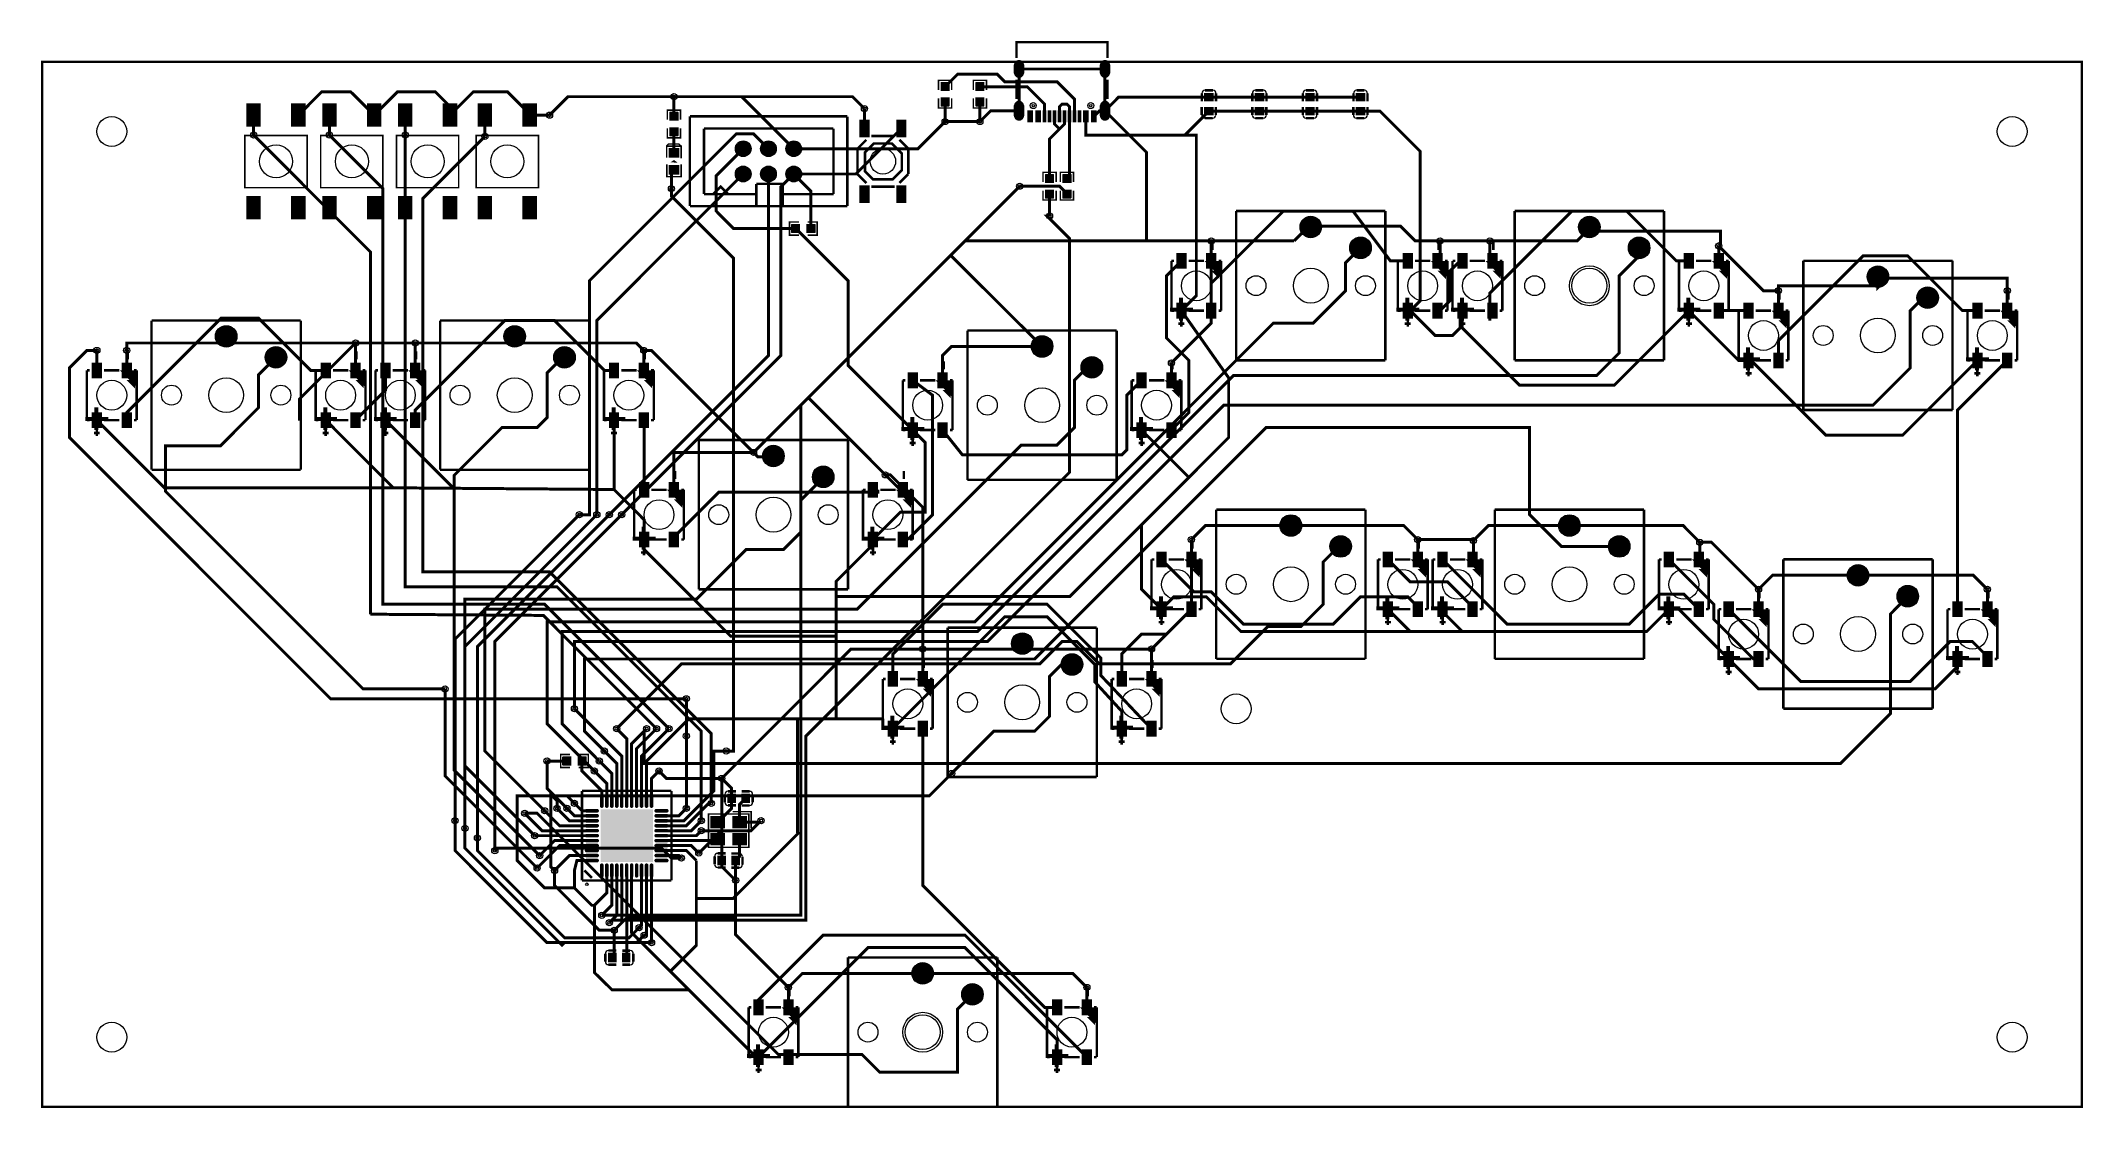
# Model space of a CAD drawing. Header units: millimetres. Extents: x -103 to 103, y -53 to 55.
import ezdxf

# ---------------------------------------------------------------- set-up
doc = ezdxf.new("R2010")
doc.units = ezdxf.units.MM
for name, color, linetype, true_color in [('BoardOutLine', 7, 'Continuous', 0xff00ff), ('BottomLayer', 7, 'Continuous', 0x0000ff), ('BottomSolderMaskLayer', 7, 'Continuous', 0xaa00ff), ('Document', 7, 'Continuous', 0xffffff), ('Hole', 7, 'Continuous', 0x222222), ('Inner1', 7, 'Continuous', 0x999966), ('Inner2', 7, 'Continuous', 0x008000), ('Multi-Layer', 7, 'Continuous', 0xc0c0c0), ('TopLayer', 7, 'Continuous', 0xff0000), ('TopPasteMaskLayer', 7, 'Continuous', 0x808080), ('TopSilkLayer', 7, 'Continuous', 0xffcc00), ('TopSolderMaskLayer', 7, 'Continuous', 0x800080)]:
    doc.layers.add(name, color=color, linetype=linetype, true_color=true_color)

msp = doc.modelspace()

# ---------------------------------------------------------------- hatches: boundary and pattern name
at = {"layer": 'BottomSolderMaskLayer'}
for points in [[(-3.79, 51.37, -0.785398), (-4.85, 51.37), (-4.85, 52.2, -0.785398), (-3.79, 52.2)], [(4.85, 51.37, -0.785398), (3.79, 51.37), (3.79, 52.2, -0.785398), (4.85, 52.2)], [(-3.79, 47.07, -0.785398), (-4.85, 47.07), (-4.85, 48.1, -0.785398), (-3.79, 48.1)], [(4.85, 47.07, -0.785398), (3.79, 47.07), (3.79, 48.1, -0.785398), (4.85, 48.1)], [(-32.83, 43.77, 1), (-31.25, 43.77, 1)], [(-30.29, 43.77, 1), (-28.71, 43.77, 1)], [(-27.75, 43.77, 1), (-26.17, 43.77, 1)], [(-32.83, 41.23, 1), (-31.25, 41.23, 1)], [(-30.29, 41.23, 1), (-28.71, 41.23, 1)], [(-27.75, 41.23, 1), (-26.17, 41.23, 1)], [(23.92, 35.91, 1), (26.08, 35.91, 1)], [(51.92, 35.91, 1), (54.08, 35.91, 1)], [(28.92, 33.81, 1), (31.08, 33.81, 1)], [(56.92, 33.81, 1), (59.08, 33.81, 1)], [(80.92, 30.91, 1), (83.08, 30.91, 1)], [(85.92, 28.81, 1), (88.08, 28.81, 1)], [(-85.08, 24.91, 1), (-82.92, 24.91, 1)], [(-56.08, 24.91, 1), (-53.92, 24.91, 1)], [(-3.08, 23.9, 1), (-0.92, 23.9, 1)], [(-80.08, 22.81, 1), (-77.92, 22.81, 1)], [(-51.08, 22.81, 1), (-48.92, 22.81, 1)], [(1.92, 21.8, 1), (4.08, 21.8, 1)], [(-30.08, 12.9, 1), (-27.92, 12.9, 1)], [(-25.08, 10.8, 1), (-22.92, 10.8, 1)], [(21.92, 5.91, 1), (24.08, 5.91, 1)], [(49.92, 5.91, 1), (52.08, 5.91, 1)], [(26.92, 3.81, 1), (29.08, 3.81, 1)], [(54.92, 3.81, 1), (57.08, 3.81, 1)], [(78.92, 0.91, 1), (81.08, 0.91, 1)], [(83.92, -1.19, 1), (86.08, -1.19, 1)], [(-5.08, -5.95, 1), (-2.92, -5.95, 1)], [(-0.08, -8.05, 1), (2.08, -8.05, 1)], [(-15.08, -39.09, 1), (-12.92, -39.09, 1)], [(-10.08, -41.19, 1), (-7.92, -41.19, 1)]]:
    msp.add_hatch(color=256, dxfattribs=at).paths.add_polyline_path(points)
at = {"layer": 'Document'}
for points in [[(14.4, 32.5), (14.3, 32.5), (14.4, 32.4), (16, 30.8), (16, 32.5)], [(37.15, 32.5), (37.05, 32.5), (37.15, 32.4), (38.75, 30.8), (38.75, 32.5)], [(42.65, 32.5), (42.55, 32.5), (42.65, 32.4), (44.25, 30.8), (44.25, 32.5)], [(65.4, 32.5), (65.3, 32.5), (65.4, 32.4), (67, 30.8), (67, 32.5)], [(11.75, 26.5), (11.75, 28.8), (12.05, 28.8), (12.15, 28.8), (12.15, 28.7), (12.15, 26.5), (11.75, 26.5)], [(34.5, 26.5), (34.5, 28.8), (34.8, 28.8), (34.9, 28.8), (34.9, 28.7), (34.9, 26.5), (34.5, 26.5)], [(40, 26.5), (40, 28.8), (40.3, 28.8), (40.4, 28.8), (40.4, 28.7), (40.4, 26.5), (40, 26.5)], [(62.75, 26.5), (62.75, 28.8), (63.05, 28.8), (63.15, 28.8), (63.15, 28.7), (63.15, 26.5), (62.75, 26.5)], [(10.85, 27.8), (10.85, 27.4), (13.15, 27.4), (13.15, 27.8)], [(33.6, 27.8), (33.6, 27.4), (35.9, 27.4), (35.9, 27.8)], [(39.1, 27.8), (39.1, 27.4), (41.4, 27.4), (41.4, 27.8)], [(61.85, 27.8), (61.85, 27.4), (64.15, 27.4), (64.15, 27.8)], [(71.4, 27.5), (71.3, 27.5), (71.4, 27.4), (73, 25.8), (73, 27.5)], [(94.4, 27.5), (94.3, 27.5), (94.4, 27.4), (96, 25.8), (96, 27.5)], [(67.85, 22.8), (67.85, 22.4), (70.15, 22.4), (70.15, 22.8)], [(68.75, 21.5), (68.75, 23.8), (69.05, 23.8), (69.15, 23.8), (69.15, 23.7), (69.15, 21.5), (68.75, 21.5)], [(90.85, 22.8), (90.85, 22.4), (93.15, 22.4), (93.15, 22.8)], [(91.75, 21.5), (91.75, 23.8), (92.05, 23.8), (92.15, 23.8), (92.15, 23.7), (92.15, 21.5), (91.75, 21.5)], [(-94.6, 21.5), (-94.7, 21.5), (-94.6, 21.4), (-93, 19.8), (-93, 21.5)], [(-71.6, 21.5), (-71.7, 21.5), (-71.6, 21.4), (-70, 19.8), (-70, 21.5)], [(-65.6, 21.5), (-65.7, 21.5), (-65.6, 21.4), (-64, 19.8), (-64, 21.5)], [(-42.62, 21.5), (-42.72, 21.5), (-42.62, 21.4), (-41.02, 19.8), (-41.02, 21.5)], [(-12.6, 20.5), (-12.7, 20.5), (-12.6, 20.4), (-11, 18.8), (-11, 20.5)], [(10.4, 20.5), (10.3, 20.5), (10.4, 20.4), (12, 18.8), (12, 20.5)], [(-98.15, 16.8), (-98.15, 16.4), (-95.85, 16.4), (-95.85, 16.8)], [(-97.25, 15.5), (-97.25, 17.8), (-96.95, 17.8), (-96.85, 17.8), (-96.85, 17.7), (-96.85, 15.5), (-97.25, 15.5)], [(-75.15, 16.8), (-75.15, 16.4), (-72.85, 16.4), (-72.85, 16.8)], [(-74.25, 15.5), (-74.25, 17.8), (-73.95, 17.8), (-73.85, 17.8), (-73.85, 17.7), (-73.85, 15.5), (-74.25, 15.5)], [(-69.15, 16.8), (-69.15, 16.4), (-66.85, 16.4), (-66.85, 16.8)], [(-68.25, 15.5), (-68.25, 17.8), (-67.95, 17.8), (-67.85, 17.8), (-67.85, 17.7), (-67.85, 15.5), (-68.25, 15.5)], [(-46.18, 16.8), (-46.18, 16.4), (-43.87, 16.4), (-43.87, 16.8)], [(-45.27, 15.5), (-45.27, 17.8), (-44.97, 17.8), (-44.87, 17.8), (-44.87, 17.7), (-44.87, 15.5), (-45.27, 15.5)], [(-15.25, 14.5), (-15.25, 16.8), (-14.95, 16.8), (-14.85, 16.8), (-14.85, 16.7), (-14.85, 14.5), (-15.25, 14.5)], [(7.75, 14.5), (7.75, 16.8), (8.05, 16.8), (8.15, 16.8), (8.15, 16.7), (8.15, 14.5), (7.75, 14.5)], [(-16.15, 15.8), (-16.15, 15.4), (-13.85, 15.4), (-13.85, 15.8)], [(6.85, 15.8), (6.85, 15.4), (9.15, 15.4), (9.15, 15.8)], [(-39.6, 9.5), (-39.7, 9.5), (-39.6, 9.4), (-38, 7.8), (-38, 9.5)], [(-16.6, 9.5), (-16.7, 9.5), (-16.6, 9.4), (-15, 7.8), (-15, 9.5)], [(-43.15, 4.8), (-43.15, 4.4), (-40.85, 4.4), (-40.85, 4.8)], [(-42.25, 3.5), (-42.25, 5.8), (-41.95, 5.8), (-41.85, 5.8), (-41.85, 5.7), (-41.85, 3.5), (-42.25, 3.5)], [(-20.15, 4.8), (-20.15, 4.4), (-17.85, 4.4), (-17.85, 4.8)], [(-19.25, 3.5), (-19.25, 5.8), (-18.95, 5.8), (-18.85, 5.8), (-18.85, 5.7), (-18.85, 3.5), (-19.25, 3.5)], [(12.4, 2.5), (12.3, 2.5), (12.4, 2.4), (14, 0.8), (14, 2.5)], [(35.15, 2.5), (35.05, 2.5), (35.15, 2.4), (36.75, 0.8), (36.75, 2.5)], [(40.65, 2.5), (40.55, 2.5), (40.65, 2.4), (42.25, 0.8), (42.25, 2.5)], [(63.4, 2.5), (63.3, 2.5), (63.4, 2.4), (65, 0.8), (65, 2.5)], [(9.75, -3.5), (9.75, -1.2), (10.05, -1.2), (10.15, -1.2), (10.15, -1.3), (10.15, -3.5), (9.75, -3.5)], [(32.5, -3.5), (32.5, -1.2), (32.8, -1.2), (32.9, -1.2), (32.9, -1.3), (32.9, -3.5), (32.5, -3.5)], [(38, -3.5), (38, -1.2), (38.3, -1.2), (38.4, -1.2), (38.4, -1.3), (38.4, -3.5), (38, -3.5)], [(60.75, -3.5), (60.75, -1.2), (61.05, -1.2), (61.15, -1.2), (61.15, -1.3), (61.15, -3.5), (60.75, -3.5)], [(8.85, -2.2), (8.85, -2.6), (11.15, -2.6), (11.15, -2.2)], [(31.6, -2.2), (31.6, -2.6), (33.9, -2.6), (33.9, -2.2)], [(37.1, -2.2), (37.1, -2.6), (39.4, -2.6), (39.4, -2.2)], [(59.85, -2.2), (59.85, -2.6), (62.15, -2.6), (62.15, -2.2)], [(69.4, -2.5), (69.3, -2.5), (69.4, -2.6), (71, -4.2), (71, -2.5)], [(92.4, -2.5), (92.3, -2.5), (92.4, -2.6), (94, -4.2), (94, -2.5)], [(65.85, -7.2), (65.85, -7.6), (68.15, -7.6), (68.15, -7.2)], [(66.75, -8.5), (66.75, -6.2), (67.05, -6.2), (67.15, -6.2), (67.15, -6.3), (67.15, -8.5), (66.75, -8.5)], [(88.85, -7.2), (88.85, -7.6), (91.15, -7.6), (91.15, -7.2)], [(89.75, -8.5), (89.75, -6.2), (90.05, -6.2), (90.15, -6.2), (90.15, -6.3), (90.15, -8.5), (89.75, -8.5)], [(-14.6, -9.5), (-14.7, -9.5), (-14.6, -9.6), (-13, -11.2), (-13, -9.5)], [(8.4, -9.5), (8.3, -9.5), (8.4, -9.6), (10, -11.2), (10, -9.5)], [(-18.15, -14.2), (-18.15, -14.6), (-15.85, -14.6), (-15.85, -14.2)], [(-17.25, -15.5), (-17.25, -13.2), (-16.95, -13.2), (-16.85, -13.2), (-16.85, -13.3), (-16.85, -15.5), (-17.25, -15.5)], [(4.85, -14.2), (4.85, -14.6), (7.15, -14.6), (7.15, -14.2)], [(5.75, -15.5), (5.75, -13.2), (6.05, -13.2), (6.15, -13.2), (6.15, -13.3), (6.15, -15.5), (5.75, -15.5)], [(-28.1, -42.5), (-28.2, -42.5), (-28.1, -42.6), (-26.5, -44.2), (-26.5, -42.5)], [(1.9, -42.5), (1.8, -42.5), (1.9, -42.6), (3.5, -44.2), (3.5, -42.5)], [(-31.65, -47.2), (-31.65, -47.6), (-29.35, -47.6), (-29.35, -47.2)], [(-30.75, -48.5), (-30.75, -46.2), (-30.45, -46.2), (-30.35, -46.2), (-30.35, -46.3), (-30.35, -48.5), (-30.75, -48.5)], [(-1.65, -47.2), (-1.65, -47.6), (0.65, -47.6), (0.65, -47.2)], [(-0.75, -48.5), (-0.75, -46.2), (-0.45, -46.2), (-0.35, -46.2), (-0.35, -46.3), (-0.35, -48.5), (-0.75, -48.5)]]:
    msp.add_hatch(color=256, dxfattribs=at).paths.add_polyline_path(points)
at = {"layer": 'Multi-Layer'}
for points in [[(-3.82, 51.38, -0.785398), (-4.82, 51.38), (-4.82, 52.18, -0.785398), (-3.82, 52.18)], [(4.82, 51.38, -0.785398), (3.82, 51.38), (3.82, 52.18, -0.785398), (4.82, 52.18)], [(-3.82, 47.08, -0.785398), (-4.82, 47.08), (-4.82, 48.08, -0.785398), (-3.82, 48.08)], [(4.82, 47.08, -0.785398), (3.82, 47.08), (3.82, 48.08, -0.785398), (4.82, 48.08)], [(-32.8, 43.77, 1), (-31.28, 43.77, 1)], [(-30.26, 43.77, 1), (-28.74, 43.77, 1)], [(-27.72, 43.77, 1), (-26.2, 43.77, 1)], [(-32.8, 41.23, 1), (-31.28, 41.23, 1)], [(-30.26, 41.23, 1), (-28.74, 41.23, 1)], [(-27.72, 41.23, 1), (-26.2, 41.23, 1)], [(23.95, 35.91, 1), (26.05, 35.91, 1)], [(51.95, 35.91, 1), (54.05, 35.91, 1)], [(28.95, 33.81, 1), (31.05, 33.81, 1)], [(56.95, 33.81, 1), (59.05, 33.81, 1)], [(80.95, 30.91, 1), (83.05, 30.91, 1)], [(85.95, 28.81, 1), (88.05, 28.81, 1)], [(-85.05, 24.91, 1), (-82.95, 24.91, 1)], [(-56.05, 24.91, 1), (-53.95, 24.91, 1)], [(-3.05, 23.9, 1), (-0.95, 23.9, 1)], [(-80.05, 22.81, 1), (-77.95, 22.81, 1)], [(-51.05, 22.81, 1), (-48.95, 22.81, 1)], [(1.95, 21.8, 1), (4.05, 21.8, 1)], [(-30.05, 12.9, 1), (-27.95, 12.9, 1)], [(-25.05, 10.8, 1), (-22.95, 10.8, 1)], [(21.95, 5.91, 1), (24.05, 5.91, 1)], [(49.95, 5.91, 1), (52.05, 5.91, 1)], [(26.95, 3.81, 1), (29.05, 3.81, 1)], [(54.95, 3.81, 1), (57.05, 3.81, 1)], [(78.95, 0.91, 1), (81.05, 0.91, 1)], [(83.95, -1.19, 1), (86.05, -1.19, 1)], [(-5.05, -5.95, 1), (-2.95, -5.95, 1)], [(-0.05, -8.05, 1), (2.05, -8.05, 1)], [(-15.05, -39.09, 1), (-12.95, -39.09, 1)], [(-10.05, -41.19, 1), (-7.95, -41.19, 1)]]:
    msp.add_hatch(color=256, dxfattribs=at).paths.add_polyline_path(points)
at = {"layer": 'TopLayer'}
for points in [[(-11.32, 49.6), (-12.18, 49.6), (-12.18, 50.41), (-11.32, 50.41)], [(-7.82, 49.6), (-8.68, 49.6), (-8.68, 50.41), (-7.82, 50.41)], [(14.31, 48.55), (14.31, 49.35), (15.21, 49.35), (15.21, 48.55)], [(19.39, 48.55), (19.39, 49.35), (20.29, 49.35), (20.29, 48.55)], [(24.47, 48.55), (24.47, 49.35), (25.37, 49.35), (25.37, 48.55)], [(29.55, 48.55), (29.55, 49.35), (30.45, 49.35), (30.45, 48.55)], [(-81.94, 48.29), (-80.54, 48.29), (-80.54, 45.99), (-81.94, 45.99)], [(-77.44, 48.29), (-76.04, 48.29), (-76.04, 45.99), (-77.44, 45.99)], [(-74.32, 48.29), (-72.92, 48.29), (-72.92, 45.99), (-74.32, 45.99)], [(-69.82, 48.29), (-68.42, 48.29), (-68.42, 45.99), (-69.82, 45.99)], [(-66.7, 48.29), (-65.3, 48.29), (-65.3, 45.99), (-66.7, 45.99)], [(-62.2, 48.29), (-60.8, 48.29), (-60.8, 45.99), (-62.2, 45.99)], [(-58.7, 48.29), (-57.3, 48.29), (-57.3, 45.99), (-58.7, 45.99)], [(-54.2, 48.29), (-52.8, 48.29), (-52.8, 45.99), (-54.2, 45.99)], [(-38.57, 46.6), (-39.43, 46.6), (-39.43, 47.41), (-38.57, 47.41)], [(-11.32, 48.9), (-12.18, 48.9), (-12.18, 48.09), (-11.32, 48.09)], [(-7.82, 48.9), (-8.68, 48.9), (-8.68, 48.09), (-7.82, 48.09)], [(-2.95, 46.45), (-3.45, 46.45), (-3.45, 47.59), (-2.95, 47.59)], [(-2.15, 46.45), (-2.65, 46.45), (-2.65, 47.59), (-2.15, 47.59)], [(-1.6, 46.45), (-1.9, 46.45), (-1.9, 47.59), (-1.6, 47.59)], [(-1.1, 46.45), (-1.4, 46.45), (-1.4, 47.59), (-1.1, 47.59)], [(-0.6, 46.45), (-0.9, 46.45), (-0.9, 47.59), (-0.6, 47.59)], [(-0.1, 46.45), (-0.4, 46.45), (-0.4, 47.59), (-0.1, 47.59)], [(0.4, 46.45), (0.1, 46.45), (0.1, 47.59), (0.4, 47.59)], [(0.9, 46.45), (0.6, 46.45), (0.6, 47.59), (0.9, 47.59)], [(1.4, 46.45), (1.1, 46.45), (1.1, 47.59), (1.4, 47.59)], [(1.9, 46.45), (1.6, 46.45), (1.6, 47.59), (1.9, 47.59)], [(2.65, 46.45), (2.15, 46.45), (2.15, 47.59), (2.65, 47.59)], [(3.45, 46.45), (2.95, 46.45), (2.95, 47.59), (3.45, 47.59)], [(14.31, 47.15), (14.31, 47.95), (15.21, 47.95), (15.21, 47.15)], [(19.39, 47.15), (19.39, 47.95), (20.29, 47.95), (20.29, 47.15)], [(24.47, 47.15), (24.47, 47.95), (25.37, 47.95), (25.37, 47.15)], [(29.55, 47.15), (29.55, 47.95), (30.45, 47.95), (30.45, 47.15)], [(-38.57, 45.9), (-39.43, 45.9), (-39.43, 45.09), (-38.57, 45.09)], [(-20.35, 44.95), (-20.35, 46.65), (-19.35, 46.65), (-19.35, 44.95)], [(-16.65, 44.95), (-16.65, 46.65), (-15.65, 46.65), (-15.65, 44.95)], [(-39.5, 43.8), (-38.5, 43.8), (-38.5, 42.9), (-39.5, 42.9)], [(-39.5, 42.1), (-38.5, 42.1), (-38.5, 41.2), (-39.5, 41.2)], [(-1.68, 40.35), (-0.82, 40.35), (-0.82, 41.16), (-1.68, 41.16)], [(0.07, 40.35), (0.93, 40.35), (0.93, 41.16), (0.07, 41.16)], [(-81.94, 39.01), (-80.54, 39.01), (-80.54, 36.71), (-81.94, 36.71)], [(-77.44, 39.01), (-76.04, 39.01), (-76.04, 36.71), (-77.44, 36.71)], [(-74.32, 39.01), (-72.92, 39.01), (-72.92, 36.71), (-74.32, 36.71)], [(-69.82, 39.01), (-68.42, 39.01), (-68.42, 36.71), (-69.82, 36.71)], [(-66.7, 39.01), (-65.3, 39.01), (-65.3, 36.71), (-66.7, 36.71)], [(-62.2, 39.01), (-60.8, 39.01), (-60.8, 36.71), (-62.2, 36.71)], [(-58.7, 39.01), (-57.3, 39.01), (-57.3, 36.71), (-58.7, 36.71)], [(-54.2, 39.01), (-52.8, 39.01), (-52.8, 36.71), (-54.2, 36.71)], [(-20.35, 38.35), (-20.35, 40.05), (-19.35, 40.05), (-19.35, 38.35)], [(-16.65, 38.35), (-16.65, 40.05), (-15.65, 40.05), (-15.65, 38.35)], [(-1.68, 39.65), (-0.82, 39.65), (-0.82, 38.84), (-1.68, 38.84)], [(0.07, 39.65), (0.93, 39.65), (0.93, 38.84), (0.07, 38.84)], [(-26.35, 35.32), (-26.35, 36.18), (-27.16, 36.18), (-27.16, 35.32)], [(-25.65, 35.32), (-25.65, 36.18), (-24.84, 36.18), (-24.84, 35.32)], [(11.5, 31.75), (11.5, 33.25), (12.5, 33.25), (12.5, 31.75)], [(14.5, 31.75), (14.5, 33.25), (15.5, 33.25), (15.5, 31.75)], [(34.25, 31.75), (34.25, 33.25), (35.25, 33.25), (35.25, 31.75)], [(37.25, 31.75), (37.25, 33.25), (38.25, 33.25), (38.25, 31.75)], [(39.75, 31.75), (39.75, 33.25), (40.75, 33.25), (40.75, 31.75)], [(42.75, 31.75), (42.75, 33.25), (43.75, 33.25), (43.75, 31.75)], [(62.5, 31.75), (62.5, 33.25), (63.5, 33.25), (63.5, 31.75)], [(65.5, 31.75), (65.5, 33.25), (66.5, 33.25), (66.5, 31.75)], [(11.5, 26.75), (11.5, 28.25), (12.5, 28.25), (12.5, 26.75)], [(14.5, 26.75), (14.5, 28.25), (15.5, 28.25), (15.5, 26.75)], [(34.25, 26.75), (34.25, 28.25), (35.25, 28.25), (35.25, 26.75)], [(37.25, 26.75), (37.25, 28.25), (38.25, 28.25), (38.25, 26.75)], [(39.75, 26.75), (39.75, 28.25), (40.75, 28.25), (40.75, 26.75)], [(42.75, 26.75), (42.75, 28.25), (43.75, 28.25), (43.75, 26.75)], [(62.5, 26.75), (62.5, 28.25), (63.5, 28.25), (63.5, 26.75)], [(65.5, 26.75), (65.5, 28.25), (66.5, 28.25), (66.5, 26.75)], [(68.5, 26.75), (68.5, 28.25), (69.5, 28.25), (69.5, 26.75)], [(71.5, 26.75), (71.5, 28.25), (72.5, 28.25), (72.5, 26.75)], [(91.5, 26.75), (91.5, 28.25), (92.5, 28.25), (92.5, 26.75)], [(94.5, 26.75), (94.5, 28.25), (95.5, 28.25), (95.5, 26.75)], [(68.5, 21.75), (68.5, 23.25), (69.5, 23.25), (69.5, 21.75)], [(71.5, 21.75), (71.5, 23.25), (72.5, 23.25), (72.5, 21.75)], [(91.5, 21.75), (91.5, 23.25), (92.5, 23.25), (92.5, 21.75)], [(94.5, 21.75), (94.5, 23.25), (95.5, 23.25), (95.5, 21.75)], [(-97.5, 20.75), (-97.5, 22.25), (-96.5, 22.25), (-96.5, 20.75)], [(-94.5, 20.75), (-94.5, 22.25), (-93.5, 22.25), (-93.5, 20.75)], [(-74.5, 20.75), (-74.5, 22.25), (-73.5, 22.25), (-73.5, 20.75)], [(-71.5, 20.75), (-71.5, 22.25), (-70.5, 22.25), (-70.5, 20.75)], [(-68.5, 20.75), (-68.5, 22.25), (-67.5, 22.25), (-67.5, 20.75)], [(-65.5, 20.75), (-65.5, 22.25), (-64.5, 22.25), (-64.5, 20.75)], [(-45.52, 20.75), (-45.52, 22.25), (-44.53, 22.25), (-44.53, 20.75)], [(-42.52, 20.75), (-42.52, 22.25), (-41.53, 22.25), (-41.53, 20.75)], [(-15.5, 19.75), (-15.5, 21.25), (-14.5, 21.25), (-14.5, 19.75)], [(-12.5, 19.75), (-12.5, 21.25), (-11.5, 21.25), (-11.5, 19.75)], [(7.5, 19.75), (7.5, 21.25), (8.5, 21.25), (8.5, 19.75)], [(10.5, 19.75), (10.5, 21.25), (11.5, 21.25), (11.5, 19.75)], [(-97.5, 15.75), (-97.5, 17.25), (-96.5, 17.25), (-96.5, 15.75)], [(-94.5, 15.75), (-94.5, 17.25), (-93.5, 17.25), (-93.5, 15.75)], [(-74.5, 15.75), (-74.5, 17.25), (-73.5, 17.25), (-73.5, 15.75)], [(-71.5, 15.75), (-71.5, 17.25), (-70.5, 17.25), (-70.5, 15.75)], [(-68.5, 15.75), (-68.5, 17.25), (-67.5, 17.25), (-67.5, 15.75)], [(-65.5, 15.75), (-65.5, 17.25), (-64.5, 17.25), (-64.5, 15.75)], [(-45.52, 15.75), (-45.52, 17.25), (-44.53, 17.25), (-44.53, 15.75)], [(-42.52, 15.75), (-42.52, 17.25), (-41.53, 17.25), (-41.53, 15.75)], [(-15.5, 14.75), (-15.5, 16.25), (-14.5, 16.25), (-14.5, 14.75)], [(-12.5, 14.75), (-12.5, 16.25), (-11.5, 16.25), (-11.5, 14.75)], [(7.5, 14.75), (7.5, 16.25), (8.5, 16.25), (8.5, 14.75)], [(10.5, 14.75), (10.5, 16.25), (11.5, 16.25), (11.5, 14.75)], [(-42.5, 8.75), (-42.5, 10.25), (-41.5, 10.25), (-41.5, 8.75)], [(-39.5, 8.75), (-39.5, 10.25), (-38.5, 10.25), (-38.5, 8.75)], [(-19.5, 8.75), (-19.5, 10.25), (-18.5, 10.25), (-18.5, 8.75)], [(-16.5, 8.75), (-16.5, 10.25), (-15.5, 10.25), (-15.5, 8.75)], [(-42.5, 3.75), (-42.5, 5.25), (-41.5, 5.25), (-41.5, 3.75)], [(-39.5, 3.75), (-39.5, 5.25), (-38.5, 5.25), (-38.5, 3.75)], [(-19.5, 3.75), (-19.5, 5.25), (-18.5, 5.25), (-18.5, 3.75)], [(-16.5, 3.75), (-16.5, 5.25), (-15.5, 5.25), (-15.5, 3.75)], [(9.5, 1.75), (9.5, 3.25), (10.5, 3.25), (10.5, 1.75)], [(12.5, 1.75), (12.5, 3.25), (13.5, 3.25), (13.5, 1.75)], [(32.25, 1.75), (32.25, 3.25), (33.25, 3.25), (33.25, 1.75)], [(35.25, 1.75), (35.25, 3.25), (36.25, 3.25), (36.25, 1.75)], [(37.75, 1.75), (37.75, 3.25), (38.75, 3.25), (38.75, 1.75)], [(40.75, 1.75), (40.75, 3.25), (41.75, 3.25), (41.75, 1.75)], [(60.5, 1.75), (60.5, 3.25), (61.5, 3.25), (61.5, 1.75)], [(63.5, 1.75), (63.5, 3.25), (64.5, 3.25), (64.5, 1.75)], [(9.5, -3.25), (9.5, -1.75), (10.5, -1.75), (10.5, -3.25)], [(12.5, -3.25), (12.5, -1.75), (13.5, -1.75), (13.5, -3.25)], [(32.25, -3.25), (32.25, -1.75), (33.25, -1.75), (33.25, -3.25)], [(35.25, -3.25), (35.25, -1.75), (36.25, -1.75), (36.25, -3.25)], [(37.75, -3.25), (37.75, -1.75), (38.75, -1.75), (38.75, -3.25)], [(40.75, -3.25), (40.75, -1.75), (41.75, -1.75), (41.75, -3.25)], [(60.5, -3.25), (60.5, -1.75), (61.5, -1.75), (61.5, -3.25)], [(63.5, -3.25), (63.5, -1.75), (64.5, -1.75), (64.5, -3.25)], [(66.5, -3.25), (66.5, -1.75), (67.5, -1.75), (67.5, -3.25)], [(69.5, -3.25), (69.5, -1.75), (70.5, -1.75), (70.5, -3.25)], [(89.5, -3.25), (89.5, -1.75), (90.5, -1.75), (90.5, -3.25)], [(92.5, -3.25), (92.5, -1.75), (93.5, -1.75), (93.5, -3.25)], [(66.5, -8.25), (66.5, -6.75), (67.5, -6.75), (67.5, -8.25)], [(69.5, -8.25), (69.5, -6.75), (70.5, -6.75), (70.5, -8.25)], [(89.5, -8.25), (89.5, -6.75), (90.5, -6.75), (90.5, -8.25)], [(92.5, -8.25), (92.5, -6.75), (93.5, -6.75), (93.5, -8.25)], [(-17.5, -10.25), (-17.5, -8.75), (-16.5, -8.75), (-16.5, -10.25)], [(-14.5, -10.25), (-14.5, -8.75), (-13.5, -8.75), (-13.5, -10.25)], [(5.5, -10.25), (5.5, -8.75), (6.5, -8.75), (6.5, -10.25)], [(8.5, -10.25), (8.5, -8.75), (9.5, -8.75), (9.5, -10.25)], [(-17.5, -15.25), (-17.5, -13.75), (-16.5, -13.75), (-16.5, -15.25)], [(-14.5, -15.25), (-14.5, -13.75), (-13.5, -13.75), (-13.5, -15.25)], [(5.5, -15.25), (5.5, -13.75), (6.5, -13.75), (6.5, -15.25)], [(8.5, -15.25), (8.5, -13.75), (9.5, -13.75), (9.5, -15.25)], [(-49.35, -17.32), (-49.35, -18.18), (-50.16, -18.18), (-50.16, -17.32)], [(-48.65, -17.32), (-48.65, -18.18), (-47.84, -18.18), (-47.84, -17.32)], [(-46.1, -22.25, -0.785398), (-46.4, -22.25), (-46.4, -21.25, -0.785398), (-46.1, -21.25)], [(-45.6, -22.25, -0.785398), (-45.9, -22.25), (-45.9, -21.25, -0.785398), (-45.6, -21.25)], [(-45.1, -22.25, -0.785398), (-45.4, -22.25), (-45.4, -21.25, -0.785398), (-45.1, -21.25)], [(-44.6, -22.25, -0.785398), (-44.9, -22.25), (-44.9, -21.25, -0.785398), (-44.6, -21.25)], [(-44.1, -22.25, -0.785398), (-44.4, -22.25), (-44.4, -21.25, -0.785398), (-44.1, -21.25)], [(-43.6, -22.25, -0.785398), (-43.9, -22.25), (-43.9, -21.25, -0.785398), (-43.6, -21.25)], [(-43.1, -22.25, -0.785398), (-43.4, -22.25), (-43.4, -21.25, -0.785398), (-43.1, -21.25)], [(-42.6, -22.25, -0.785398), (-42.9, -22.25), (-42.9, -21.25, -0.785398), (-42.6, -21.25)], [(-42.1, -22.25, -0.785398), (-42.4, -22.25), (-42.4, -21.25, -0.785398), (-42.1, -21.25)], [(-41.6, -22.25, -0.785398), (-41.9, -22.25), (-41.9, -21.25, -0.785398), (-41.6, -21.25)], [(-41.1, -22.25, -0.785398), (-41.4, -22.25), (-41.4, -21.25, -0.785398), (-41.1, -21.25)], [(-32.8, -21.95), (-33.6, -21.95), (-33.6, -21.05), (-32.8, -21.05)], [(-31.4, -21.95), (-32.2, -21.95), (-32.2, -21.05), (-31.4, -21.05)], [(-47.75, -22.9, -0.785398), (-47.75, -22.6), (-46.75, -22.6, -0.785398), (-46.75, -22.9)], [(-47.75, -23.4, -0.785398), (-47.75, -23.1), (-46.75, -23.1, -0.785398), (-46.75, -23.4)], [(-47.75, -23.9, -0.785398), (-47.75, -23.6), (-46.75, -23.6, -0.785398), (-46.75, -23.9)], [(-47.75, -24.4, -0.785398), (-47.75, -24.1), (-46.75, -24.1, -0.785398), (-46.75, -24.4)], [(-47.75, -24.9, -0.785398), (-47.75, -24.6), (-46.75, -24.6, -0.785398), (-46.75, -24.9)], [(-46.35, -27.85), (-46.35, -22.65), (-41.15, -22.65), (-41.15, -27.85)], [(-40.75, -22.9, -0.785398), (-40.75, -22.6), (-39.75, -22.6, -0.785398), (-39.75, -22.9)], [(-40.75, -23.4, -0.785398), (-40.75, -23.1), (-39.75, -23.1, -0.785398), (-39.75, -23.4)], [(-40.75, -23.9, -0.785398), (-40.75, -23.6), (-39.75, -23.6, -0.785398), (-39.75, -23.9)], [(-40.75, -24.4, -0.785398), (-40.75, -24.1), (-39.75, -24.1, -0.785398), (-39.75, -24.4)], [(-40.75, -24.9, -0.785398), (-40.75, -24.6), (-39.75, -24.6, -0.785398), (-39.75, -24.9)], [(-33.9, -23.3), (-33.9, -24.5), (-35.3, -24.5), (-35.3, -23.3)], [(-33.1, -23.3), (-33.1, -24.5), (-31.7, -24.5), (-31.7, -23.3)], [(-47.75, -25.4, -0.785398), (-47.75, -25.1), (-46.75, -25.1, -0.785398), (-46.75, -25.4)], [(-47.75, -25.9, -0.785398), (-47.75, -25.6), (-46.75, -25.6, -0.785398), (-46.75, -25.9)], [(-47.75, -26.4, -0.785398), (-47.75, -26.1), (-46.75, -26.1, -0.785398), (-46.75, -26.4)], [(-47.75, -26.9, -0.785398), (-47.75, -26.6), (-46.75, -26.6, -0.785398), (-46.75, -26.9)], [(-40.75, -25.4, -0.785398), (-40.75, -25.1), (-39.75, -25.1, -0.785398), (-39.75, -25.4)], [(-40.75, -25.9, -0.785398), (-40.75, -25.6), (-39.75, -25.6, -0.785398), (-39.75, -25.9)], [(-40.75, -26.4, -0.785398), (-40.75, -26.1), (-39.75, -26.1, -0.785398), (-39.75, -26.4)], [(-40.75, -26.9, -0.785398), (-40.75, -26.6), (-39.75, -26.6, -0.785398), (-39.75, -26.9)], [(-33.9, -26.2), (-33.9, -25), (-35.3, -25), (-35.3, -26.2)], [(-33.1, -26.2), (-33.1, -25), (-31.7, -25), (-31.7, -26.2)], [(-47.75, -27.4, -0.785398), (-47.75, -27.1), (-46.75, -27.1, -0.785398), (-46.75, -27.4)], [(-47.75, -27.9, -0.785398), (-47.75, -27.6), (-46.75, -27.6, -0.785398), (-46.75, -27.9)], [(-46.1, -29.25, -0.785398), (-46.4, -29.25), (-46.4, -28.25, -0.785398), (-46.1, -28.25)], [(-45.6, -29.25, -0.785398), (-45.9, -29.25), (-45.9, -28.25, -0.785398), (-45.6, -28.25)], [(-45.1, -29.25, -0.785398), (-45.4, -29.25), (-45.4, -28.25, -0.785398), (-45.1, -28.25)], [(-44.6, -29.25, -0.785398), (-44.9, -29.25), (-44.9, -28.25, -0.785398), (-44.6, -28.25)], [(-44.1, -29.25, -0.785398), (-44.4, -29.25), (-44.4, -28.25, -0.785398), (-44.1, -28.25)], [(-43.6, -29.25, -0.785398), (-43.9, -29.25), (-43.9, -28.25, -0.785398), (-43.6, -28.25)], [(-43.1, -29.25, -0.785398), (-43.4, -29.25), (-43.4, -28.25, -0.785398), (-43.1, -28.25)], [(-42.6, -29.25, -0.785398), (-42.9, -29.25), (-42.9, -28.25, -0.785398), (-42.6, -28.25)], [(-42.1, -29.25, -0.785398), (-42.4, -29.25), (-42.4, -28.25, -0.785398), (-42.1, -28.25)], [(-41.6, -29.25, -0.785398), (-41.9, -29.25), (-41.9, -28.25, -0.785398), (-41.6, -28.25)], [(-41.1, -29.25, -0.785398), (-41.4, -29.25), (-41.4, -28.25, -0.785398), (-41.1, -28.25)], [(-40.75, -27.4, -0.785398), (-40.75, -27.1), (-39.75, -27.1, -0.785398), (-39.75, -27.4)], [(-40.75, -27.9, -0.785398), (-40.75, -27.6), (-39.75, -27.6, -0.785398), (-39.75, -27.9)], [(-34.6, -27.3), (-33.8, -27.3), (-33.8, -28.2), (-34.6, -28.2)], [(-33.2, -27.3), (-32.4, -27.3), (-32.4, -28.2), (-33.2, -28.2)], [(-44.8, -37.95), (-45.6, -37.95), (-45.6, -37.05), (-44.8, -37.05)], [(-43.4, -37.95), (-44.2, -37.95), (-44.2, -37.05), (-43.4, -37.05)], [(-31, -43.25), (-31, -41.75), (-30, -41.75), (-30, -43.25)], [(-28, -43.25), (-28, -41.75), (-27, -41.75), (-27, -43.25)], [(-1, -43.25), (-1, -41.75), (0, -41.75), (0, -43.25)], [(2, -43.25), (2, -41.75), (3, -41.75), (3, -43.25)], [(-31, -48.25), (-31, -46.75), (-30, -46.75), (-30, -48.25)], [(-28, -48.25), (-28, -46.75), (-27, -46.75), (-27, -48.25)], [(-1, -48.25), (-1, -46.75), (0, -46.75), (0, -48.25)], [(2, -48.25), (2, -46.75), (3, -46.75), (3, -48.25)]]:
    msp.add_hatch(color=256, dxfattribs=at).paths.add_polyline_path(points)
at = {"layer": 'TopPasteMaskLayer'}
for points in [[(-4.36, 50.89), (-4.33, 50.88), (-4.31, 50.88), (-4.28, 50.89), (-4.26, 50.89), (-4.23, 50.89), (-4.21, 50.9), (-4.18, 50.9), (-4.16, 50.91), (-4.14, 50.92), (-4.11, 50.93), (-4.09, 50.94), (-4.07, 50.95), (-4.05, 50.96), (-4.03, 50.98), (-4.01, 50.99), (-3.99, 51.01), (-3.97, 51.03), (-3.95, 51.04), (-3.94, 51.06), (-3.92, 51.08), (-3.91, 51.1), (-3.89, 51.12), (-3.88, 51.14), (-3.87, 51.17), (-3.86, 51.19), (-3.85, 51.21), (-3.84, 51.24), (-3.84, 51.26), (-3.83, 51.28), (-3.83, 51.31), (-3.82, 51.33), (-3.82, 51.36), (-3.82, 51.38), (-3.82, 52.18), (-3.82, 52.21), (-3.82, 52.23), (-3.83, 52.26), (-3.83, 52.28), (-3.84, 52.31), (-3.84, 52.33), (-3.85, 52.36), (-3.86, 52.38), (-3.87, 52.4), (-3.88, 52.42), (-3.89, 52.44), (-3.91, 52.47), (-3.92, 52.49), (-3.94, 52.51), (-3.95, 52.52), (-3.97, 52.54), (-3.99, 52.56), (-4.01, 52.57), (-4.03, 52.59), (-4.05, 52.6), (-4.07, 52.62), (-4.09, 52.63), (-4.11, 52.64), (-4.14, 52.65), (-4.16, 52.66), (-4.18, 52.67), (-4.21, 52.67), (-4.23, 52.68), (-4.26, 52.68), (-4.28, 52.68), (-4.31, 52.68), (-4.33, 52.68), (-4.36, 52.68), (-4.38, 52.68), (-4.41, 52.68), (-4.43, 52.67), (-4.46, 52.67), (-4.48, 52.66), (-4.5, 52.65), (-4.53, 52.64), (-4.55, 52.63), (-4.57, 52.62), (-4.59, 52.6), (-4.61, 52.59), (-4.63, 52.57), (-4.65, 52.56), (-4.67, 52.54), (-4.69, 52.52), (-4.7, 52.51), (-4.72, 52.49), (-4.73, 52.47), (-4.75, 52.44), (-4.76, 52.42), (-4.77, 52.4), (-4.78, 52.38), (-4.79, 52.36), (-4.8, 52.33), (-4.8, 52.31), (-4.81, 52.28), (-4.81, 52.26), (-4.82, 52.23), (-4.82, 52.21), (-4.82, 52.18), (-4.82, 51.38), (-4.82, 51.36), (-4.82, 51.33), (-4.81, 51.31), (-4.81, 51.28), (-4.8, 51.26), (-4.8, 51.24), (-4.79, 51.21), (-4.78, 51.19), (-4.77, 51.17), (-4.76, 51.14), (-4.75, 51.12), (-4.73, 51.1), (-4.72, 51.08), (-4.7, 51.06), (-4.69, 51.04), (-4.67, 51.03), (-4.65, 51.01), (-4.63, 50.99), (-4.61, 50.98), (-4.59, 50.96), (-4.57, 50.95), (-4.55, 50.94), (-4.53, 50.93), (-4.5, 50.92), (-4.48, 50.91), (-4.46, 50.9), (-4.43, 50.9), (-4.41, 50.89), (-4.38, 50.89)], [(4.33, 50.88), (4.36, 50.89), (4.38, 50.89), (4.41, 50.89), (4.43, 50.9), (4.46, 50.9), (4.48, 50.91), (4.5, 50.92), (4.53, 50.93), (4.55, 50.94), (4.57, 50.95), (4.59, 50.96), (4.61, 50.98), (4.63, 50.99), (4.65, 51.01), (4.67, 51.03), (4.69, 51.04), (4.7, 51.06), (4.72, 51.08), (4.73, 51.1), (4.75, 51.12), (4.76, 51.14), (4.77, 51.17), (4.78, 51.19), (4.79, 51.21), (4.8, 51.24), (4.8, 51.26), (4.81, 51.28), (4.81, 51.31), (4.82, 51.33), (4.82, 51.36), (4.82, 51.38), (4.82, 52.18), (4.82, 52.21), (4.82, 52.23), (4.81, 52.26), (4.81, 52.28), (4.8, 52.31), (4.8, 52.33), (4.79, 52.36), (4.78, 52.38), (4.77, 52.4), (4.76, 52.42), (4.75, 52.44), (4.73, 52.47), (4.72, 52.49), (4.7, 52.51), (4.69, 52.52), (4.67, 52.54), (4.65, 52.56), (4.63, 52.57), (4.61, 52.59), (4.59, 52.6), (4.57, 52.62), (4.55, 52.63), (4.53, 52.64), (4.5, 52.65), (4.48, 52.66), (4.46, 52.67), (4.43, 52.67), (4.41, 52.68), (4.38, 52.68), (4.36, 52.68), (4.33, 52.68), (4.31, 52.68), (4.28, 52.68), (4.26, 52.68), (4.23, 52.68), (4.21, 52.67), (4.18, 52.67), (4.16, 52.66), (4.14, 52.65), (4.11, 52.64), (4.09, 52.63), (4.07, 52.62), (4.05, 52.6), (4.03, 52.59), (4.01, 52.57), (3.99, 52.56), (3.97, 52.54), (3.95, 52.52), (3.94, 52.51), (3.92, 52.49), (3.91, 52.47), (3.89, 52.44), (3.88, 52.42), (3.87, 52.4), (3.86, 52.38), (3.85, 52.36), (3.84, 52.33), (3.84, 52.31), (3.83, 52.28), (3.83, 52.26), (3.82, 52.23), (3.82, 52.21), (3.82, 52.18), (3.82, 51.38), (3.82, 51.36), (3.82, 51.33), (3.83, 51.31), (3.83, 51.28), (3.84, 51.26), (3.84, 51.24), (3.85, 51.21), (3.86, 51.19), (3.87, 51.17), (3.88, 51.14), (3.89, 51.12), (3.91, 51.1), (3.92, 51.08), (3.94, 51.06), (3.95, 51.04), (3.97, 51.03), (3.99, 51.01), (4.01, 50.99), (4.03, 50.98), (4.05, 50.96), (4.07, 50.95), (4.09, 50.94), (4.11, 50.93), (4.14, 50.92), (4.16, 50.91), (4.18, 50.9), (4.21, 50.9), (4.23, 50.89), (4.26, 50.89), (4.28, 50.89), (4.31, 50.88)], [(-12.2, 50.45), (-12.2, 49.65), (-12.15, 49.59), (-11.92, 49.59), (-11.92, 49.96), (-11.59, 49.96), (-11.59, 49.59), (-11.35, 49.59), (-11.3, 49.65), (-11.3, 50.45), (-11.35, 50.49), (-12.15, 50.49)], [(-8.7, 50.45), (-8.7, 49.65), (-8.65, 49.59), (-8.42, 49.59), (-8.42, 49.96), (-8.09, 49.96), (-8.09, 49.59), (-7.85, 49.59), (-7.8, 49.65), (-7.8, 50.45), (-7.85, 50.49), (-8.65, 50.49)], [(14.31, 48.55), (14.31, 49.35), (15.21, 49.35), (15.21, 48.55)], [(19.39, 48.55), (19.39, 49.35), (20.29, 49.35), (20.29, 48.55)], [(24.47, 48.55), (24.47, 49.35), (25.37, 49.35), (25.37, 48.55)], [(29.55, 48.55), (29.55, 49.35), (30.45, 49.35), (30.45, 48.55)], [(-81.94, 48.29), (-80.54, 48.29), (-80.54, 45.99), (-81.94, 45.99)], [(-77.44, 48.29), (-76.04, 48.29), (-76.04, 45.99), (-77.44, 45.99)], [(-74.32, 48.29), (-72.92, 48.29), (-72.92, 45.99), (-74.32, 45.99)], [(-69.82, 48.29), (-68.42, 48.29), (-68.42, 45.99), (-69.82, 45.99)], [(-66.7, 48.29), (-65.3, 48.29), (-65.3, 45.99), (-66.7, 45.99)], [(-62.2, 48.29), (-60.8, 48.29), (-60.8, 45.99), (-62.2, 45.99)], [(-58.7, 48.29), (-57.3, 48.29), (-57.3, 45.99), (-58.7, 45.99)], [(-54.2, 48.29), (-52.8, 48.29), (-52.8, 45.99), (-54.2, 45.99)], [(-39.45, 47.45), (-39.45, 46.65), (-39.4, 46.59), (-39.17, 46.59), (-39.17, 46.96), (-38.84, 46.96), (-38.84, 46.59), (-38.6, 46.59), (-38.55, 46.65), (-38.55, 47.45), (-38.6, 47.49), (-39.4, 47.49)], [(-12.15, 48.89), (-11.92, 48.89), (-11.92, 48.52), (-11.59, 48.52), (-11.59, 48.89), (-11.35, 48.89), (-11.3, 48.85), (-11.3, 48.06), (-11.35, 48.01), (-12.15, 48.01), (-12.2, 48.06), (-12.2, 48.85)], [(-8.65, 48.89), (-8.42, 48.89), (-8.42, 48.52), (-8.09, 48.52), (-8.09, 48.89), (-7.85, 48.89), (-7.8, 48.85), (-7.8, 48.06), (-7.85, 48.01), (-8.65, 48.01), (-8.7, 48.06), (-8.7, 48.85)], [(-4.36, 46.59), (-4.33, 46.58), (-4.31, 46.58), (-4.28, 46.59), (-4.26, 46.59), (-4.23, 46.59), (-4.21, 46.6), (-4.18, 46.6), (-4.16, 46.61), (-4.14, 46.62), (-4.11, 46.63), (-4.09, 46.64), (-4.07, 46.65), (-4.05, 46.66), (-4.03, 46.68), (-4.01, 46.69), (-3.99, 46.71), (-3.97, 46.73), (-3.95, 46.74), (-3.94, 46.76), (-3.92, 46.78), (-3.91, 46.8), (-3.89, 46.82), (-3.88, 46.84), (-3.87, 46.87), (-3.86, 46.89), (-3.85, 46.91), (-3.84, 46.94), (-3.84, 46.96), (-3.83, 46.98), (-3.83, 47.01), (-3.82, 47.03), (-3.82, 47.06), (-3.82, 47.08), (-3.82, 48.08), (-3.82, 48.11), (-3.82, 48.13), (-3.83, 48.16), (-3.83, 48.18), (-3.84, 48.21), (-3.84, 48.23), (-3.85, 48.25), (-3.86, 48.28), (-3.87, 48.3), (-3.88, 48.32), (-3.89, 48.34), (-3.91, 48.37), (-3.92, 48.39), (-3.94, 48.41), (-3.95, 48.42), (-3.97, 48.44), (-3.99, 48.46), (-4.01, 48.47), (-4.03, 48.49), (-4.05, 48.5), (-4.07, 48.52), (-4.09, 48.53), (-4.11, 48.54), (-4.14, 48.55), (-4.16, 48.56), (-4.18, 48.57), (-4.21, 48.57), (-4.23, 48.58), (-4.26, 48.58), (-4.28, 48.58), (-4.31, 48.58), (-4.33, 48.58), (-4.36, 48.58), (-4.38, 48.58), (-4.41, 48.58), (-4.43, 48.57), (-4.46, 48.57), (-4.48, 48.56), (-4.5, 48.55), (-4.53, 48.54), (-4.55, 48.53), (-4.57, 48.52), (-4.59, 48.5), (-4.61, 48.49), (-4.63, 48.47), (-4.65, 48.46), (-4.67, 48.44), (-4.69, 48.42), (-4.7, 48.41), (-4.72, 48.39), (-4.73, 48.37), (-4.75, 48.34), (-4.76, 48.32), (-4.77, 48.3), (-4.78, 48.28), (-4.79, 48.25), (-4.8, 48.23), (-4.8, 48.21), (-4.81, 48.18), (-4.81, 48.16), (-4.82, 48.13), (-4.82, 48.11), (-4.82, 48.08), (-4.82, 47.08), (-4.82, 47.06), (-4.82, 47.03), (-4.81, 47.01), (-4.81, 46.98), (-4.8, 46.96), (-4.8, 46.94), (-4.79, 46.91), (-4.78, 46.89), (-4.77, 46.87), (-4.76, 46.84), (-4.75, 46.82), (-4.73, 46.8), (-4.72, 46.78), (-4.7, 46.76), (-4.69, 46.74), (-4.67, 46.73), (-4.65, 46.71), (-4.63, 46.69), (-4.61, 46.68), (-4.59, 46.66), (-4.57, 46.65), (-4.55, 46.64), (-4.53, 46.63), (-4.5, 46.62), (-4.48, 46.61), (-4.46, 46.6), (-4.43, 46.6), (-4.41, 46.59), (-4.38, 46.59)], [(-3.45, 47.59), (-3.45, 46.45), (-2.95, 46.45), (-2.95, 47.59)], [(-2.65, 47.59), (-2.65, 46.45), (-2.15, 46.45), (-2.15, 47.59)], [(-1.9, 47.59), (-1.9, 46.45), (-1.6, 46.45), (-1.6, 47.59)], [(-1.1, 46.45), (-1.1, 47.59), (-1.4, 47.59), (-1.4, 46.45)], [(-0.9, 47.59), (-0.9, 46.45), (-0.6, 46.45), (-0.6, 47.59)], [(-0.4, 47.59), (-0.4, 46.45), (-0.1, 46.45), (-0.1, 47.59)], [(0.1, 47.59), (0.1, 46.45), (0.4, 46.45), (0.4, 47.59)], [(0.9, 46.45), (0.9, 47.59), (0.6, 47.59), (0.6, 46.45)], [(1.4, 46.45), (1.4, 47.59), (1.1, 47.59), (1.1, 46.45)], [(1.9, 46.45), (1.9, 47.59), (1.6, 47.59), (1.6, 46.45)], [(2.65, 46.45), (2.65, 47.59), (2.15, 47.59), (2.15, 46.45)], [(2.95, 47.59), (2.95, 46.45), (3.45, 46.45), (3.45, 47.59)], [(4.33, 46.58), (4.36, 46.59), (4.38, 46.59), (4.41, 46.59), (4.43, 46.6), (4.46, 46.6), (4.48, 46.61), (4.5, 46.62), (4.53, 46.63), (4.55, 46.64), (4.57, 46.65), (4.59, 46.66), (4.61, 46.68), (4.63, 46.69), (4.65, 46.71), (4.67, 46.73), (4.69, 46.74), (4.7, 46.76), (4.72, 46.78), (4.73, 46.8), (4.75, 46.82), (4.76, 46.85), (4.77, 46.87), (4.78, 46.89), (4.79, 46.91), (4.8, 46.94), (4.8, 46.96), (4.81, 46.99), (4.81, 47.01), (4.82, 47.03), (4.82, 47.06), (4.82, 47.08), (4.82, 48.08), (4.82, 48.11), (4.82, 48.13), (4.81, 48.16), (4.81, 48.18), (4.8, 48.21), (4.8, 48.23), (4.79, 48.26), (4.78, 48.28), (4.77, 48.3), (4.76, 48.32), (4.75, 48.34), (4.73, 48.37), (4.72, 48.39), (4.7, 48.41), (4.69, 48.42), (4.67, 48.44), (4.65, 48.46), (4.63, 48.48), (4.61, 48.49), (4.59, 48.5), (4.57, 48.52), (4.55, 48.53), (4.53, 48.54), (4.5, 48.55), (4.48, 48.56), (4.46, 48.57), (4.43, 48.57), (4.41, 48.58), (4.38, 48.58), (4.36, 48.58), (4.33, 48.58), (4.31, 48.58), (4.28, 48.58), (4.26, 48.58), (4.23, 48.58), (4.21, 48.57), (4.18, 48.57), (4.16, 48.56), (4.14, 48.55), (4.11, 48.54), (4.09, 48.53), (4.07, 48.52), (4.05, 48.5), (4.03, 48.49), (4.01, 48.48), (3.99, 48.46), (3.97, 48.44), (3.95, 48.42), (3.94, 48.41), (3.92, 48.39), (3.91, 48.37), (3.89, 48.34), (3.88, 48.32), (3.87, 48.3), (3.86, 48.28), (3.85, 48.26), (3.84, 48.23), (3.84, 48.21), (3.83, 48.18), (3.83, 48.16), (3.82, 48.13), (3.82, 48.11), (3.82, 48.08), (3.82, 47.08), (3.82, 47.06), (3.82, 47.03), (3.83, 47.01), (3.83, 46.99), (3.84, 46.96), (3.84, 46.94), (3.85, 46.91), (3.86, 46.89), (3.87, 46.87), (3.88, 46.85), (3.89, 46.82), (3.91, 46.8), (3.92, 46.78), (3.94, 46.76), (3.95, 46.74), (3.97, 46.73), (3.99, 46.71), (4.01, 46.69), (4.03, 46.68), (4.05, 46.66), (4.07, 46.65), (4.09, 46.64), (4.11, 46.63), (4.14, 46.62), (4.16, 46.61), (4.18, 46.6), (4.21, 46.6), (4.23, 46.59), (4.26, 46.59), (4.28, 46.59), (4.31, 46.58)], [(14.31, 47.15), (14.31, 47.95), (15.21, 47.95), (15.21, 47.15)], [(19.39, 47.15), (19.39, 47.95), (20.29, 47.95), (20.29, 47.15)], [(24.47, 47.15), (24.47, 47.95), (25.37, 47.95), (25.37, 47.15)], [(29.55, 47.15), (29.55, 47.95), (30.45, 47.95), (30.45, 47.15)], [(-39.4, 45.89), (-39.17, 45.89), (-39.17, 45.52), (-38.84, 45.52), (-38.84, 45.89), (-38.6, 45.89), (-38.55, 45.85), (-38.55, 45.06), (-38.6, 45.01), (-39.4, 45.01), (-39.45, 45.06), (-39.45, 45.85)], [(-20.35, 44.95), (-20.35, 46.65), (-19.35, 46.65), (-19.35, 44.95)], [(-16.65, 44.95), (-16.65, 46.65), (-15.65, 46.65), (-15.65, 44.95)], [(-39.5, 43.8), (-38.5, 43.8), (-38.5, 42.9), (-39.5, 42.9)], [(-39.5, 42.1), (-38.5, 42.1), (-38.5, 41.2), (-39.5, 41.2)], [(-0.85, 40.35), (-1.08, 40.35), (-1.08, 40.73), (-1.41, 40.73), (-1.41, 40.35), (-1.65, 40.35), (-1.7, 40.4), (-1.7, 41.19), (-1.65, 41.24), (-0.85, 41.24), (-0.8, 41.19), (-0.8, 40.4)], [(0.9, 40.35), (0.67, 40.35), (0.67, 40.73), (0.34, 40.73), (0.34, 40.35), (0.1, 40.35), (0.05, 40.4), (0.05, 41.19), (0.1, 41.24), (0.9, 41.24), (0.95, 41.19), (0.95, 40.4)], [(-81.94, 39.01), (-80.54, 39.01), (-80.54, 36.71), (-81.94, 36.71)], [(-77.44, 39.01), (-76.04, 39.01), (-76.04, 36.71), (-77.44, 36.71)], [(-74.32, 39.01), (-72.92, 39.01), (-72.92, 36.71), (-74.32, 36.71)], [(-69.82, 39.01), (-68.42, 39.01), (-68.42, 36.71), (-69.82, 36.71)], [(-66.7, 39.01), (-65.3, 39.01), (-65.3, 36.71), (-66.7, 36.71)], [(-62.2, 39.01), (-60.8, 39.01), (-60.8, 36.71), (-62.2, 36.71)], [(-58.7, 39.01), (-57.3, 39.01), (-57.3, 36.71), (-58.7, 36.71)], [(-54.2, 39.01), (-52.8, 39.01), (-52.8, 36.71), (-54.2, 36.71)], [(-20.35, 38.35), (-20.35, 40.05), (-19.35, 40.05), (-19.35, 38.35)], [(-16.65, 38.35), (-16.65, 40.05), (-15.65, 40.05), (-15.65, 38.35)], [(-0.8, 38.8), (-0.8, 39.6), (-0.85, 39.65), (-1.08, 39.65), (-1.08, 39.28), (-1.41, 39.28), (-1.41, 39.65), (-1.65, 39.65), (-1.7, 39.6), (-1.7, 38.8), (-1.65, 38.75), (-0.85, 38.75)], [(0.95, 38.8), (0.95, 39.6), (0.9, 39.65), (0.67, 39.65), (0.67, 39.28), (0.34, 39.28), (0.34, 39.65), (0.1, 39.65), (0.05, 39.6), (0.05, 38.8), (0.1, 38.75), (0.9, 38.75)], [(-26.35, 36.15), (-26.35, 35.92), (-26.73, 35.92), (-26.73, 35.59), (-26.35, 35.59), (-26.35, 35.35), (-26.4, 35.3), (-27.19, 35.3), (-27.24, 35.35), (-27.24, 36.15), (-27.19, 36.2), (-26.4, 36.2)], [(-24.8, 36.2), (-25.6, 36.2), (-25.65, 36.15), (-25.65, 35.92), (-25.28, 35.92), (-25.28, 35.59), (-25.65, 35.59), (-25.65, 35.35), (-25.6, 35.3), (-24.8, 35.3), (-24.75, 35.35), (-24.75, 36.15)], [(11.5, 31.75), (11.5, 33.25), (12.5, 33.25), (12.5, 31.75)], [(14.5, 31.75), (14.5, 33.25), (15.5, 33.25), (15.5, 31.75)], [(34.25, 31.75), (34.25, 33.25), (35.25, 33.25), (35.25, 31.75)], [(37.25, 31.75), (37.25, 33.25), (38.25, 33.25), (38.25, 31.75)], [(39.75, 31.75), (39.75, 33.25), (40.75, 33.25), (40.75, 31.75)], [(42.75, 31.75), (42.75, 33.25), (43.75, 33.25), (43.75, 31.75)], [(62.5, 31.75), (62.5, 33.25), (63.5, 33.25), (63.5, 31.75)], [(65.5, 31.75), (65.5, 33.25), (66.5, 33.25), (66.5, 31.75)], [(11.5, 26.75), (11.5, 28.25), (12.5, 28.25), (12.5, 26.75)], [(14.5, 26.75), (14.5, 28.25), (15.5, 28.25), (15.5, 26.75)], [(34.25, 26.75), (34.25, 28.25), (35.25, 28.25), (35.25, 26.75)], [(37.25, 26.75), (37.25, 28.25), (38.25, 28.25), (38.25, 26.75)], [(39.75, 26.75), (39.75, 28.25), (40.75, 28.25), (40.75, 26.75)], [(42.75, 26.75), (42.75, 28.25), (43.75, 28.25), (43.75, 26.75)], [(62.5, 26.75), (62.5, 28.25), (63.5, 28.25), (63.5, 26.75)], [(65.5, 26.75), (65.5, 28.25), (66.5, 28.25), (66.5, 26.75)], [(68.5, 26.75), (68.5, 28.25), (69.5, 28.25), (69.5, 26.75)], [(71.5, 26.75), (71.5, 28.25), (72.5, 28.25), (72.5, 26.75)], [(91.5, 26.75), (91.5, 28.25), (92.5, 28.25), (92.5, 26.75)], [(94.5, 26.75), (94.5, 28.25), (95.5, 28.25), (95.5, 26.75)], [(68.5, 21.75), (68.5, 23.25), (69.5, 23.25), (69.5, 21.75)], [(71.5, 21.75), (71.5, 23.25), (72.5, 23.25), (72.5, 21.75)], [(91.5, 21.75), (91.5, 23.25), (92.5, 23.25), (92.5, 21.75)], [(94.5, 21.75), (94.5, 23.25), (95.5, 23.25), (95.5, 21.75)], [(-97.5, 20.75), (-97.5, 22.25), (-96.5, 22.25), (-96.5, 20.75)], [(-94.5, 20.75), (-94.5, 22.25), (-93.5, 22.25), (-93.5, 20.75)], [(-74.5, 20.75), (-74.5, 22.25), (-73.5, 22.25), (-73.5, 20.75)], [(-71.5, 20.75), (-71.5, 22.25), (-70.5, 22.25), (-70.5, 20.75)], [(-68.5, 20.75), (-68.5, 22.25), (-67.5, 22.25), (-67.5, 20.75)], [(-65.5, 20.75), (-65.5, 22.25), (-64.5, 22.25), (-64.5, 20.75)], [(-45.52, 20.75), (-45.52, 22.25), (-44.53, 22.25), (-44.53, 20.75)], [(-42.52, 20.75), (-42.52, 22.25), (-41.53, 22.25), (-41.53, 20.75)], [(-15.5, 19.75), (-15.5, 21.25), (-14.5, 21.25), (-14.5, 19.75)], [(-12.5, 19.75), (-12.5, 21.25), (-11.5, 21.25), (-11.5, 19.75)], [(7.5, 19.75), (7.5, 21.25), (8.5, 21.25), (8.5, 19.75)], [(10.5, 19.75), (10.5, 21.25), (11.5, 21.25), (11.5, 19.75)], [(-97.5, 15.75), (-97.5, 17.25), (-96.5, 17.25), (-96.5, 15.75)], [(-94.5, 15.75), (-94.5, 17.25), (-93.5, 17.25), (-93.5, 15.75)], [(-74.5, 15.75), (-74.5, 17.25), (-73.5, 17.25), (-73.5, 15.75)], [(-71.5, 15.75), (-71.5, 17.25), (-70.5, 17.25), (-70.5, 15.75)], [(-68.5, 15.75), (-68.5, 17.25), (-67.5, 17.25), (-67.5, 15.75)], [(-65.5, 15.75), (-65.5, 17.25), (-64.5, 17.25), (-64.5, 15.75)], [(-45.52, 15.75), (-45.52, 17.25), (-44.53, 17.25), (-44.53, 15.75)], [(-42.52, 15.75), (-42.52, 17.25), (-41.53, 17.25), (-41.53, 15.75)], [(-15.5, 14.75), (-15.5, 16.25), (-14.5, 16.25), (-14.5, 14.75)], [(-12.5, 14.75), (-12.5, 16.25), (-11.5, 16.25), (-11.5, 14.75)], [(7.5, 14.75), (7.5, 16.25), (8.5, 16.25), (8.5, 14.75)], [(10.5, 14.75), (10.5, 16.25), (11.5, 16.25), (11.5, 14.75)], [(-42.5, 8.75), (-42.5, 10.25), (-41.5, 10.25), (-41.5, 8.75)], [(-39.5, 8.75), (-39.5, 10.25), (-38.5, 10.25), (-38.5, 8.75)], [(-19.5, 8.75), (-19.5, 10.25), (-18.5, 10.25), (-18.5, 8.75)], [(-16.5, 8.75), (-16.5, 10.25), (-15.5, 10.25), (-15.5, 8.75)], [(-42.5, 3.75), (-42.5, 5.25), (-41.5, 5.25), (-41.5, 3.75)], [(-39.5, 3.75), (-39.5, 5.25), (-38.5, 5.25), (-38.5, 3.75)], [(-19.5, 3.75), (-19.5, 5.25), (-18.5, 5.25), (-18.5, 3.75)], [(-16.5, 3.75), (-16.5, 5.25), (-15.5, 5.25), (-15.5, 3.75)], [(9.5, 1.75), (9.5, 3.25), (10.5, 3.25), (10.5, 1.75)], [(12.5, 1.75), (12.5, 3.25), (13.5, 3.25), (13.5, 1.75)], [(32.25, 1.75), (32.25, 3.25), (33.25, 3.25), (33.25, 1.75)], [(35.25, 1.75), (35.25, 3.25), (36.25, 3.25), (36.25, 1.75)], [(37.75, 1.75), (37.75, 3.25), (38.75, 3.25), (38.75, 1.75)], [(40.75, 1.75), (40.75, 3.25), (41.75, 3.25), (41.75, 1.75)], [(60.5, 1.75), (60.5, 3.25), (61.5, 3.25), (61.5, 1.75)], [(63.5, 1.75), (63.5, 3.25), (64.5, 3.25), (64.5, 1.75)], [(9.5, -3.25), (9.5, -1.75), (10.5, -1.75), (10.5, -3.25)], [(12.5, -3.25), (12.5, -1.75), (13.5, -1.75), (13.5, -3.25)], [(32.25, -3.25), (32.25, -1.75), (33.25, -1.75), (33.25, -3.25)], [(35.25, -3.25), (35.25, -1.75), (36.25, -1.75), (36.25, -3.25)], [(37.75, -3.25), (37.75, -1.75), (38.75, -1.75), (38.75, -3.25)], [(40.75, -3.25), (40.75, -1.75), (41.75, -1.75), (41.75, -3.25)], [(60.5, -3.25), (60.5, -1.75), (61.5, -1.75), (61.5, -3.25)], [(63.5, -3.25), (63.5, -1.75), (64.5, -1.75), (64.5, -3.25)], [(66.5, -3.25), (66.5, -1.75), (67.5, -1.75), (67.5, -3.25)], [(69.5, -3.25), (69.5, -1.75), (70.5, -1.75), (70.5, -3.25)], [(89.5, -3.25), (89.5, -1.75), (90.5, -1.75), (90.5, -3.25)], [(92.5, -3.25), (92.5, -1.75), (93.5, -1.75), (93.5, -3.25)], [(66.5, -8.25), (66.5, -6.75), (67.5, -6.75), (67.5, -8.25)], [(69.5, -8.25), (69.5, -6.75), (70.5, -6.75), (70.5, -8.25)], [(89.5, -8.25), (89.5, -6.75), (90.5, -6.75), (90.5, -8.25)], [(92.5, -8.25), (92.5, -6.75), (93.5, -6.75), (93.5, -8.25)], [(-17.5, -10.25), (-17.5, -8.75), (-16.5, -8.75), (-16.5, -10.25)], [(-14.5, -10.25), (-14.5, -8.75), (-13.5, -8.75), (-13.5, -10.25)], [(5.5, -10.25), (5.5, -8.75), (6.5, -8.75), (6.5, -10.25)], [(8.5, -10.25), (8.5, -8.75), (9.5, -8.75), (9.5, -10.25)], [(-17.5, -15.25), (-17.5, -13.75), (-16.5, -13.75), (-16.5, -15.25)], [(-14.5, -15.25), (-14.5, -13.75), (-13.5, -13.75), (-13.5, -15.25)], [(5.5, -15.25), (5.5, -13.75), (6.5, -13.75), (6.5, -15.25)], [(8.5, -15.25), (8.5, -13.75), (9.5, -13.75), (9.5, -15.25)], [(-50.2, -18.2), (-49.4, -18.2), (-49.35, -18.15), (-49.35, -17.92), (-49.72, -17.92), (-49.72, -17.59), (-49.35, -17.59), (-49.35, -17.35), (-49.4, -17.3), (-50.2, -17.3), (-50.25, -17.35), (-50.25, -18.15)], [(-48.65, -18.15), (-48.65, -17.92), (-48.27, -17.92), (-48.27, -17.59), (-48.65, -17.59), (-48.65, -17.35), (-48.6, -17.3), (-47.81, -17.3), (-47.76, -17.35), (-47.76, -18.15), (-47.81, -18.2), (-48.6, -18.2)], [(-46.25, -21.1), (-46.26, -21.1), (-46.27, -21.1), (-46.28, -21.1), (-46.29, -21.1), (-46.29, -21.11), (-46.3, -21.11), (-46.31, -21.11), (-46.32, -21.12), (-46.32, -21.12), (-46.33, -21.12), (-46.34, -21.13), (-46.34, -21.13), (-46.35, -21.14), (-46.35, -21.14), (-46.36, -21.15), (-46.37, -21.15), (-46.37, -21.16), (-46.38, -21.17), (-46.38, -21.17), (-46.38, -21.18), (-46.39, -21.19), (-46.39, -21.2), (-46.39, -21.2), (-46.39, -21.21), (-46.4, -21.22), (-46.4, -21.23), (-46.4, -21.23), (-46.4, -21.24), (-46.4, -21.25), (-46.4, -22.25), (-46.4, -22.26), (-46.4, -22.27), (-46.4, -22.27), (-46.4, -22.28), (-46.39, -22.29), (-46.39, -22.3), (-46.39, -22.3), (-46.39, -22.31), (-46.38, -22.32), (-46.38, -22.33), (-46.38, -22.33), (-46.37, -22.34), (-46.37, -22.35), (-46.36, -22.35), (-46.35, -22.36), (-46.35, -22.36), (-46.34, -22.37), (-46.34, -22.37), (-46.33, -22.38), (-46.32, -22.38), (-46.32, -22.38), (-46.31, -22.39), (-46.3, -22.39), (-46.29, -22.39), (-46.29, -22.4), (-46.28, -22.4), (-46.27, -22.4), (-46.26, -22.4), (-46.25, -22.4), (-46.25, -22.4), (-46.24, -22.4), (-46.23, -22.4), (-46.22, -22.4), (-46.21, -22.4), (-46.21, -22.39), (-46.2, -22.39), (-46.19, -22.39), (-46.18, -22.38), (-46.18, -22.38), (-46.17, -22.38), (-46.16, -22.37), (-46.16, -22.37), (-46.15, -22.36), (-46.15, -22.36), (-46.14, -22.35), (-46.13, -22.35), (-46.13, -22.34), (-46.12, -22.33), (-46.12, -22.33), (-46.12, -22.32), (-46.11, -22.31), (-46.11, -22.3), (-46.11, -22.3), (-46.11, -22.29), (-46.1, -22.28), (-46.1, -22.27), (-46.1, -22.27), (-46.1, -22.26), (-46.1, -22.25), (-46.1, -21.25), (-46.1, -21.24), (-46.1, -21.23), (-46.1, -21.23), (-46.1, -21.22), (-46.11, -21.21), (-46.11, -21.2), (-46.11, -21.2), (-46.11, -21.19), (-46.12, -21.18), (-46.12, -21.17), (-46.12, -21.17), (-46.13, -21.16), (-46.13, -21.15), (-46.14, -21.15), (-46.15, -21.14), (-46.15, -21.14), (-46.16, -21.13), (-46.16, -21.13), (-46.17, -21.12), (-46.18, -21.12), (-46.18, -21.12), (-46.19, -21.11), (-46.2, -21.11), (-46.21, -21.11), (-46.21, -21.1), (-46.22, -21.1), (-46.23, -21.1), (-46.24, -21.1), (-46.25, -21.1)], [(-45.75, -21.1), (-45.76, -21.1), (-45.77, -21.1), (-45.78, -21.1), (-45.79, -21.1), (-45.79, -21.11), (-45.8, -21.11), (-45.81, -21.11), (-45.82, -21.12), (-45.82, -21.12), (-45.83, -21.12), (-45.84, -21.13), (-45.84, -21.13), (-45.85, -21.14), (-45.85, -21.14), (-45.86, -21.15), (-45.87, -21.15), (-45.87, -21.16), (-45.88, -21.17), (-45.88, -21.17), (-45.88, -21.18), (-45.89, -21.19), (-45.89, -21.2), (-45.89, -21.2), (-45.89, -21.21), (-45.9, -21.22), (-45.9, -21.23), (-45.9, -21.23), (-45.9, -21.24), (-45.9, -21.25), (-45.9, -22.25), (-45.9, -22.26), (-45.9, -22.27), (-45.9, -22.27), (-45.9, -22.28), (-45.89, -22.29), (-45.89, -22.3), (-45.89, -22.3), (-45.89, -22.31), (-45.88, -22.32), (-45.88, -22.33), (-45.88, -22.33), (-45.87, -22.34), (-45.87, -22.35), (-45.86, -22.35), (-45.85, -22.36), (-45.85, -22.36), (-45.84, -22.37), (-45.84, -22.37), (-45.83, -22.38), (-45.82, -22.38), (-45.82, -22.38), (-45.81, -22.39), (-45.8, -22.39), (-45.79, -22.39), (-45.79, -22.4), (-45.78, -22.4), (-45.77, -22.4), (-45.76, -22.4), (-45.75, -22.4), (-45.75, -22.4), (-45.74, -22.4), (-45.73, -22.4), (-45.72, -22.4), (-45.71, -22.4), (-45.71, -22.39), (-45.7, -22.39), (-45.69, -22.39), (-45.68, -22.38), (-45.68, -22.38), (-45.67, -22.38), (-45.66, -22.37), (-45.66, -22.37), (-45.65, -22.36), (-45.65, -22.36), (-45.64, -22.35), (-45.63, -22.35), (-45.63, -22.34), (-45.63, -22.33), (-45.62, -22.33), (-45.62, -22.32), (-45.61, -22.31), (-45.61, -22.3), (-45.61, -22.3), (-45.61, -22.29), (-45.6, -22.28), (-45.6, -22.27), (-45.6, -22.27), (-45.6, -22.26), (-45.6, -22.25), (-45.6, -21.25), (-45.6, -21.24), (-45.6, -21.23), (-45.6, -21.23), (-45.6, -21.22), (-45.61, -21.21), (-45.61, -21.2), (-45.61, -21.2), (-45.61, -21.19), (-45.62, -21.18), (-45.62, -21.17), (-45.63, -21.17), (-45.63, -21.16), (-45.63, -21.15), (-45.64, -21.15), (-45.65, -21.14), (-45.65, -21.14), (-45.66, -21.13), (-45.66, -21.13), (-45.67, -21.12), (-45.68, -21.12), (-45.68, -21.12), (-45.69, -21.11), (-45.7, -21.11), (-45.71, -21.11), (-45.71, -21.1), (-45.72, -21.1), (-45.73, -21.1), (-45.74, -21.1), (-45.75, -21.1)], [(-45.25, -21.1), (-45.26, -21.1), (-45.27, -21.1), (-45.28, -21.1), (-45.29, -21.1), (-45.29, -21.11), (-45.3, -21.11), (-45.31, -21.11), (-45.32, -21.12), (-45.32, -21.12), (-45.33, -21.12), (-45.34, -21.13), (-45.34, -21.13), (-45.35, -21.14), (-45.35, -21.14), (-45.36, -21.15), (-45.37, -21.15), (-45.37, -21.16), (-45.38, -21.17), (-45.38, -21.17), (-45.38, -21.18), (-45.39, -21.19), (-45.39, -21.2), (-45.39, -21.2), (-45.39, -21.21), (-45.4, -21.22), (-45.4, -21.23), (-45.4, -21.23), (-45.4, -21.24), (-45.4, -21.25), (-45.4, -22.25), (-45.4, -22.26), (-45.4, -22.27), (-45.4, -22.27), (-45.4, -22.28), (-45.39, -22.29), (-45.39, -22.3), (-45.39, -22.3), (-45.39, -22.31), (-45.38, -22.32), (-45.38, -22.33), (-45.38, -22.33), (-45.37, -22.34), (-45.37, -22.35), (-45.36, -22.35), (-45.35, -22.36), (-45.35, -22.36), (-45.34, -22.37), (-45.34, -22.37), (-45.33, -22.38), (-45.32, -22.38), (-45.32, -22.38), (-45.31, -22.39), (-45.3, -22.39), (-45.29, -22.39), (-45.29, -22.4), (-45.28, -22.4), (-45.27, -22.4), (-45.26, -22.4), (-45.25, -22.4), (-45.25, -22.4), (-45.24, -22.4), (-45.23, -22.4), (-45.22, -22.4), (-45.21, -22.4), (-45.21, -22.39), (-45.2, -22.39), (-45.19, -22.39), (-45.18, -22.38), (-45.18, -22.38), (-45.17, -22.38), (-45.16, -22.37), (-45.16, -22.37), (-45.15, -22.36), (-45.15, -22.36), (-45.14, -22.35), (-45.13, -22.35), (-45.13, -22.34), (-45.12, -22.33), (-45.12, -22.33), (-45.12, -22.32), (-45.11, -22.31), (-45.11, -22.3), (-45.11, -22.3), (-45.11, -22.29), (-45.1, -22.28), (-45.1, -22.27), (-45.1, -22.27), (-45.1, -22.26), (-45.1, -22.25), (-45.1, -21.25), (-45.1, -21.24), (-45.1, -21.23), (-45.1, -21.23), (-45.1, -21.22), (-45.11, -21.21), (-45.11, -21.2), (-45.11, -21.2), (-45.11, -21.19), (-45.12, -21.18), (-45.12, -21.17), (-45.12, -21.17), (-45.13, -21.16), (-45.13, -21.15), (-45.14, -21.15), (-45.15, -21.14), (-45.15, -21.14), (-45.16, -21.13), (-45.16, -21.13), (-45.17, -21.12), (-45.18, -21.12), (-45.18, -21.12), (-45.19, -21.11), (-45.2, -21.11), (-45.21, -21.11), (-45.21, -21.1), (-45.22, -21.1), (-45.23, -21.1), (-45.24, -21.1), (-45.25, -21.1)], [(-44.75, -21.1), (-44.76, -21.1), (-44.77, -21.1), (-44.78, -21.1), (-44.79, -21.1), (-44.79, -21.11), (-44.8, -21.11), (-44.81, -21.11), (-44.82, -21.12), (-44.82, -21.12), (-44.83, -21.12), (-44.84, -21.13), (-44.84, -21.13), (-44.85, -21.14), (-44.85, -21.14), (-44.86, -21.15), (-44.87, -21.15), (-44.87, -21.16), (-44.88, -21.17), (-44.88, -21.17), (-44.88, -21.18), (-44.89, -21.19), (-44.89, -21.2), (-44.89, -21.2), (-44.89, -21.21), (-44.9, -21.22), (-44.9, -21.23), (-44.9, -21.23), (-44.9, -21.24), (-44.9, -21.25), (-44.9, -22.25), (-44.9, -22.26), (-44.9, -22.27), (-44.9, -22.27), (-44.9, -22.28), (-44.89, -22.29), (-44.89, -22.3), (-44.89, -22.3), (-44.89, -22.31), (-44.88, -22.32), (-44.88, -22.33), (-44.88, -22.33), (-44.87, -22.34), (-44.87, -22.35), (-44.86, -22.35), (-44.85, -22.36), (-44.85, -22.36), (-44.84, -22.37), (-44.84, -22.37), (-44.83, -22.38), (-44.82, -22.38), (-44.82, -22.38), (-44.81, -22.39), (-44.8, -22.39), (-44.79, -22.39), (-44.79, -22.4), (-44.78, -22.4), (-44.77, -22.4), (-44.76, -22.4), (-44.75, -22.4), (-44.75, -22.4), (-44.74, -22.4), (-44.73, -22.4), (-44.72, -22.4), (-44.71, -22.4), (-44.71, -22.39), (-44.7, -22.39), (-44.69, -22.39), (-44.68, -22.38), (-44.68, -22.38), (-44.67, -22.38), (-44.66, -22.37), (-44.66, -22.37), (-44.65, -22.36), (-44.65, -22.36), (-44.64, -22.35), (-44.63, -22.35), (-44.63, -22.34), (-44.63, -22.33), (-44.62, -22.33), (-44.62, -22.32), (-44.61, -22.31), (-44.61, -22.3), (-44.61, -22.3), (-44.61, -22.29), (-44.6, -22.28), (-44.6, -22.27), (-44.6, -22.27), (-44.6, -22.26), (-44.6, -22.25), (-44.6, -21.25), (-44.6, -21.24), (-44.6, -21.23), (-44.6, -21.23), (-44.6, -21.22), (-44.61, -21.21), (-44.61, -21.2), (-44.61, -21.2), (-44.61, -21.19), (-44.62, -21.18), (-44.62, -21.17), (-44.63, -21.17), (-44.63, -21.16), (-44.63, -21.15), (-44.64, -21.15), (-44.65, -21.14), (-44.65, -21.14), (-44.66, -21.13), (-44.66, -21.13), (-44.67, -21.12), (-44.68, -21.12), (-44.68, -21.12), (-44.69, -21.11), (-44.7, -21.11), (-44.71, -21.11), (-44.71, -21.1), (-44.72, -21.1), (-44.73, -21.1), (-44.74, -21.1), (-44.75, -21.1)], [(-44.24, -21.1), (-44.25, -21.1), (-44.25, -21.1), (-44.26, -21.1), (-44.27, -21.1), (-44.28, -21.1), (-44.29, -21.1), (-44.29, -21.11), (-44.3, -21.11), (-44.31, -21.11), (-44.32, -21.12), (-44.32, -21.12), (-44.33, -21.12), (-44.34, -21.13), (-44.34, -21.13), (-44.35, -21.14), (-44.35, -21.14), (-44.36, -21.15), (-44.37, -21.15), (-44.37, -21.16), (-44.38, -21.17), (-44.38, -21.17), (-44.38, -21.18), (-44.39, -21.19), (-44.39, -21.2), (-44.39, -21.2), (-44.39, -21.21), (-44.4, -21.22), (-44.4, -21.23), (-44.4, -21.23), (-44.4, -21.24), (-44.4, -21.25), (-44.4, -22.25), (-44.4, -22.26), (-44.4, -22.27), (-44.4, -22.27), (-44.4, -22.28), (-44.39, -22.29), (-44.39, -22.3), (-44.39, -22.3), (-44.39, -22.31), (-44.38, -22.32), (-44.38, -22.33), (-44.38, -22.33), (-44.37, -22.34), (-44.37, -22.35), (-44.36, -22.35), (-44.35, -22.36), (-44.35, -22.36), (-44.34, -22.37), (-44.34, -22.37), (-44.33, -22.38), (-44.32, -22.38), (-44.32, -22.38), (-44.31, -22.39), (-44.3, -22.39), (-44.29, -22.39), (-44.29, -22.4), (-44.28, -22.4), (-44.27, -22.4), (-44.26, -22.4), (-44.25, -22.4), (-44.25, -22.4), (-44.24, -22.4), (-44.23, -22.4), (-44.22, -22.4), (-44.21, -22.4), (-44.21, -22.39), (-44.2, -22.39), (-44.19, -22.39), (-44.18, -22.38), (-44.18, -22.38), (-44.17, -22.38), (-44.16, -22.37), (-44.16, -22.37), (-44.15, -22.36), (-44.15, -22.36), (-44.14, -22.35), (-44.13, -22.35), (-44.13, -22.34), (-44.12, -22.33), (-44.12, -22.33), (-44.12, -22.32), (-44.11, -22.31), (-44.11, -22.3), (-44.11, -22.3), (-44.11, -22.29), (-44.1, -22.28), (-44.1, -22.27), (-44.1, -22.27), (-44.1, -22.26), (-44.1, -22.25), (-44.1, -21.25), (-44.1, -21.24), (-44.1, -21.23), (-44.1, -21.23), (-44.1, -21.22), (-44.11, -21.21), (-44.11, -21.2), (-44.11, -21.2), (-44.11, -21.19), (-44.12, -21.18), (-44.12, -21.17), (-44.12, -21.17), (-44.13, -21.16), (-44.13, -21.15), (-44.14, -21.15), (-44.15, -21.14), (-44.15, -21.14), (-44.16, -21.13), (-44.16, -21.13), (-44.17, -21.12), (-44.18, -21.12), (-44.18, -21.12), (-44.19, -21.11), (-44.2, -21.11), (-44.21, -21.11), (-44.21, -21.1), (-44.22, -21.1), (-44.23, -21.1)], [(-43.74, -21.1), (-43.75, -21.1), (-43.75, -21.1), (-43.76, -21.1), (-43.77, -21.1), (-43.78, -21.1), (-43.79, -21.1), (-43.79, -21.11), (-43.8, -21.11), (-43.81, -21.11), (-43.82, -21.12), (-43.82, -21.12), (-43.83, -21.12), (-43.84, -21.13), (-43.84, -21.13), (-43.85, -21.14), (-43.85, -21.14), (-43.86, -21.15), (-43.87, -21.15), (-43.87, -21.16), (-43.88, -21.17), (-43.88, -21.17), (-43.88, -21.18), (-43.89, -21.19), (-43.89, -21.2), (-43.89, -21.2), (-43.89, -21.21), (-43.9, -21.22), (-43.9, -21.23), (-43.9, -21.23), (-43.9, -21.24), (-43.9, -21.25), (-43.9, -22.25), (-43.9, -22.26), (-43.9, -22.27), (-43.9, -22.27), (-43.9, -22.28), (-43.89, -22.29), (-43.89, -22.3), (-43.89, -22.3), (-43.89, -22.31), (-43.88, -22.32), (-43.88, -22.33), (-43.88, -22.33), (-43.87, -22.34), (-43.87, -22.35), (-43.86, -22.35), (-43.85, -22.36), (-43.85, -22.36), (-43.84, -22.37), (-43.84, -22.37), (-43.83, -22.38), (-43.82, -22.38), (-43.82, -22.38), (-43.81, -22.39), (-43.8, -22.39), (-43.79, -22.39), (-43.79, -22.4), (-43.78, -22.4), (-43.77, -22.4), (-43.76, -22.4), (-43.75, -22.4), (-43.75, -22.4), (-43.74, -22.4), (-43.73, -22.4), (-43.72, -22.4), (-43.71, -22.4), (-43.71, -22.39), (-43.7, -22.39), (-43.69, -22.39), (-43.68, -22.38), (-43.68, -22.38), (-43.67, -22.38), (-43.66, -22.37), (-43.66, -22.37), (-43.65, -22.36), (-43.65, -22.36), (-43.64, -22.35), (-43.63, -22.35), (-43.63, -22.34), (-43.63, -22.33), (-43.62, -22.33), (-43.62, -22.32), (-43.61, -22.31), (-43.61, -22.3), (-43.61, -22.3), (-43.61, -22.29), (-43.6, -22.28), (-43.6, -22.27), (-43.6, -22.27), (-43.6, -22.26), (-43.6, -22.25), (-43.6, -21.25), (-43.6, -21.24), (-43.6, -21.23), (-43.6, -21.23), (-43.6, -21.22), (-43.61, -21.21), (-43.61, -21.2), (-43.61, -21.2), (-43.61, -21.19), (-43.62, -21.18), (-43.62, -21.17), (-43.63, -21.17), (-43.63, -21.16), (-43.63, -21.15), (-43.64, -21.15), (-43.65, -21.14), (-43.65, -21.14), (-43.66, -21.13), (-43.66, -21.13), (-43.67, -21.12), (-43.68, -21.12), (-43.68, -21.12), (-43.69, -21.11), (-43.7, -21.11), (-43.71, -21.11), (-43.71, -21.1), (-43.72, -21.1), (-43.73, -21.1)], [(-43.24, -21.1), (-43.25, -21.1), (-43.25, -21.1), (-43.26, -21.1), (-43.27, -21.1), (-43.28, -21.1), (-43.29, -21.1), (-43.29, -21.11), (-43.3, -21.11), (-43.31, -21.11), (-43.32, -21.12), (-43.32, -21.12), (-43.33, -21.12), (-43.34, -21.13), (-43.34, -21.13), (-43.35, -21.14), (-43.35, -21.14), (-43.36, -21.15), (-43.37, -21.15), (-43.37, -21.16), (-43.38, -21.17), (-43.38, -21.17), (-43.38, -21.18), (-43.39, -21.19), (-43.39, -21.2), (-43.39, -21.2), (-43.39, -21.21), (-43.4, -21.22), (-43.4, -21.23), (-43.4, -21.23), (-43.4, -21.24), (-43.4, -21.25), (-43.4, -22.25), (-43.4, -22.26), (-43.4, -22.27), (-43.4, -22.27), (-43.4, -22.28), (-43.39, -22.29), (-43.39, -22.3), (-43.39, -22.3), (-43.39, -22.31), (-43.38, -22.32), (-43.38, -22.33), (-43.38, -22.33), (-43.37, -22.34), (-43.37, -22.35), (-43.36, -22.35), (-43.35, -22.36), (-43.35, -22.36), (-43.34, -22.37), (-43.34, -22.37), (-43.33, -22.38), (-43.32, -22.38), (-43.32, -22.38), (-43.31, -22.39), (-43.3, -22.39), (-43.29, -22.39), (-43.29, -22.4), (-43.28, -22.4), (-43.27, -22.4), (-43.26, -22.4), (-43.25, -22.4), (-43.25, -22.4), (-43.24, -22.4), (-43.23, -22.4), (-43.22, -22.4), (-43.21, -22.4), (-43.21, -22.39), (-43.2, -22.39), (-43.19, -22.39), (-43.18, -22.38), (-43.18, -22.38), (-43.17, -22.38), (-43.16, -22.37), (-43.16, -22.37), (-43.15, -22.36), (-43.15, -22.36), (-43.14, -22.35), (-43.13, -22.35), (-43.13, -22.34), (-43.12, -22.33), (-43.12, -22.33), (-43.12, -22.32), (-43.11, -22.31), (-43.11, -22.3), (-43.11, -22.3), (-43.11, -22.29), (-43.1, -22.28), (-43.1, -22.27), (-43.1, -22.27), (-43.1, -22.26), (-43.1, -22.25), (-43.1, -21.25), (-43.1, -21.24), (-43.1, -21.23), (-43.1, -21.23), (-43.1, -21.22), (-43.11, -21.21), (-43.11, -21.2), (-43.11, -21.2), (-43.11, -21.19), (-43.12, -21.18), (-43.12, -21.17), (-43.12, -21.17), (-43.13, -21.16), (-43.13, -21.15), (-43.14, -21.15), (-43.15, -21.14), (-43.15, -21.14), (-43.16, -21.13), (-43.16, -21.13), (-43.17, -21.12), (-43.18, -21.12), (-43.18, -21.12), (-43.19, -21.11), (-43.2, -21.11), (-43.21, -21.11), (-43.21, -21.1), (-43.22, -21.1), (-43.23, -21.1)], [(-42.75, -21.1), (-42.76, -21.1), (-42.77, -21.1), (-42.78, -21.1), (-42.79, -21.1), (-42.79, -21.11), (-42.8, -21.11), (-42.81, -21.11), (-42.82, -21.12), (-42.82, -21.12), (-42.83, -21.12), (-42.84, -21.13), (-42.84, -21.13), (-42.85, -21.14), (-42.85, -21.14), (-42.86, -21.15), (-42.87, -21.15), (-42.87, -21.16), (-42.88, -21.17), (-42.88, -21.17), (-42.88, -21.18), (-42.89, -21.19), (-42.89, -21.2), (-42.89, -21.2), (-42.89, -21.21), (-42.9, -21.22), (-42.9, -21.23), (-42.9, -21.23), (-42.9, -21.24), (-42.9, -21.25), (-42.9, -22.25), (-42.9, -22.26), (-42.9, -22.27), (-42.9, -22.27), (-42.9, -22.28), (-42.89, -22.29), (-42.89, -22.3), (-42.89, -22.3), (-42.89, -22.31), (-42.88, -22.32), (-42.88, -22.33), (-42.88, -22.33), (-42.87, -22.34), (-42.87, -22.35), (-42.86, -22.35), (-42.85, -22.36), (-42.85, -22.36), (-42.84, -22.37), (-42.84, -22.37), (-42.83, -22.38), (-42.82, -22.38), (-42.82, -22.38), (-42.81, -22.39), (-42.8, -22.39), (-42.79, -22.39), (-42.79, -22.4), (-42.78, -22.4), (-42.77, -22.4), (-42.76, -22.4), (-42.75, -22.4), (-42.75, -22.4), (-42.74, -22.4), (-42.73, -22.4), (-42.72, -22.4), (-42.71, -22.4), (-42.71, -22.39), (-42.7, -22.39), (-42.69, -22.39), (-42.68, -22.38), (-42.68, -22.38), (-42.67, -22.38), (-42.66, -22.37), (-42.66, -22.37), (-42.65, -22.36), (-42.65, -22.36), (-42.64, -22.35), (-42.63, -22.35), (-42.63, -22.34), (-42.63, -22.33), (-42.62, -22.33), (-42.62, -22.32), (-42.61, -22.31), (-42.61, -22.3), (-42.61, -22.3), (-42.61, -22.29), (-42.6, -22.28), (-42.6, -22.27), (-42.6, -22.27), (-42.6, -22.26), (-42.6, -22.25), (-42.6, -21.25), (-42.6, -21.24), (-42.6, -21.23), (-42.6, -21.23), (-42.6, -21.22), (-42.61, -21.21), (-42.61, -21.2), (-42.61, -21.2), (-42.61, -21.19), (-42.62, -21.18), (-42.62, -21.17), (-42.63, -21.17), (-42.63, -21.16), (-42.63, -21.15), (-42.64, -21.15), (-42.65, -21.14), (-42.65, -21.14), (-42.66, -21.13), (-42.66, -21.13), (-42.67, -21.12), (-42.68, -21.12), (-42.68, -21.12), (-42.69, -21.11), (-42.7, -21.11), (-42.71, -21.11), (-42.71, -21.1), (-42.72, -21.1), (-42.73, -21.1), (-42.74, -21.1), (-42.75, -21.1)], [(-42.24, -21.1), (-42.25, -21.1), (-42.25, -21.1), (-42.26, -21.1), (-42.27, -21.1), (-42.28, -21.1), (-42.29, -21.1), (-42.29, -21.11), (-42.3, -21.11), (-42.31, -21.11), (-42.32, -21.12), (-42.32, -21.12), (-42.33, -21.12), (-42.34, -21.13), (-42.34, -21.13), (-42.35, -21.14), (-42.35, -21.14), (-42.36, -21.15), (-42.37, -21.15), (-42.37, -21.16), (-42.38, -21.17), (-42.38, -21.17), (-42.38, -21.18), (-42.39, -21.19), (-42.39, -21.2), (-42.39, -21.2), (-42.39, -21.21), (-42.4, -21.22), (-42.4, -21.23), (-42.4, -21.23), (-42.4, -21.24), (-42.4, -21.25), (-42.4, -22.25), (-42.4, -22.26), (-42.4, -22.27), (-42.4, -22.27), (-42.4, -22.28), (-42.39, -22.29), (-42.39, -22.3), (-42.39, -22.3), (-42.39, -22.31), (-42.38, -22.32), (-42.38, -22.33), (-42.38, -22.33), (-42.37, -22.34), (-42.37, -22.35), (-42.36, -22.35), (-42.35, -22.36), (-42.35, -22.36), (-42.34, -22.37), (-42.34, -22.37), (-42.33, -22.38), (-42.32, -22.38), (-42.32, -22.38), (-42.31, -22.39), (-42.3, -22.39), (-42.29, -22.39), (-42.29, -22.4), (-42.28, -22.4), (-42.27, -22.4), (-42.26, -22.4), (-42.25, -22.4), (-42.25, -22.4), (-42.24, -22.4), (-42.23, -22.4), (-42.22, -22.4), (-42.21, -22.4), (-42.21, -22.39), (-42.2, -22.39), (-42.19, -22.39), (-42.18, -22.38), (-42.18, -22.38), (-42.17, -22.38), (-42.16, -22.37), (-42.16, -22.37), (-42.15, -22.36), (-42.15, -22.36), (-42.14, -22.35), (-42.13, -22.35), (-42.13, -22.34), (-42.12, -22.33), (-42.12, -22.33), (-42.12, -22.32), (-42.11, -22.31), (-42.11, -22.3), (-42.11, -22.3), (-42.11, -22.29), (-42.1, -22.28), (-42.1, -22.27), (-42.1, -22.27), (-42.1, -22.26), (-42.1, -22.25), (-42.1, -21.25), (-42.1, -21.24), (-42.1, -21.23), (-42.1, -21.23), (-42.1, -21.22), (-42.11, -21.21), (-42.11, -21.2), (-42.11, -21.2), (-42.11, -21.19), (-42.12, -21.18), (-42.12, -21.17), (-42.12, -21.17), (-42.13, -21.16), (-42.13, -21.15), (-42.14, -21.15), (-42.15, -21.14), (-42.15, -21.14), (-42.16, -21.13), (-42.16, -21.13), (-42.17, -21.12), (-42.18, -21.12), (-42.18, -21.12), (-42.19, -21.11), (-42.2, -21.11), (-42.21, -21.11), (-42.21, -21.1), (-42.22, -21.1), (-42.23, -21.1)], [(-41.74, -21.1), (-41.75, -21.1), (-41.75, -21.1), (-41.76, -21.1), (-41.77, -21.1), (-41.78, -21.1), (-41.79, -21.1), (-41.79, -21.11), (-41.8, -21.11), (-41.81, -21.11), (-41.82, -21.12), (-41.82, -21.12), (-41.83, -21.12), (-41.84, -21.13), (-41.84, -21.13), (-41.85, -21.14), (-41.85, -21.14), (-41.86, -21.15), (-41.87, -21.15), (-41.87, -21.16), (-41.88, -21.17), (-41.88, -21.17), (-41.88, -21.18), (-41.89, -21.19), (-41.89, -21.2), (-41.89, -21.2), (-41.89, -21.21), (-41.9, -21.22), (-41.9, -21.23), (-41.9, -21.23), (-41.9, -21.24), (-41.9, -21.25), (-41.9, -22.25), (-41.9, -22.26), (-41.9, -22.27), (-41.9, -22.27), (-41.9, -22.28), (-41.89, -22.29), (-41.89, -22.3), (-41.89, -22.3), (-41.89, -22.31), (-41.88, -22.32), (-41.88, -22.33), (-41.88, -22.33), (-41.87, -22.34), (-41.87, -22.35), (-41.86, -22.35), (-41.85, -22.36), (-41.85, -22.36), (-41.84, -22.37), (-41.84, -22.37), (-41.83, -22.38), (-41.82, -22.38), (-41.82, -22.38), (-41.81, -22.39), (-41.8, -22.39), (-41.79, -22.39), (-41.79, -22.4), (-41.78, -22.4), (-41.77, -22.4), (-41.76, -22.4), (-41.75, -22.4), (-41.75, -22.4), (-41.74, -22.4), (-41.73, -22.4), (-41.72, -22.4), (-41.71, -22.4), (-41.71, -22.39), (-41.7, -22.39), (-41.69, -22.39), (-41.68, -22.38), (-41.68, -22.38), (-41.67, -22.38), (-41.66, -22.37), (-41.66, -22.37), (-41.65, -22.36), (-41.65, -22.36), (-41.64, -22.35), (-41.63, -22.35), (-41.63, -22.34), (-41.63, -22.33), (-41.62, -22.33), (-41.62, -22.32), (-41.61, -22.31), (-41.61, -22.3), (-41.61, -22.3), (-41.61, -22.29), (-41.6, -22.28), (-41.6, -22.27), (-41.6, -22.27), (-41.6, -22.26), (-41.6, -22.25), (-41.6, -21.25), (-41.6, -21.24), (-41.6, -21.23), (-41.6, -21.23), (-41.6, -21.22), (-41.61, -21.21), (-41.61, -21.2), (-41.61, -21.2), (-41.61, -21.19), (-41.62, -21.18), (-41.62, -21.17), (-41.63, -21.17), (-41.63, -21.16), (-41.63, -21.15), (-41.64, -21.15), (-41.65, -21.14), (-41.65, -21.14), (-41.66, -21.13), (-41.66, -21.13), (-41.67, -21.12), (-41.68, -21.12), (-41.68, -21.12), (-41.69, -21.11), (-41.7, -21.11), (-41.71, -21.11), (-41.71, -21.1), (-41.72, -21.1), (-41.73, -21.1)], [(-41.25, -21.1), (-41.26, -21.1), (-41.27, -21.1), (-41.28, -21.1), (-41.29, -21.1), (-41.29, -21.11), (-41.3, -21.11), (-41.31, -21.11), (-41.32, -21.12), (-41.32, -21.12), (-41.33, -21.12), (-41.34, -21.13), (-41.34, -21.13), (-41.35, -21.14), (-41.35, -21.14), (-41.36, -21.15), (-41.37, -21.15), (-41.37, -21.16), (-41.38, -21.17), (-41.38, -21.17), (-41.38, -21.18), (-41.39, -21.19), (-41.39, -21.2), (-41.39, -21.2), (-41.39, -21.21), (-41.4, -21.22), (-41.4, -21.23), (-41.4, -21.23), (-41.4, -21.24), (-41.4, -21.25), (-41.4, -22.25), (-41.4, -22.26), (-41.4, -22.27), (-41.4, -22.27), (-41.4, -22.28), (-41.39, -22.29), (-41.39, -22.3), (-41.39, -22.3), (-41.39, -22.31), (-41.38, -22.32), (-41.38, -22.33), (-41.38, -22.33), (-41.37, -22.34), (-41.37, -22.35), (-41.36, -22.35), (-41.35, -22.36), (-41.35, -22.36), (-41.34, -22.37), (-41.34, -22.37), (-41.33, -22.38), (-41.32, -22.38), (-41.32, -22.38), (-41.31, -22.39), (-41.3, -22.39), (-41.29, -22.39), (-41.29, -22.4), (-41.28, -22.4), (-41.27, -22.4), (-41.26, -22.4), (-41.25, -22.4), (-41.25, -22.4), (-41.24, -22.4), (-41.23, -22.4), (-41.22, -22.4), (-41.21, -22.4), (-41.21, -22.39), (-41.2, -22.39), (-41.19, -22.39), (-41.18, -22.38), (-41.18, -22.38), (-41.17, -22.38), (-41.16, -22.37), (-41.16, -22.37), (-41.15, -22.36), (-41.15, -22.36), (-41.14, -22.35), (-41.13, -22.35), (-41.13, -22.34), (-41.12, -22.33), (-41.12, -22.33), (-41.12, -22.32), (-41.11, -22.31), (-41.11, -22.3), (-41.11, -22.3), (-41.11, -22.29), (-41.1, -22.28), (-41.1, -22.27), (-41.1, -22.27), (-41.1, -22.26), (-41.1, -22.25), (-41.1, -21.25), (-41.1, -21.24), (-41.1, -21.23), (-41.1, -21.23), (-41.1, -21.22), (-41.11, -21.21), (-41.11, -21.2), (-41.11, -21.2), (-41.11, -21.19), (-41.12, -21.18), (-41.12, -21.17), (-41.12, -21.17), (-41.13, -21.16), (-41.13, -21.15), (-41.14, -21.15), (-41.15, -21.14), (-41.15, -21.14), (-41.16, -21.13), (-41.16, -21.13), (-41.17, -21.12), (-41.18, -21.12), (-41.18, -21.12), (-41.19, -21.11), (-41.2, -21.11), (-41.21, -21.11), (-41.21, -21.1), (-41.22, -21.1), (-41.23, -21.1), (-41.24, -21.1), (-41.25, -21.1)], [(-32.8, -21.95), (-33.6, -21.95), (-33.6, -21.05), (-32.8, -21.05)], [(-31.4, -21.95), (-32.2, -21.95), (-32.2, -21.05), (-31.4, -21.05)], [(-46.73, -22.6), (-46.74, -22.6), (-46.75, -22.6), (-47.75, -22.6), (-47.76, -22.6), (-47.77, -22.6), (-47.77, -22.6), (-47.78, -22.6), (-47.79, -22.61), (-47.8, -22.61), (-47.8, -22.61), (-47.81, -22.61), (-47.82, -22.62), (-47.83, -22.62), (-47.83, -22.62), (-47.84, -22.63), (-47.85, -22.63), (-47.85, -22.64), (-47.86, -22.65), (-47.86, -22.65), (-47.87, -22.66), (-47.87, -22.66), (-47.88, -22.67), (-47.88, -22.68), (-47.88, -22.68), (-47.89, -22.69), (-47.89, -22.7), (-47.89, -22.71), (-47.9, -22.71), (-47.9, -22.72), (-47.9, -22.73), (-47.9, -22.74), (-47.9, -22.75), (-47.9, -22.75), (-47.9, -22.76), (-47.9, -22.77), (-47.9, -22.78), (-47.9, -22.79), (-47.89, -22.79), (-47.89, -22.8), (-47.89, -22.81), (-47.88, -22.82), (-47.88, -22.82), (-47.88, -22.83), (-47.87, -22.84), (-47.87, -22.84), (-47.86, -22.85), (-47.86, -22.85), (-47.85, -22.86), (-47.85, -22.87), (-47.84, -22.87), (-47.83, -22.88), (-47.83, -22.88), (-47.82, -22.88), (-47.81, -22.89), (-47.8, -22.89), (-47.8, -22.89), (-47.79, -22.89), (-47.78, -22.9), (-47.77, -22.9), (-47.77, -22.9), (-47.76, -22.9), (-47.75, -22.9), (-46.75, -22.9), (-46.74, -22.9), (-46.73, -22.9), (-46.73, -22.9), (-46.72, -22.9), (-46.71, -22.89), (-46.7, -22.89), (-46.7, -22.89), (-46.69, -22.89), (-46.68, -22.88), (-46.67, -22.88), (-46.67, -22.88), (-46.66, -22.87), (-46.65, -22.87), (-46.65, -22.86), (-46.64, -22.85), (-46.64, -22.85), (-46.63, -22.84), (-46.63, -22.84), (-46.62, -22.83), (-46.62, -22.82), (-46.62, -22.82), (-46.61, -22.81), (-46.61, -22.8), (-46.61, -22.79), (-46.6, -22.79), (-46.6, -22.78), (-46.6, -22.77), (-46.6, -22.76), (-46.6, -22.75), (-46.6, -22.75), (-46.6, -22.74), (-46.6, -22.73), (-46.6, -22.72), (-46.6, -22.71), (-46.61, -22.71), (-46.61, -22.7), (-46.61, -22.69), (-46.62, -22.68), (-46.62, -22.68), (-46.62, -22.67), (-46.63, -22.66), (-46.63, -22.66), (-46.64, -22.65), (-46.64, -22.65), (-46.65, -22.64), (-46.65, -22.63), (-46.66, -22.63), (-46.67, -22.62), (-46.67, -22.62), (-46.68, -22.62), (-46.69, -22.61), (-46.7, -22.61), (-46.7, -22.61), (-46.71, -22.61), (-46.72, -22.6), (-46.73, -22.6)], [(-46.73, -23.1), (-46.74, -23.1), (-46.75, -23.1), (-47.75, -23.1), (-47.76, -23.1), (-47.77, -23.1), (-47.77, -23.1), (-47.78, -23.1), (-47.79, -23.11), (-47.8, -23.11), (-47.8, -23.11), (-47.81, -23.11), (-47.82, -23.12), (-47.83, -23.12), (-47.83, -23.13), (-47.84, -23.13), (-47.85, -23.13), (-47.85, -23.14), (-47.86, -23.15), (-47.86, -23.15), (-47.87, -23.16), (-47.87, -23.16), (-47.88, -23.17), (-47.88, -23.18), (-47.88, -23.18), (-47.89, -23.19), (-47.89, -23.2), (-47.89, -23.21), (-47.9, -23.21), (-47.9, -23.22), (-47.9, -23.23), (-47.9, -23.24), (-47.9, -23.25), (-47.9, -23.25), (-47.9, -23.26), (-47.9, -23.27), (-47.9, -23.28), (-47.9, -23.29), (-47.89, -23.29), (-47.89, -23.3), (-47.89, -23.31), (-47.88, -23.32), (-47.88, -23.32), (-47.88, -23.33), (-47.87, -23.34), (-47.87, -23.34), (-47.86, -23.35), (-47.86, -23.35), (-47.85, -23.36), (-47.85, -23.37), (-47.84, -23.37), (-47.83, -23.38), (-47.83, -23.38), (-47.82, -23.38), (-47.81, -23.39), (-47.8, -23.39), (-47.8, -23.39), (-47.79, -23.39), (-47.78, -23.4), (-47.77, -23.4), (-47.77, -23.4), (-47.76, -23.4), (-47.75, -23.4), (-46.75, -23.4), (-46.74, -23.4), (-46.73, -23.4), (-46.73, -23.4), (-46.72, -23.4), (-46.71, -23.39), (-46.7, -23.39), (-46.7, -23.39), (-46.69, -23.39), (-46.68, -23.38), (-46.67, -23.38), (-46.67, -23.38), (-46.66, -23.37), (-46.65, -23.37), (-46.65, -23.36), (-46.64, -23.35), (-46.64, -23.35), (-46.63, -23.34), (-46.63, -23.34), (-46.62, -23.33), (-46.62, -23.32), (-46.62, -23.32), (-46.61, -23.31), (-46.61, -23.3), (-46.61, -23.29), (-46.6, -23.29), (-46.6, -23.28), (-46.6, -23.27), (-46.6, -23.26), (-46.6, -23.25), (-46.6, -23.25), (-46.6, -23.24), (-46.6, -23.23), (-46.6, -23.22), (-46.6, -23.21), (-46.61, -23.21), (-46.61, -23.2), (-46.61, -23.19), (-46.62, -23.18), (-46.62, -23.18), (-46.62, -23.17), (-46.63, -23.16), (-46.63, -23.16), (-46.64, -23.15), (-46.64, -23.15), (-46.65, -23.14), (-46.65, -23.13), (-46.66, -23.13), (-46.67, -23.13), (-46.67, -23.12), (-46.68, -23.12), (-46.69, -23.11), (-46.7, -23.11), (-46.7, -23.11), (-46.71, -23.11), (-46.72, -23.1), (-46.73, -23.1)], [(-47.76, -23.6), (-47.77, -23.6), (-47.77, -23.6), (-47.78, -23.6), (-47.79, -23.61), (-47.8, -23.61), (-47.8, -23.61), (-47.81, -23.61), (-47.82, -23.62), (-47.83, -23.62), (-47.83, -23.62), (-47.84, -23.63), (-47.85, -23.63), (-47.85, -23.64), (-47.86, -23.65), (-47.86, -23.65), (-47.87, -23.66), (-47.87, -23.66), (-47.88, -23.67), (-47.88, -23.68), (-47.88, -23.68), (-47.89, -23.69), (-47.89, -23.7), (-47.89, -23.71), (-47.9, -23.71), (-47.9, -23.72), (-47.9, -23.73), (-47.9, -23.74), (-47.9, -23.75), (-47.9, -23.75), (-47.9, -23.76), (-47.9, -23.77), (-47.9, -23.78), (-47.9, -23.79), (-47.89, -23.79), (-47.89, -23.8), (-47.89, -23.81), (-47.88, -23.82), (-47.88, -23.82), (-47.88, -23.83), (-47.87, -23.84), (-47.87, -23.84), (-47.86, -23.85), (-47.86, -23.85), (-47.85, -23.86), (-47.85, -23.87), (-47.84, -23.87), (-47.83, -23.88), (-47.83, -23.88), (-47.82, -23.88), (-47.81, -23.89), (-47.8, -23.89), (-47.8, -23.89), (-47.79, -23.89), (-47.78, -23.9), (-47.77, -23.9), (-47.77, -23.9), (-47.76, -23.9), (-47.75, -23.9), (-46.75, -23.9), (-46.74, -23.9), (-46.73, -23.9), (-46.73, -23.9), (-46.72, -23.9), (-46.71, -23.89), (-46.7, -23.89), (-46.7, -23.89), (-46.69, -23.89), (-46.68, -23.88), (-46.67, -23.88), (-46.67, -23.88), (-46.66, -23.87), (-46.65, -23.87), (-46.65, -23.86), (-46.64, -23.85), (-46.64, -23.85), (-46.63, -23.84), (-46.63, -23.84), (-46.62, -23.83), (-46.62, -23.82), (-46.62, -23.82), (-46.61, -23.81), (-46.61, -23.8), (-46.61, -23.79), (-46.6, -23.79), (-46.6, -23.78), (-46.6, -23.77), (-46.6, -23.76), (-46.6, -23.75), (-46.6, -23.75), (-46.6, -23.74), (-46.6, -23.73), (-46.6, -23.72), (-46.6, -23.71), (-46.61, -23.71), (-46.61, -23.7), (-46.61, -23.69), (-46.62, -23.68), (-46.62, -23.68), (-46.62, -23.67), (-46.63, -23.66), (-46.63, -23.66), (-46.64, -23.65), (-46.64, -23.65), (-46.65, -23.64), (-46.65, -23.63), (-46.66, -23.63), (-46.67, -23.62), (-46.67, -23.62), (-46.68, -23.62), (-46.69, -23.61), (-46.7, -23.61), (-46.7, -23.61), (-46.71, -23.61), (-46.72, -23.6), (-46.73, -23.6), (-46.73, -23.6), (-46.74, -23.6), (-46.75, -23.6), (-47.75, -23.6)], [(-46.73, -24.1), (-46.74, -24.1), (-46.75, -24.1), (-47.75, -24.1), (-47.76, -24.1), (-47.77, -24.1), (-47.77, -24.1), (-47.78, -24.1), (-47.79, -24.11), (-47.8, -24.11), (-47.8, -24.11), (-47.81, -24.11), (-47.82, -24.12), (-47.83, -24.12), (-47.83, -24.13), (-47.84, -24.13), (-47.85, -24.13), (-47.85, -24.14), (-47.86, -24.15), (-47.86, -24.15), (-47.87, -24.16), (-47.87, -24.16), (-47.88, -24.17), (-47.88, -24.18), (-47.88, -24.18), (-47.89, -24.19), (-47.89, -24.2), (-47.89, -24.21), (-47.9, -24.21), (-47.9, -24.22), (-47.9, -24.23), (-47.9, -24.24), (-47.9, -24.25), (-47.9, -24.25), (-47.9, -24.26), (-47.9, -24.27), (-47.9, -24.28), (-47.9, -24.29), (-47.89, -24.29), (-47.89, -24.3), (-47.89, -24.31), (-47.88, -24.32), (-47.88, -24.32), (-47.88, -24.33), (-47.87, -24.34), (-47.87, -24.34), (-47.86, -24.35), (-47.86, -24.35), (-47.85, -24.36), (-47.85, -24.37), (-47.84, -24.37), (-47.83, -24.38), (-47.83, -24.38), (-47.82, -24.38), (-47.81, -24.39), (-47.8, -24.39), (-47.8, -24.39), (-47.79, -24.39), (-47.78, -24.4), (-47.77, -24.4), (-47.77, -24.4), (-47.76, -24.4), (-47.75, -24.4), (-46.75, -24.4), (-46.74, -24.4), (-46.73, -24.4), (-46.73, -24.4), (-46.72, -24.4), (-46.71, -24.39), (-46.7, -24.39), (-46.7, -24.39), (-46.69, -24.39), (-46.68, -24.38), (-46.67, -24.38), (-46.67, -24.38), (-46.66, -24.37), (-46.65, -24.37), (-46.65, -24.36), (-46.64, -24.35), (-46.64, -24.35), (-46.63, -24.34), (-46.63, -24.34), (-46.62, -24.33), (-46.62, -24.32), (-46.62, -24.32), (-46.61, -24.31), (-46.61, -24.3), (-46.61, -24.29), (-46.6, -24.29), (-46.6, -24.28), (-46.6, -24.27), (-46.6, -24.26), (-46.6, -24.25), (-46.6, -24.25), (-46.6, -24.24), (-46.6, -24.23), (-46.6, -24.22), (-46.6, -24.21), (-46.61, -24.21), (-46.61, -24.2), (-46.61, -24.19), (-46.62, -24.18), (-46.62, -24.18), (-46.62, -24.17), (-46.63, -24.16), (-46.63, -24.16), (-46.64, -24.15), (-46.64, -24.15), (-46.65, -24.14), (-46.65, -24.13), (-46.66, -24.13), (-46.67, -24.13), (-46.67, -24.12), (-46.68, -24.12), (-46.69, -24.11), (-46.7, -24.11), (-46.7, -24.11), (-46.71, -24.11), (-46.72, -24.1), (-46.73, -24.1)], [(-47.76, -24.6), (-47.77, -24.6), (-47.77, -24.6), (-47.78, -24.6), (-47.79, -24.61), (-47.8, -24.61), (-47.8, -24.61), (-47.81, -24.61), (-47.82, -24.62), (-47.83, -24.62), (-47.83, -24.62), (-47.84, -24.63), (-47.85, -24.63), (-47.85, -24.64), (-47.86, -24.65), (-47.86, -24.65), (-47.87, -24.66), (-47.87, -24.66), (-47.88, -24.67), (-47.88, -24.68), (-47.88, -24.68), (-47.89, -24.69), (-47.89, -24.7), (-47.89, -24.71), (-47.9, -24.71), (-47.9, -24.72), (-47.9, -24.73), (-47.9, -24.74), (-47.9, -24.75), (-47.9, -24.75), (-47.9, -24.76), (-47.9, -24.77), (-47.9, -24.78), (-47.9, -24.79), (-47.89, -24.79), (-47.89, -24.8), (-47.89, -24.81), (-47.88, -24.82), (-47.88, -24.82), (-47.88, -24.83), (-47.87, -24.84), (-47.87, -24.84), (-47.86, -24.85), (-47.86, -24.85), (-47.85, -24.86), (-47.85, -24.87), (-47.84, -24.87), (-47.83, -24.88), (-47.83, -24.88), (-47.82, -24.88), (-47.81, -24.89), (-47.8, -24.89), (-47.8, -24.89), (-47.79, -24.89), (-47.78, -24.9), (-47.77, -24.9), (-47.77, -24.9), (-47.76, -24.9), (-47.75, -24.9), (-46.75, -24.9), (-46.74, -24.9), (-46.73, -24.9), (-46.73, -24.9), (-46.72, -24.9), (-46.71, -24.89), (-46.7, -24.89), (-46.7, -24.89), (-46.69, -24.89), (-46.68, -24.88), (-46.67, -24.88), (-46.67, -24.88), (-46.66, -24.87), (-46.65, -24.87), (-46.65, -24.86), (-46.64, -24.85), (-46.64, -24.85), (-46.63, -24.84), (-46.63, -24.84), (-46.62, -24.83), (-46.62, -24.82), (-46.62, -24.82), (-46.61, -24.81), (-46.61, -24.8), (-46.61, -24.79), (-46.6, -24.79), (-46.6, -24.78), (-46.6, -24.77), (-46.6, -24.76), (-46.6, -24.75), (-46.6, -24.75), (-46.6, -24.74), (-46.6, -24.73), (-46.6, -24.72), (-46.6, -24.71), (-46.61, -24.71), (-46.61, -24.7), (-46.61, -24.69), (-46.62, -24.68), (-46.62, -24.68), (-46.62, -24.67), (-46.63, -24.66), (-46.63, -24.66), (-46.64, -24.65), (-46.64, -24.65), (-46.65, -24.64), (-46.65, -24.63), (-46.66, -24.63), (-46.67, -24.62), (-46.67, -24.62), (-46.68, -24.62), (-46.69, -24.61), (-46.7, -24.61), (-46.7, -24.61), (-46.71, -24.61), (-46.72, -24.6), (-46.73, -24.6), (-46.73, -24.6), (-46.74, -24.6), (-46.75, -24.6), (-47.75, -24.6)], [(-45.83, -23.17), (-45.83, -27.33), (-41.67, -27.33), (-41.67, -23.17)], [(-40.76, -22.6), (-40.77, -22.6), (-40.77, -22.6), (-40.78, -22.6), (-40.79, -22.61), (-40.8, -22.61), (-40.8, -22.61), (-40.81, -22.61), (-40.82, -22.62), (-40.83, -22.62), (-40.83, -22.62), (-40.84, -22.63), (-40.85, -22.63), (-40.85, -22.64), (-40.86, -22.65), (-40.86, -22.65), (-40.87, -22.66), (-40.87, -22.66), (-40.88, -22.67), (-40.88, -22.68), (-40.88, -22.68), (-40.89, -22.69), (-40.89, -22.7), (-40.89, -22.71), (-40.9, -22.71), (-40.9, -22.72), (-40.9, -22.73), (-40.9, -22.74), (-40.9, -22.75), (-40.9, -22.75), (-40.9, -22.76), (-40.9, -22.77), (-40.9, -22.78), (-40.9, -22.79), (-40.89, -22.79), (-40.89, -22.8), (-40.89, -22.81), (-40.88, -22.82), (-40.88, -22.82), (-40.88, -22.83), (-40.87, -22.84), (-40.87, -22.84), (-40.86, -22.85), (-40.86, -22.85), (-40.85, -22.86), (-40.85, -22.87), (-40.84, -22.87), (-40.83, -22.88), (-40.83, -22.88), (-40.82, -22.88), (-40.81, -22.89), (-40.8, -22.89), (-40.8, -22.89), (-40.79, -22.89), (-40.78, -22.9), (-40.77, -22.9), (-40.77, -22.9), (-40.76, -22.9), (-40.75, -22.9), (-39.75, -22.9), (-39.74, -22.9), (-39.73, -22.9), (-39.73, -22.9), (-39.72, -22.9), (-39.71, -22.89), (-39.7, -22.89), (-39.7, -22.89), (-39.69, -22.89), (-39.68, -22.88), (-39.67, -22.88), (-39.67, -22.88), (-39.66, -22.87), (-39.65, -22.87), (-39.65, -22.86), (-39.64, -22.85), (-39.64, -22.85), (-39.63, -22.84), (-39.63, -22.84), (-39.62, -22.83), (-39.62, -22.82), (-39.62, -22.82), (-39.61, -22.81), (-39.61, -22.8), (-39.61, -22.79), (-39.6, -22.79), (-39.6, -22.78), (-39.6, -22.77), (-39.6, -22.76), (-39.6, -22.75), (-39.6, -22.75), (-39.6, -22.74), (-39.6, -22.73), (-39.6, -22.72), (-39.6, -22.71), (-39.61, -22.71), (-39.61, -22.7), (-39.61, -22.69), (-39.62, -22.68), (-39.62, -22.68), (-39.62, -22.67), (-39.63, -22.66), (-39.63, -22.66), (-39.64, -22.65), (-39.64, -22.65), (-39.65, -22.64), (-39.65, -22.63), (-39.66, -22.63), (-39.67, -22.62), (-39.67, -22.62), (-39.68, -22.62), (-39.69, -22.61), (-39.7, -22.61), (-39.7, -22.61), (-39.71, -22.61), (-39.72, -22.6), (-39.73, -22.6), (-39.73, -22.6), (-39.74, -22.6), (-39.75, -22.6), (-40.75, -22.6)], [(-39.73, -23.1), (-39.74, -23.1), (-39.75, -23.1), (-40.75, -23.1), (-40.76, -23.1), (-40.77, -23.1), (-40.77, -23.1), (-40.78, -23.1), (-40.79, -23.11), (-40.8, -23.11), (-40.8, -23.11), (-40.81, -23.11), (-40.82, -23.12), (-40.83, -23.12), (-40.83, -23.13), (-40.84, -23.13), (-40.85, -23.13), (-40.85, -23.14), (-40.86, -23.15), (-40.86, -23.15), (-40.87, -23.16), (-40.87, -23.16), (-40.88, -23.17), (-40.88, -23.18), (-40.88, -23.18), (-40.89, -23.19), (-40.89, -23.2), (-40.89, -23.21), (-40.9, -23.21), (-40.9, -23.22), (-40.9, -23.23), (-40.9, -23.24), (-40.9, -23.25), (-40.9, -23.25), (-40.9, -23.26), (-40.9, -23.27), (-40.9, -23.28), (-40.9, -23.29), (-40.89, -23.29), (-40.89, -23.3), (-40.89, -23.31), (-40.88, -23.32), (-40.88, -23.32), (-40.88, -23.33), (-40.87, -23.34), (-40.87, -23.34), (-40.86, -23.35), (-40.86, -23.35), (-40.85, -23.36), (-40.85, -23.37), (-40.84, -23.37), (-40.83, -23.38), (-40.83, -23.38), (-40.82, -23.38), (-40.81, -23.39), (-40.8, -23.39), (-40.8, -23.39), (-40.79, -23.39), (-40.78, -23.4), (-40.77, -23.4), (-40.77, -23.4), (-40.76, -23.4), (-40.75, -23.4), (-39.75, -23.4), (-39.74, -23.4), (-39.73, -23.4), (-39.73, -23.4), (-39.72, -23.4), (-39.71, -23.39), (-39.7, -23.39), (-39.7, -23.39), (-39.69, -23.39), (-39.68, -23.38), (-39.67, -23.38), (-39.67, -23.38), (-39.66, -23.37), (-39.65, -23.37), (-39.65, -23.36), (-39.64, -23.35), (-39.64, -23.35), (-39.63, -23.34), (-39.63, -23.34), (-39.62, -23.33), (-39.62, -23.32), (-39.62, -23.32), (-39.61, -23.31), (-39.61, -23.3), (-39.61, -23.29), (-39.6, -23.29), (-39.6, -23.28), (-39.6, -23.27), (-39.6, -23.26), (-39.6, -23.25), (-39.6, -23.25), (-39.6, -23.24), (-39.6, -23.23), (-39.6, -23.22), (-39.6, -23.21), (-39.61, -23.21), (-39.61, -23.2), (-39.61, -23.19), (-39.62, -23.18), (-39.62, -23.18), (-39.62, -23.17), (-39.63, -23.16), (-39.63, -23.16), (-39.64, -23.15), (-39.64, -23.15), (-39.65, -23.14), (-39.65, -23.13), (-39.66, -23.13), (-39.67, -23.13), (-39.67, -23.12), (-39.68, -23.12), (-39.69, -23.11), (-39.7, -23.11), (-39.7, -23.11), (-39.71, -23.11), (-39.72, -23.1), (-39.73, -23.1)], [(-39.73, -23.6), (-39.74, -23.6), (-39.75, -23.6), (-40.75, -23.6), (-40.76, -23.6), (-40.77, -23.6), (-40.77, -23.6), (-40.78, -23.6), (-40.79, -23.61), (-40.8, -23.61), (-40.8, -23.61), (-40.81, -23.61), (-40.82, -23.62), (-40.83, -23.62), (-40.83, -23.62), (-40.84, -23.63), (-40.85, -23.63), (-40.85, -23.64), (-40.86, -23.65), (-40.86, -23.65), (-40.87, -23.66), (-40.87, -23.66), (-40.88, -23.67), (-40.88, -23.68), (-40.88, -23.68), (-40.89, -23.69), (-40.89, -23.7), (-40.89, -23.71), (-40.9, -23.71), (-40.9, -23.72), (-40.9, -23.73), (-40.9, -23.74), (-40.9, -23.75), (-40.9, -23.75), (-40.9, -23.76), (-40.9, -23.77), (-40.9, -23.78), (-40.9, -23.79), (-40.89, -23.79), (-40.89, -23.8), (-40.89, -23.81), (-40.88, -23.82), (-40.88, -23.82), (-40.88, -23.83), (-40.87, -23.84), (-40.87, -23.84), (-40.86, -23.85), (-40.86, -23.85), (-40.85, -23.86), (-40.85, -23.87), (-40.84, -23.87), (-40.83, -23.88), (-40.83, -23.88), (-40.82, -23.88), (-40.81, -23.89), (-40.8, -23.89), (-40.8, -23.89), (-40.79, -23.89), (-40.78, -23.9), (-40.77, -23.9), (-40.77, -23.9), (-40.76, -23.9), (-40.75, -23.9), (-39.75, -23.9), (-39.74, -23.9), (-39.73, -23.9), (-39.73, -23.9), (-39.72, -23.9), (-39.71, -23.89), (-39.7, -23.89), (-39.7, -23.89), (-39.69, -23.89), (-39.68, -23.88), (-39.67, -23.88), (-39.67, -23.88), (-39.66, -23.87), (-39.65, -23.87), (-39.65, -23.86), (-39.64, -23.85), (-39.64, -23.85), (-39.63, -23.84), (-39.63, -23.84), (-39.62, -23.83), (-39.62, -23.82), (-39.62, -23.82), (-39.61, -23.81), (-39.61, -23.8), (-39.61, -23.79), (-39.6, -23.79), (-39.6, -23.78), (-39.6, -23.77), (-39.6, -23.76), (-39.6, -23.75), (-39.6, -23.75), (-39.6, -23.74), (-39.6, -23.73), (-39.6, -23.72), (-39.6, -23.71), (-39.61, -23.71), (-39.61, -23.7), (-39.61, -23.69), (-39.62, -23.68), (-39.62, -23.68), (-39.62, -23.67), (-39.63, -23.66), (-39.63, -23.66), (-39.64, -23.65), (-39.64, -23.65), (-39.65, -23.64), (-39.65, -23.63), (-39.66, -23.63), (-39.67, -23.62), (-39.67, -23.62), (-39.68, -23.62), (-39.69, -23.61), (-39.7, -23.61), (-39.7, -23.61), (-39.71, -23.61), (-39.72, -23.6), (-39.73, -23.6)], [(-39.73, -24.1), (-39.74, -24.1), (-39.75, -24.1), (-40.75, -24.1), (-40.76, -24.1), (-40.77, -24.1), (-40.77, -24.1), (-40.78, -24.1), (-40.79, -24.11), (-40.8, -24.11), (-40.8, -24.11), (-40.81, -24.11), (-40.82, -24.12), (-40.83, -24.12), (-40.83, -24.13), (-40.84, -24.13), (-40.85, -24.13), (-40.85, -24.14), (-40.86, -24.15), (-40.86, -24.15), (-40.87, -24.16), (-40.87, -24.16), (-40.88, -24.17), (-40.88, -24.18), (-40.88, -24.18), (-40.89, -24.19), (-40.89, -24.2), (-40.89, -24.21), (-40.9, -24.21), (-40.9, -24.22), (-40.9, -24.23), (-40.9, -24.24), (-40.9, -24.25), (-40.9, -24.25), (-40.9, -24.26), (-40.9, -24.27), (-40.9, -24.28), (-40.9, -24.29), (-40.89, -24.29), (-40.89, -24.3), (-40.89, -24.31), (-40.88, -24.32), (-40.88, -24.32), (-40.88, -24.33), (-40.87, -24.34), (-40.87, -24.34), (-40.86, -24.35), (-40.86, -24.35), (-40.85, -24.36), (-40.85, -24.37), (-40.84, -24.37), (-40.83, -24.38), (-40.83, -24.38), (-40.82, -24.38), (-40.81, -24.39), (-40.8, -24.39), (-40.8, -24.39), (-40.79, -24.39), (-40.78, -24.4), (-40.77, -24.4), (-40.77, -24.4), (-40.76, -24.4), (-40.75, -24.4), (-39.75, -24.4), (-39.74, -24.4), (-39.73, -24.4), (-39.73, -24.4), (-39.72, -24.4), (-39.71, -24.39), (-39.7, -24.39), (-39.7, -24.39), (-39.69, -24.39), (-39.68, -24.38), (-39.67, -24.38), (-39.67, -24.38), (-39.66, -24.37), (-39.65, -24.37), (-39.65, -24.36), (-39.64, -24.35), (-39.64, -24.35), (-39.63, -24.34), (-39.63, -24.34), (-39.62, -24.33), (-39.62, -24.32), (-39.62, -24.32), (-39.61, -24.31), (-39.61, -24.3), (-39.61, -24.29), (-39.6, -24.29), (-39.6, -24.28), (-39.6, -24.27), (-39.6, -24.26), (-39.6, -24.25), (-39.6, -24.25), (-39.6, -24.24), (-39.6, -24.23), (-39.6, -24.22), (-39.6, -24.21), (-39.61, -24.21), (-39.61, -24.2), (-39.61, -24.19), (-39.62, -24.18), (-39.62, -24.18), (-39.62, -24.17), (-39.63, -24.16), (-39.63, -24.16), (-39.64, -24.15), (-39.64, -24.15), (-39.65, -24.14), (-39.65, -24.13), (-39.66, -24.13), (-39.67, -24.13), (-39.67, -24.12), (-39.68, -24.12), (-39.69, -24.11), (-39.7, -24.11), (-39.7, -24.11), (-39.71, -24.11), (-39.72, -24.1), (-39.73, -24.1)], [(-40.76, -24.6), (-40.77, -24.6), (-40.77, -24.6), (-40.78, -24.6), (-40.79, -24.61), (-40.8, -24.61), (-40.8, -24.61), (-40.81, -24.61), (-40.82, -24.62), (-40.83, -24.62), (-40.83, -24.62), (-40.84, -24.63), (-40.85, -24.63), (-40.85, -24.64), (-40.86, -24.65), (-40.86, -24.65), (-40.87, -24.66), (-40.87, -24.66), (-40.88, -24.67), (-40.88, -24.68), (-40.88, -24.68), (-40.89, -24.69), (-40.89, -24.7), (-40.89, -24.71), (-40.9, -24.71), (-40.9, -24.72), (-40.9, -24.73), (-40.9, -24.74), (-40.9, -24.75), (-40.9, -24.75), (-40.9, -24.76), (-40.9, -24.77), (-40.9, -24.78), (-40.9, -24.79), (-40.89, -24.79), (-40.89, -24.8), (-40.89, -24.81), (-40.88, -24.82), (-40.88, -24.82), (-40.88, -24.83), (-40.87, -24.84), (-40.87, -24.84), (-40.86, -24.85), (-40.86, -24.85), (-40.85, -24.86), (-40.85, -24.87), (-40.84, -24.87), (-40.83, -24.88), (-40.83, -24.88), (-40.82, -24.88), (-40.81, -24.89), (-40.8, -24.89), (-40.8, -24.89), (-40.79, -24.89), (-40.78, -24.9), (-40.77, -24.9), (-40.77, -24.9), (-40.76, -24.9), (-40.75, -24.9), (-39.75, -24.9), (-39.74, -24.9), (-39.73, -24.9), (-39.73, -24.9), (-39.72, -24.9), (-39.71, -24.89), (-39.7, -24.89), (-39.7, -24.89), (-39.69, -24.89), (-39.68, -24.88), (-39.67, -24.88), (-39.67, -24.88), (-39.66, -24.87), (-39.65, -24.87), (-39.65, -24.86), (-39.64, -24.85), (-39.64, -24.85), (-39.63, -24.84), (-39.63, -24.84), (-39.62, -24.83), (-39.62, -24.82), (-39.62, -24.82), (-39.61, -24.81), (-39.61, -24.8), (-39.61, -24.79), (-39.6, -24.79), (-39.6, -24.78), (-39.6, -24.77), (-39.6, -24.76), (-39.6, -24.75), (-39.6, -24.75), (-39.6, -24.74), (-39.6, -24.73), (-39.6, -24.72), (-39.6, -24.71), (-39.61, -24.71), (-39.61, -24.7), (-39.61, -24.69), (-39.62, -24.68), (-39.62, -24.68), (-39.62, -24.67), (-39.63, -24.66), (-39.63, -24.66), (-39.64, -24.65), (-39.64, -24.65), (-39.65, -24.64), (-39.65, -24.63), (-39.66, -24.63), (-39.67, -24.62), (-39.67, -24.62), (-39.68, -24.62), (-39.69, -24.61), (-39.7, -24.61), (-39.7, -24.61), (-39.71, -24.61), (-39.72, -24.6), (-39.73, -24.6), (-39.73, -24.6), (-39.74, -24.6), (-39.75, -24.6), (-40.75, -24.6)], [(-33.9, -23.3), (-33.9, -24.5), (-35.3, -24.5), (-35.3, -23.3)], [(-33.1, -23.3), (-33.1, -24.5), (-31.7, -24.5), (-31.7, -23.3)], [(-47.76, -25.1), (-47.77, -25.1), (-47.77, -25.1), (-47.78, -25.1), (-47.79, -25.11), (-47.8, -25.11), (-47.8, -25.11), (-47.81, -25.11), (-47.82, -25.12), (-47.83, -25.12), (-47.83, -25.13), (-47.84, -25.13), (-47.85, -25.13), (-47.85, -25.14), (-47.86, -25.15), (-47.86, -25.15), (-47.87, -25.16), (-47.87, -25.16), (-47.88, -25.17), (-47.88, -25.18), (-47.88, -25.18), (-47.89, -25.19), (-47.89, -25.2), (-47.89, -25.21), (-47.9, -25.21), (-47.9, -25.22), (-47.9, -25.23), (-47.9, -25.24), (-47.9, -25.25), (-47.9, -25.25), (-47.9, -25.26), (-47.9, -25.27), (-47.9, -25.28), (-47.9, -25.29), (-47.89, -25.29), (-47.89, -25.3), (-47.89, -25.31), (-47.88, -25.32), (-47.88, -25.32), (-47.88, -25.33), (-47.87, -25.34), (-47.87, -25.34), (-47.86, -25.35), (-47.86, -25.35), (-47.85, -25.36), (-47.85, -25.37), (-47.84, -25.37), (-47.83, -25.38), (-47.83, -25.38), (-47.82, -25.38), (-47.81, -25.39), (-47.8, -25.39), (-47.8, -25.39), (-47.79, -25.39), (-47.78, -25.4), (-47.77, -25.4), (-47.77, -25.4), (-47.76, -25.4), (-47.75, -25.4), (-46.75, -25.4), (-46.74, -25.4), (-46.73, -25.4), (-46.73, -25.4), (-46.72, -25.4), (-46.71, -25.39), (-46.7, -25.39), (-46.7, -25.39), (-46.69, -25.39), (-46.68, -25.38), (-46.67, -25.38), (-46.67, -25.38), (-46.66, -25.37), (-46.65, -25.37), (-46.65, -25.36), (-46.64, -25.35), (-46.64, -25.35), (-46.63, -25.34), (-46.63, -25.34), (-46.62, -25.33), (-46.62, -25.32), (-46.62, -25.32), (-46.61, -25.31), (-46.61, -25.3), (-46.61, -25.29), (-46.6, -25.29), (-46.6, -25.28), (-46.6, -25.27), (-46.6, -25.26), (-46.6, -25.25), (-46.6, -25.25), (-46.6, -25.24), (-46.6, -25.23), (-46.6, -25.22), (-46.6, -25.21), (-46.61, -25.21), (-46.61, -25.2), (-46.61, -25.19), (-46.62, -25.18), (-46.62, -25.18), (-46.62, -25.17), (-46.63, -25.16), (-46.63, -25.16), (-46.64, -25.15), (-46.64, -25.15), (-46.65, -25.14), (-46.65, -25.13), (-46.66, -25.13), (-46.67, -25.13), (-46.67, -25.12), (-46.68, -25.12), (-46.69, -25.11), (-46.7, -25.11), (-46.7, -25.11), (-46.71, -25.11), (-46.72, -25.1), (-46.73, -25.1), (-46.73, -25.1), (-46.74, -25.1), (-46.75, -25.1), (-47.75, -25.1)], [(-46.73, -25.6), (-46.74, -25.6), (-46.75, -25.6), (-47.75, -25.6), (-47.76, -25.6), (-47.77, -25.6), (-47.77, -25.6), (-47.78, -25.6), (-47.79, -25.61), (-47.8, -25.61), (-47.8, -25.61), (-47.81, -25.61), (-47.82, -25.62), (-47.83, -25.62), (-47.83, -25.62), (-47.84, -25.63), (-47.85, -25.63), (-47.85, -25.64), (-47.86, -25.65), (-47.86, -25.65), (-47.87, -25.66), (-47.87, -25.66), (-47.88, -25.67), (-47.88, -25.68), (-47.88, -25.68), (-47.89, -25.69), (-47.89, -25.7), (-47.89, -25.71), (-47.9, -25.71), (-47.9, -25.72), (-47.9, -25.73), (-47.9, -25.74), (-47.9, -25.75), (-47.9, -25.75), (-47.9, -25.76), (-47.9, -25.77), (-47.9, -25.78), (-47.9, -25.79), (-47.89, -25.79), (-47.89, -25.8), (-47.89, -25.81), (-47.88, -25.82), (-47.88, -25.82), (-47.88, -25.83), (-47.87, -25.84), (-47.87, -25.84), (-47.86, -25.85), (-47.86, -25.85), (-47.85, -25.86), (-47.85, -25.87), (-47.84, -25.87), (-47.83, -25.88), (-47.83, -25.88), (-47.82, -25.88), (-47.81, -25.89), (-47.8, -25.89), (-47.8, -25.89), (-47.79, -25.89), (-47.78, -25.9), (-47.77, -25.9), (-47.77, -25.9), (-47.76, -25.9), (-47.75, -25.9), (-46.75, -25.9), (-46.74, -25.9), (-46.73, -25.9), (-46.73, -25.9), (-46.72, -25.9), (-46.71, -25.89), (-46.7, -25.89), (-46.7, -25.89), (-46.69, -25.89), (-46.68, -25.88), (-46.67, -25.88), (-46.67, -25.88), (-46.66, -25.87), (-46.65, -25.87), (-46.65, -25.86), (-46.64, -25.85), (-46.64, -25.85), (-46.63, -25.84), (-46.63, -25.84), (-46.62, -25.83), (-46.62, -25.82), (-46.62, -25.82), (-46.61, -25.81), (-46.61, -25.8), (-46.61, -25.79), (-46.6, -25.79), (-46.6, -25.78), (-46.6, -25.77), (-46.6, -25.76), (-46.6, -25.75), (-46.6, -25.75), (-46.6, -25.74), (-46.6, -25.73), (-46.6, -25.72), (-46.6, -25.71), (-46.61, -25.71), (-46.61, -25.7), (-46.61, -25.69), (-46.62, -25.68), (-46.62, -25.68), (-46.62, -25.67), (-46.63, -25.66), (-46.63, -25.66), (-46.64, -25.65), (-46.64, -25.65), (-46.65, -25.64), (-46.65, -25.63), (-46.66, -25.63), (-46.67, -25.62), (-46.67, -25.62), (-46.68, -25.62), (-46.69, -25.61), (-46.7, -25.61), (-46.7, -25.61), (-46.71, -25.61), (-46.72, -25.6), (-46.73, -25.6)], [(-46.73, -26.1), (-46.74, -26.1), (-46.75, -26.1), (-47.75, -26.1), (-47.76, -26.1), (-47.77, -26.1), (-47.77, -26.1), (-47.78, -26.1), (-47.79, -26.11), (-47.8, -26.11), (-47.8, -26.11), (-47.81, -26.11), (-47.82, -26.12), (-47.83, -26.12), (-47.83, -26.13), (-47.84, -26.13), (-47.85, -26.13), (-47.85, -26.14), (-47.86, -26.15), (-47.86, -26.15), (-47.87, -26.16), (-47.87, -26.16), (-47.88, -26.17), (-47.88, -26.18), (-47.88, -26.18), (-47.89, -26.19), (-47.89, -26.2), (-47.89, -26.21), (-47.9, -26.21), (-47.9, -26.22), (-47.9, -26.23), (-47.9, -26.24), (-47.9, -26.25), (-47.9, -26.25), (-47.9, -26.26), (-47.9, -26.27), (-47.9, -26.28), (-47.9, -26.29), (-47.89, -26.29), (-47.89, -26.3), (-47.89, -26.31), (-47.88, -26.32), (-47.88, -26.32), (-47.88, -26.33), (-47.87, -26.34), (-47.87, -26.34), (-47.86, -26.35), (-47.86, -26.35), (-47.85, -26.36), (-47.85, -26.37), (-47.84, -26.37), (-47.83, -26.38), (-47.83, -26.38), (-47.82, -26.38), (-47.81, -26.39), (-47.8, -26.39), (-47.8, -26.39), (-47.79, -26.39), (-47.78, -26.4), (-47.77, -26.4), (-47.77, -26.4), (-47.76, -26.4), (-47.75, -26.4), (-46.75, -26.4), (-46.74, -26.4), (-46.73, -26.4), (-46.73, -26.4), (-46.72, -26.4), (-46.71, -26.39), (-46.7, -26.39), (-46.7, -26.39), (-46.69, -26.39), (-46.68, -26.38), (-46.67, -26.38), (-46.67, -26.38), (-46.66, -26.37), (-46.65, -26.37), (-46.65, -26.36), (-46.64, -26.35), (-46.64, -26.35), (-46.63, -26.34), (-46.63, -26.34), (-46.62, -26.33), (-46.62, -26.32), (-46.62, -26.32), (-46.61, -26.31), (-46.61, -26.3), (-46.61, -26.29), (-46.6, -26.29), (-46.6, -26.28), (-46.6, -26.27), (-46.6, -26.26), (-46.6, -26.25), (-46.6, -26.25), (-46.6, -26.24), (-46.6, -26.23), (-46.6, -26.22), (-46.6, -26.21), (-46.61, -26.21), (-46.61, -26.2), (-46.61, -26.19), (-46.62, -26.18), (-46.62, -26.18), (-46.62, -26.17), (-46.63, -26.16), (-46.63, -26.16), (-46.64, -26.15), (-46.64, -26.15), (-46.65, -26.14), (-46.65, -26.13), (-46.66, -26.13), (-46.67, -26.13), (-46.67, -26.12), (-46.68, -26.12), (-46.69, -26.11), (-46.7, -26.11), (-46.7, -26.11), (-46.71, -26.11), (-46.72, -26.1), (-46.73, -26.1)], [(-47.76, -26.6), (-47.77, -26.6), (-47.77, -26.6), (-47.78, -26.6), (-47.79, -26.61), (-47.8, -26.61), (-47.8, -26.61), (-47.81, -26.61), (-47.82, -26.62), (-47.83, -26.62), (-47.83, -26.62), (-47.84, -26.63), (-47.85, -26.63), (-47.85, -26.64), (-47.86, -26.65), (-47.86, -26.65), (-47.87, -26.66), (-47.87, -26.66), (-47.88, -26.67), (-47.88, -26.68), (-47.88, -26.68), (-47.89, -26.69), (-47.89, -26.7), (-47.89, -26.71), (-47.9, -26.71), (-47.9, -26.72), (-47.9, -26.73), (-47.9, -26.74), (-47.9, -26.75), (-47.9, -26.75), (-47.9, -26.76), (-47.9, -26.77), (-47.9, -26.78), (-47.9, -26.79), (-47.89, -26.79), (-47.89, -26.8), (-47.89, -26.81), (-47.88, -26.82), (-47.88, -26.82), (-47.88, -26.83), (-47.87, -26.84), (-47.87, -26.84), (-47.86, -26.85), (-47.86, -26.85), (-47.85, -26.86), (-47.85, -26.87), (-47.84, -26.87), (-47.83, -26.88), (-47.83, -26.88), (-47.82, -26.88), (-47.81, -26.89), (-47.8, -26.89), (-47.8, -26.89), (-47.79, -26.89), (-47.78, -26.9), (-47.77, -26.9), (-47.77, -26.9), (-47.76, -26.9), (-47.75, -26.9), (-46.75, -26.9), (-46.74, -26.9), (-46.73, -26.9), (-46.73, -26.9), (-46.72, -26.9), (-46.71, -26.89), (-46.7, -26.89), (-46.7, -26.89), (-46.69, -26.89), (-46.68, -26.88), (-46.67, -26.88), (-46.67, -26.88), (-46.66, -26.87), (-46.65, -26.87), (-46.65, -26.86), (-46.64, -26.85), (-46.64, -26.85), (-46.63, -26.84), (-46.63, -26.84), (-46.62, -26.83), (-46.62, -26.82), (-46.62, -26.82), (-46.61, -26.81), (-46.61, -26.8), (-46.61, -26.79), (-46.6, -26.79), (-46.6, -26.78), (-46.6, -26.77), (-46.6, -26.76), (-46.6, -26.75), (-46.6, -26.75), (-46.6, -26.74), (-46.6, -26.73), (-46.6, -26.72), (-46.6, -26.71), (-46.61, -26.71), (-46.61, -26.7), (-46.61, -26.69), (-46.62, -26.68), (-46.62, -26.68), (-46.62, -26.67), (-46.63, -26.66), (-46.63, -26.66), (-46.64, -26.65), (-46.64, -26.65), (-46.65, -26.64), (-46.65, -26.63), (-46.66, -26.63), (-46.67, -26.62), (-46.67, -26.62), (-46.68, -26.62), (-46.69, -26.61), (-46.7, -26.61), (-46.7, -26.61), (-46.71, -26.61), (-46.72, -26.6), (-46.73, -26.6), (-46.73, -26.6), (-46.74, -26.6), (-46.75, -26.6), (-47.75, -26.6)], [(-40.76, -25.1), (-40.77, -25.1), (-40.77, -25.1), (-40.78, -25.1), (-40.79, -25.11), (-40.8, -25.11), (-40.8, -25.11), (-40.81, -25.11), (-40.82, -25.12), (-40.83, -25.12), (-40.83, -25.13), (-40.84, -25.13), (-40.85, -25.13), (-40.85, -25.14), (-40.86, -25.15), (-40.86, -25.15), (-40.87, -25.16), (-40.87, -25.16), (-40.88, -25.17), (-40.88, -25.18), (-40.88, -25.18), (-40.89, -25.19), (-40.89, -25.2), (-40.89, -25.21), (-40.9, -25.21), (-40.9, -25.22), (-40.9, -25.23), (-40.9, -25.24), (-40.9, -25.25), (-40.9, -25.25), (-40.9, -25.26), (-40.9, -25.27), (-40.9, -25.28), (-40.9, -25.29), (-40.89, -25.29), (-40.89, -25.3), (-40.89, -25.31), (-40.88, -25.32), (-40.88, -25.32), (-40.88, -25.33), (-40.87, -25.34), (-40.87, -25.34), (-40.86, -25.35), (-40.86, -25.35), (-40.85, -25.36), (-40.85, -25.37), (-40.84, -25.37), (-40.83, -25.38), (-40.83, -25.38), (-40.82, -25.38), (-40.81, -25.39), (-40.8, -25.39), (-40.8, -25.39), (-40.79, -25.39), (-40.78, -25.4), (-40.77, -25.4), (-40.77, -25.4), (-40.76, -25.4), (-40.75, -25.4), (-39.75, -25.4), (-39.74, -25.4), (-39.73, -25.4), (-39.73, -25.4), (-39.72, -25.4), (-39.71, -25.39), (-39.7, -25.39), (-39.7, -25.39), (-39.69, -25.39), (-39.68, -25.38), (-39.67, -25.38), (-39.67, -25.38), (-39.66, -25.37), (-39.65, -25.37), (-39.65, -25.36), (-39.64, -25.35), (-39.64, -25.35), (-39.63, -25.34), (-39.63, -25.34), (-39.62, -25.33), (-39.62, -25.32), (-39.62, -25.32), (-39.61, -25.31), (-39.61, -25.3), (-39.61, -25.29), (-39.6, -25.29), (-39.6, -25.28), (-39.6, -25.27), (-39.6, -25.26), (-39.6, -25.25), (-39.6, -25.25), (-39.6, -25.24), (-39.6, -25.23), (-39.6, -25.22), (-39.6, -25.21), (-39.61, -25.21), (-39.61, -25.2), (-39.61, -25.19), (-39.62, -25.18), (-39.62, -25.18), (-39.62, -25.17), (-39.63, -25.16), (-39.63, -25.16), (-39.64, -25.15), (-39.64, -25.15), (-39.65, -25.14), (-39.65, -25.13), (-39.66, -25.13), (-39.67, -25.13), (-39.67, -25.12), (-39.68, -25.12), (-39.69, -25.11), (-39.7, -25.11), (-39.7, -25.11), (-39.71, -25.11), (-39.72, -25.1), (-39.73, -25.1), (-39.73, -25.1), (-39.74, -25.1), (-39.75, -25.1), (-40.75, -25.1)], [(-40.76, -25.6), (-40.77, -25.6), (-40.77, -25.6), (-40.78, -25.6), (-40.79, -25.61), (-40.8, -25.61), (-40.8, -25.61), (-40.81, -25.61), (-40.82, -25.62), (-40.83, -25.62), (-40.83, -25.62), (-40.84, -25.63), (-40.85, -25.63), (-40.85, -25.64), (-40.86, -25.65), (-40.86, -25.65), (-40.87, -25.66), (-40.87, -25.66), (-40.88, -25.67), (-40.88, -25.68), (-40.88, -25.68), (-40.89, -25.69), (-40.89, -25.7), (-40.89, -25.71), (-40.9, -25.71), (-40.9, -25.72), (-40.9, -25.73), (-40.9, -25.74), (-40.9, -25.75), (-40.9, -25.75), (-40.9, -25.76), (-40.9, -25.77), (-40.9, -25.78), (-40.9, -25.79), (-40.89, -25.79), (-40.89, -25.8), (-40.89, -25.81), (-40.88, -25.82), (-40.88, -25.82), (-40.88, -25.83), (-40.87, -25.84), (-40.87, -25.84), (-40.86, -25.85), (-40.86, -25.85), (-40.85, -25.86), (-40.85, -25.87), (-40.84, -25.87), (-40.83, -25.88), (-40.83, -25.88), (-40.82, -25.88), (-40.81, -25.89), (-40.8, -25.89), (-40.8, -25.89), (-40.79, -25.89), (-40.78, -25.9), (-40.77, -25.9), (-40.77, -25.9), (-40.76, -25.9), (-40.75, -25.9), (-39.75, -25.9), (-39.74, -25.9), (-39.73, -25.9), (-39.73, -25.9), (-39.72, -25.9), (-39.71, -25.89), (-39.7, -25.89), (-39.7, -25.89), (-39.69, -25.89), (-39.68, -25.88), (-39.67, -25.88), (-39.67, -25.88), (-39.66, -25.87), (-39.65, -25.87), (-39.65, -25.86), (-39.64, -25.85), (-39.64, -25.85), (-39.63, -25.84), (-39.63, -25.84), (-39.62, -25.83), (-39.62, -25.82), (-39.62, -25.82), (-39.61, -25.81), (-39.61, -25.8), (-39.61, -25.79), (-39.6, -25.79), (-39.6, -25.78), (-39.6, -25.77), (-39.6, -25.76), (-39.6, -25.75), (-39.6, -25.75), (-39.6, -25.74), (-39.6, -25.73), (-39.6, -25.72), (-39.6, -25.71), (-39.61, -25.71), (-39.61, -25.7), (-39.61, -25.69), (-39.62, -25.68), (-39.62, -25.68), (-39.62, -25.67), (-39.63, -25.66), (-39.63, -25.66), (-39.64, -25.65), (-39.64, -25.65), (-39.65, -25.64), (-39.65, -25.63), (-39.66, -25.63), (-39.67, -25.62), (-39.67, -25.62), (-39.68, -25.62), (-39.69, -25.61), (-39.7, -25.61), (-39.7, -25.61), (-39.71, -25.61), (-39.72, -25.6), (-39.73, -25.6), (-39.73, -25.6), (-39.74, -25.6), (-39.75, -25.6), (-40.75, -25.6)], [(-39.73, -26.1), (-39.74, -26.1), (-39.75, -26.1), (-40.75, -26.1), (-40.76, -26.1), (-40.77, -26.1), (-40.77, -26.1), (-40.78, -26.1), (-40.79, -26.11), (-40.8, -26.11), (-40.8, -26.11), (-40.81, -26.11), (-40.82, -26.12), (-40.83, -26.12), (-40.83, -26.13), (-40.84, -26.13), (-40.85, -26.13), (-40.85, -26.14), (-40.86, -26.15), (-40.86, -26.15), (-40.87, -26.16), (-40.87, -26.16), (-40.88, -26.17), (-40.88, -26.18), (-40.88, -26.18), (-40.89, -26.19), (-40.89, -26.2), (-40.89, -26.21), (-40.9, -26.21), (-40.9, -26.22), (-40.9, -26.23), (-40.9, -26.24), (-40.9, -26.25), (-40.9, -26.25), (-40.9, -26.26), (-40.9, -26.27), (-40.9, -26.28), (-40.9, -26.29), (-40.89, -26.29), (-40.89, -26.3), (-40.89, -26.31), (-40.88, -26.32), (-40.88, -26.32), (-40.88, -26.33), (-40.87, -26.34), (-40.87, -26.34), (-40.86, -26.35), (-40.86, -26.35), (-40.85, -26.36), (-40.85, -26.37), (-40.84, -26.37), (-40.83, -26.38), (-40.83, -26.38), (-40.82, -26.38), (-40.81, -26.39), (-40.8, -26.39), (-40.8, -26.39), (-40.79, -26.39), (-40.78, -26.4), (-40.77, -26.4), (-40.77, -26.4), (-40.76, -26.4), (-40.75, -26.4), (-39.75, -26.4), (-39.74, -26.4), (-39.73, -26.4), (-39.73, -26.4), (-39.72, -26.4), (-39.71, -26.39), (-39.7, -26.39), (-39.7, -26.39), (-39.69, -26.39), (-39.68, -26.38), (-39.67, -26.38), (-39.67, -26.38), (-39.66, -26.37), (-39.65, -26.37), (-39.65, -26.36), (-39.64, -26.35), (-39.64, -26.35), (-39.63, -26.34), (-39.63, -26.34), (-39.62, -26.33), (-39.62, -26.32), (-39.62, -26.32), (-39.61, -26.31), (-39.61, -26.3), (-39.61, -26.29), (-39.6, -26.29), (-39.6, -26.28), (-39.6, -26.27), (-39.6, -26.26), (-39.6, -26.25), (-39.6, -26.25), (-39.6, -26.24), (-39.6, -26.23), (-39.6, -26.22), (-39.6, -26.21), (-39.61, -26.21), (-39.61, -26.2), (-39.61, -26.19), (-39.62, -26.18), (-39.62, -26.18), (-39.62, -26.17), (-39.63, -26.16), (-39.63, -26.16), (-39.64, -26.15), (-39.64, -26.15), (-39.65, -26.14), (-39.65, -26.13), (-39.66, -26.13), (-39.67, -26.13), (-39.67, -26.12), (-39.68, -26.12), (-39.69, -26.11), (-39.7, -26.11), (-39.7, -26.11), (-39.71, -26.11), (-39.72, -26.1), (-39.73, -26.1)], [(-40.76, -26.6), (-40.77, -26.6), (-40.77, -26.6), (-40.78, -26.6), (-40.79, -26.61), (-40.8, -26.61), (-40.8, -26.61), (-40.81, -26.61), (-40.82, -26.62), (-40.83, -26.62), (-40.83, -26.62), (-40.84, -26.63), (-40.85, -26.63), (-40.85, -26.64), (-40.86, -26.65), (-40.86, -26.65), (-40.87, -26.66), (-40.87, -26.66), (-40.88, -26.67), (-40.88, -26.68), (-40.88, -26.68), (-40.89, -26.69), (-40.89, -26.7), (-40.89, -26.71), (-40.9, -26.71), (-40.9, -26.72), (-40.9, -26.73), (-40.9, -26.74), (-40.9, -26.75), (-40.9, -26.75), (-40.9, -26.76), (-40.9, -26.77), (-40.9, -26.78), (-40.9, -26.79), (-40.89, -26.79), (-40.89, -26.8), (-40.89, -26.81), (-40.88, -26.82), (-40.88, -26.82), (-40.88, -26.83), (-40.87, -26.84), (-40.87, -26.84), (-40.86, -26.85), (-40.86, -26.85), (-40.85, -26.86), (-40.85, -26.87), (-40.84, -26.87), (-40.83, -26.88), (-40.83, -26.88), (-40.82, -26.88), (-40.81, -26.89), (-40.8, -26.89), (-40.8, -26.89), (-40.79, -26.89), (-40.78, -26.9), (-40.77, -26.9), (-40.77, -26.9), (-40.76, -26.9), (-40.75, -26.9), (-39.75, -26.9), (-39.74, -26.9), (-39.73, -26.9), (-39.73, -26.9), (-39.72, -26.9), (-39.71, -26.89), (-39.7, -26.89), (-39.7, -26.89), (-39.69, -26.89), (-39.68, -26.88), (-39.67, -26.88), (-39.67, -26.88), (-39.66, -26.87), (-39.65, -26.87), (-39.65, -26.86), (-39.64, -26.85), (-39.64, -26.85), (-39.63, -26.84), (-39.63, -26.84), (-39.62, -26.83), (-39.62, -26.82), (-39.62, -26.82), (-39.61, -26.81), (-39.61, -26.8), (-39.61, -26.79), (-39.6, -26.79), (-39.6, -26.78), (-39.6, -26.77), (-39.6, -26.76), (-39.6, -26.75), (-39.6, -26.75), (-39.6, -26.74), (-39.6, -26.73), (-39.6, -26.72), (-39.6, -26.71), (-39.61, -26.71), (-39.61, -26.7), (-39.61, -26.69), (-39.62, -26.68), (-39.62, -26.68), (-39.62, -26.67), (-39.63, -26.66), (-39.63, -26.66), (-39.64, -26.65), (-39.64, -26.65), (-39.65, -26.64), (-39.65, -26.63), (-39.66, -26.63), (-39.67, -26.62), (-39.67, -26.62), (-39.68, -26.62), (-39.69, -26.61), (-39.7, -26.61), (-39.7, -26.61), (-39.71, -26.61), (-39.72, -26.6), (-39.73, -26.6), (-39.73, -26.6), (-39.74, -26.6), (-39.75, -26.6), (-40.75, -26.6)], [(-33.9, -26.2), (-33.9, -25), (-35.3, -25), (-35.3, -26.2)], [(-33.1, -26.2), (-33.1, -25), (-31.7, -25), (-31.7, -26.2)], [(-46.73, -27.1), (-46.74, -27.1), (-46.75, -27.1), (-47.75, -27.1), (-47.76, -27.1), (-47.77, -27.1), (-47.77, -27.1), (-47.78, -27.1), (-47.79, -27.11), (-47.8, -27.11), (-47.8, -27.11), (-47.81, -27.11), (-47.82, -27.12), (-47.83, -27.12), (-47.83, -27.13), (-47.84, -27.13), (-47.85, -27.13), (-47.85, -27.14), (-47.86, -27.15), (-47.86, -27.15), (-47.87, -27.16), (-47.87, -27.16), (-47.88, -27.17), (-47.88, -27.18), (-47.88, -27.18), (-47.89, -27.19), (-47.89, -27.2), (-47.89, -27.21), (-47.9, -27.21), (-47.9, -27.22), (-47.9, -27.23), (-47.9, -27.24), (-47.9, -27.25), (-47.9, -27.25), (-47.9, -27.26), (-47.9, -27.27), (-47.9, -27.28), (-47.9, -27.29), (-47.89, -27.29), (-47.89, -27.3), (-47.89, -27.31), (-47.88, -27.32), (-47.88, -27.32), (-47.88, -27.33), (-47.87, -27.34), (-47.87, -27.34), (-47.86, -27.35), (-47.86, -27.35), (-47.85, -27.36), (-47.85, -27.37), (-47.84, -27.37), (-47.83, -27.38), (-47.83, -27.38), (-47.82, -27.38), (-47.81, -27.39), (-47.8, -27.39), (-47.8, -27.39), (-47.79, -27.39), (-47.78, -27.4), (-47.77, -27.4), (-47.77, -27.4), (-47.76, -27.4), (-47.75, -27.4), (-46.75, -27.4), (-46.74, -27.4), (-46.73, -27.4), (-46.73, -27.4), (-46.72, -27.4), (-46.71, -27.39), (-46.7, -27.39), (-46.7, -27.39), (-46.69, -27.39), (-46.68, -27.38), (-46.67, -27.38), (-46.67, -27.38), (-46.66, -27.37), (-46.65, -27.37), (-46.65, -27.36), (-46.64, -27.35), (-46.64, -27.35), (-46.63, -27.34), (-46.63, -27.34), (-46.62, -27.33), (-46.62, -27.32), (-46.62, -27.32), (-46.61, -27.31), (-46.61, -27.3), (-46.61, -27.29), (-46.6, -27.29), (-46.6, -27.28), (-46.6, -27.27), (-46.6, -27.26), (-46.6, -27.25), (-46.6, -27.25), (-46.6, -27.24), (-46.6, -27.23), (-46.6, -27.22), (-46.6, -27.21), (-46.61, -27.21), (-46.61, -27.2), (-46.61, -27.19), (-46.62, -27.18), (-46.62, -27.18), (-46.62, -27.17), (-46.63, -27.16), (-46.63, -27.16), (-46.64, -27.15), (-46.64, -27.15), (-46.65, -27.14), (-46.65, -27.13), (-46.66, -27.13), (-46.67, -27.13), (-46.67, -27.12), (-46.68, -27.12), (-46.69, -27.11), (-46.7, -27.11), (-46.7, -27.11), (-46.71, -27.11), (-46.72, -27.1), (-46.73, -27.1)], [(-47.76, -27.6), (-47.77, -27.6), (-47.77, -27.6), (-47.78, -27.6), (-47.79, -27.61), (-47.8, -27.61), (-47.8, -27.61), (-47.81, -27.61), (-47.82, -27.62), (-47.83, -27.62), (-47.83, -27.62), (-47.84, -27.63), (-47.85, -27.63), (-47.85, -27.64), (-47.86, -27.65), (-47.86, -27.65), (-47.87, -27.66), (-47.87, -27.66), (-47.88, -27.67), (-47.88, -27.68), (-47.88, -27.68), (-47.89, -27.69), (-47.89, -27.7), (-47.89, -27.71), (-47.9, -27.71), (-47.9, -27.72), (-47.9, -27.73), (-47.9, -27.74), (-47.9, -27.75), (-47.9, -27.75), (-47.9, -27.76), (-47.9, -27.77), (-47.9, -27.78), (-47.9, -27.79), (-47.89, -27.79), (-47.89, -27.8), (-47.89, -27.81), (-47.88, -27.82), (-47.88, -27.82), (-47.88, -27.83), (-47.87, -27.84), (-47.87, -27.84), (-47.86, -27.85), (-47.86, -27.85), (-47.85, -27.86), (-47.85, -27.87), (-47.84, -27.87), (-47.83, -27.88), (-47.83, -27.88), (-47.82, -27.88), (-47.81, -27.89), (-47.8, -27.89), (-47.8, -27.89), (-47.79, -27.89), (-47.78, -27.9), (-47.77, -27.9), (-47.77, -27.9), (-47.76, -27.9), (-47.75, -27.9), (-46.75, -27.9), (-46.74, -27.9), (-46.73, -27.9), (-46.73, -27.9), (-46.72, -27.9), (-46.71, -27.89), (-46.7, -27.89), (-46.7, -27.89), (-46.69, -27.89), (-46.68, -27.88), (-46.67, -27.88), (-46.67, -27.88), (-46.66, -27.87), (-46.65, -27.87), (-46.65, -27.86), (-46.64, -27.85), (-46.64, -27.85), (-46.63, -27.84), (-46.63, -27.84), (-46.62, -27.83), (-46.62, -27.82), (-46.62, -27.82), (-46.61, -27.81), (-46.61, -27.8), (-46.61, -27.79), (-46.6, -27.79), (-46.6, -27.78), (-46.6, -27.77), (-46.6, -27.76), (-46.6, -27.75), (-46.6, -27.75), (-46.6, -27.74), (-46.6, -27.73), (-46.6, -27.72), (-46.6, -27.71), (-46.61, -27.71), (-46.61, -27.7), (-46.61, -27.69), (-46.62, -27.68), (-46.62, -27.68), (-46.62, -27.67), (-46.63, -27.66), (-46.63, -27.66), (-46.64, -27.65), (-46.64, -27.65), (-46.65, -27.64), (-46.65, -27.63), (-46.66, -27.63), (-46.67, -27.62), (-46.67, -27.62), (-46.68, -27.62), (-46.69, -27.61), (-46.7, -27.61), (-46.7, -27.61), (-46.71, -27.61), (-46.72, -27.6), (-46.73, -27.6), (-46.73, -27.6), (-46.74, -27.6), (-46.75, -27.6), (-47.75, -27.6)], [(-46.25, -28.1), (-46.26, -28.1), (-46.27, -28.1), (-46.28, -28.1), (-46.29, -28.1), (-46.29, -28.11), (-46.3, -28.11), (-46.31, -28.11), (-46.32, -28.12), (-46.32, -28.12), (-46.33, -28.12), (-46.34, -28.13), (-46.34, -28.13), (-46.35, -28.14), (-46.35, -28.14), (-46.36, -28.15), (-46.37, -28.15), (-46.37, -28.16), (-46.38, -28.17), (-46.38, -28.17), (-46.38, -28.18), (-46.39, -28.19), (-46.39, -28.2), (-46.39, -28.2), (-46.39, -28.21), (-46.4, -28.22), (-46.4, -28.23), (-46.4, -28.23), (-46.4, -28.24), (-46.4, -28.25), (-46.4, -29.25), (-46.4, -29.26), (-46.4, -29.27), (-46.4, -29.27), (-46.4, -29.28), (-46.39, -29.29), (-46.39, -29.3), (-46.39, -29.3), (-46.39, -29.31), (-46.38, -29.32), (-46.38, -29.33), (-46.38, -29.33), (-46.37, -29.34), (-46.37, -29.35), (-46.36, -29.35), (-46.35, -29.36), (-46.35, -29.36), (-46.34, -29.37), (-46.34, -29.37), (-46.33, -29.38), (-46.32, -29.38), (-46.32, -29.38), (-46.31, -29.39), (-46.3, -29.39), (-46.29, -29.39), (-46.29, -29.4), (-46.28, -29.4), (-46.27, -29.4), (-46.26, -29.4), (-46.25, -29.4), (-46.25, -29.4), (-46.24, -29.4), (-46.23, -29.4), (-46.22, -29.4), (-46.21, -29.4), (-46.21, -29.39), (-46.2, -29.39), (-46.19, -29.39), (-46.18, -29.38), (-46.18, -29.38), (-46.17, -29.38), (-46.16, -29.37), (-46.16, -29.37), (-46.15, -29.36), (-46.15, -29.36), (-46.14, -29.35), (-46.13, -29.35), (-46.13, -29.34), (-46.12, -29.33), (-46.12, -29.33), (-46.12, -29.32), (-46.11, -29.31), (-46.11, -29.3), (-46.11, -29.3), (-46.11, -29.29), (-46.1, -29.28), (-46.1, -29.27), (-46.1, -29.27), (-46.1, -29.26), (-46.1, -29.25), (-46.1, -28.25), (-46.1, -28.24), (-46.1, -28.23), (-46.1, -28.23), (-46.1, -28.22), (-46.11, -28.21), (-46.11, -28.2), (-46.11, -28.2), (-46.11, -28.19), (-46.12, -28.18), (-46.12, -28.17), (-46.12, -28.17), (-46.13, -28.16), (-46.13, -28.15), (-46.14, -28.15), (-46.15, -28.14), (-46.15, -28.14), (-46.16, -28.13), (-46.16, -28.13), (-46.17, -28.12), (-46.18, -28.12), (-46.18, -28.12), (-46.19, -28.11), (-46.2, -28.11), (-46.21, -28.11), (-46.21, -28.1), (-46.22, -28.1), (-46.23, -28.1), (-46.24, -28.1), (-46.25, -28.1)], [(-45.75, -28.1), (-45.76, -28.1), (-45.77, -28.1), (-45.78, -28.1), (-45.79, -28.1), (-45.79, -28.11), (-45.8, -28.11), (-45.81, -28.11), (-45.82, -28.12), (-45.82, -28.12), (-45.83, -28.12), (-45.84, -28.13), (-45.84, -28.13), (-45.85, -28.14), (-45.85, -28.14), (-45.86, -28.15), (-45.87, -28.15), (-45.87, -28.16), (-45.88, -28.17), (-45.88, -28.17), (-45.88, -28.18), (-45.89, -28.19), (-45.89, -28.2), (-45.89, -28.2), (-45.89, -28.21), (-45.9, -28.22), (-45.9, -28.23), (-45.9, -28.23), (-45.9, -28.24), (-45.9, -28.25), (-45.9, -29.25), (-45.9, -29.26), (-45.9, -29.27), (-45.9, -29.27), (-45.9, -29.28), (-45.89, -29.29), (-45.89, -29.3), (-45.89, -29.3), (-45.89, -29.31), (-45.88, -29.32), (-45.88, -29.33), (-45.88, -29.33), (-45.87, -29.34), (-45.87, -29.35), (-45.86, -29.35), (-45.85, -29.36), (-45.85, -29.36), (-45.84, -29.37), (-45.84, -29.37), (-45.83, -29.38), (-45.82, -29.38), (-45.82, -29.38), (-45.81, -29.39), (-45.8, -29.39), (-45.79, -29.39), (-45.79, -29.4), (-45.78, -29.4), (-45.77, -29.4), (-45.76, -29.4), (-45.75, -29.4), (-45.75, -29.4), (-45.74, -29.4), (-45.73, -29.4), (-45.72, -29.4), (-45.71, -29.4), (-45.71, -29.39), (-45.7, -29.39), (-45.69, -29.39), (-45.68, -29.38), (-45.68, -29.38), (-45.67, -29.38), (-45.66, -29.37), (-45.66, -29.37), (-45.65, -29.36), (-45.65, -29.36), (-45.64, -29.35), (-45.63, -29.35), (-45.63, -29.34), (-45.63, -29.33), (-45.62, -29.33), (-45.62, -29.32), (-45.61, -29.31), (-45.61, -29.3), (-45.61, -29.3), (-45.61, -29.29), (-45.6, -29.28), (-45.6, -29.27), (-45.6, -29.27), (-45.6, -29.26), (-45.6, -29.25), (-45.6, -28.25), (-45.6, -28.24), (-45.6, -28.23), (-45.6, -28.23), (-45.6, -28.22), (-45.61, -28.21), (-45.61, -28.2), (-45.61, -28.2), (-45.61, -28.19), (-45.62, -28.18), (-45.62, -28.17), (-45.63, -28.17), (-45.63, -28.16), (-45.63, -28.15), (-45.64, -28.15), (-45.65, -28.14), (-45.65, -28.14), (-45.66, -28.13), (-45.66, -28.13), (-45.67, -28.12), (-45.68, -28.12), (-45.68, -28.12), (-45.69, -28.11), (-45.7, -28.11), (-45.71, -28.11), (-45.71, -28.1), (-45.72, -28.1), (-45.73, -28.1), (-45.74, -28.1), (-45.75, -28.1)], [(-45.24, -28.1), (-45.25, -28.1), (-45.25, -28.1), (-45.26, -28.1), (-45.27, -28.1), (-45.28, -28.1), (-45.29, -28.1), (-45.29, -28.11), (-45.3, -28.11), (-45.31, -28.11), (-45.32, -28.12), (-45.32, -28.12), (-45.33, -28.12), (-45.34, -28.13), (-45.34, -28.13), (-45.35, -28.14), (-45.35, -28.14), (-45.36, -28.15), (-45.37, -28.15), (-45.37, -28.16), (-45.38, -28.17), (-45.38, -28.17), (-45.38, -28.18), (-45.39, -28.19), (-45.39, -28.2), (-45.39, -28.2), (-45.39, -28.21), (-45.4, -28.22), (-45.4, -28.23), (-45.4, -28.23), (-45.4, -28.24), (-45.4, -28.25), (-45.4, -29.25), (-45.4, -29.26), (-45.4, -29.27), (-45.4, -29.27), (-45.4, -29.28), (-45.39, -29.29), (-45.39, -29.3), (-45.39, -29.3), (-45.39, -29.31), (-45.38, -29.32), (-45.38, -29.33), (-45.38, -29.33), (-45.37, -29.34), (-45.37, -29.35), (-45.36, -29.35), (-45.35, -29.36), (-45.35, -29.36), (-45.34, -29.37), (-45.34, -29.37), (-45.33, -29.38), (-45.32, -29.38), (-45.32, -29.38), (-45.31, -29.39), (-45.3, -29.39), (-45.29, -29.39), (-45.29, -29.4), (-45.28, -29.4), (-45.27, -29.4), (-45.26, -29.4), (-45.25, -29.4), (-45.25, -29.4), (-45.24, -29.4), (-45.23, -29.4), (-45.22, -29.4), (-45.21, -29.4), (-45.21, -29.39), (-45.2, -29.39), (-45.19, -29.39), (-45.18, -29.38), (-45.18, -29.38), (-45.17, -29.38), (-45.16, -29.37), (-45.16, -29.37), (-45.15, -29.36), (-45.15, -29.36), (-45.14, -29.35), (-45.13, -29.35), (-45.13, -29.34), (-45.12, -29.33), (-45.12, -29.33), (-45.12, -29.32), (-45.11, -29.31), (-45.11, -29.3), (-45.11, -29.3), (-45.11, -29.29), (-45.1, -29.28), (-45.1, -29.27), (-45.1, -29.27), (-45.1, -29.26), (-45.1, -29.25), (-45.1, -28.25), (-45.1, -28.24), (-45.1, -28.23), (-45.1, -28.23), (-45.1, -28.22), (-45.11, -28.21), (-45.11, -28.2), (-45.11, -28.2), (-45.11, -28.19), (-45.12, -28.18), (-45.12, -28.17), (-45.12, -28.17), (-45.13, -28.16), (-45.13, -28.15), (-45.14, -28.15), (-45.15, -28.14), (-45.15, -28.14), (-45.16, -28.13), (-45.16, -28.13), (-45.17, -28.12), (-45.18, -28.12), (-45.18, -28.12), (-45.19, -28.11), (-45.2, -28.11), (-45.21, -28.11), (-45.21, -28.1), (-45.22, -28.1), (-45.23, -28.1)], [(-44.75, -28.1), (-44.76, -28.1), (-44.77, -28.1), (-44.78, -28.1), (-44.79, -28.1), (-44.79, -28.11), (-44.8, -28.11), (-44.81, -28.11), (-44.82, -28.12), (-44.82, -28.12), (-44.83, -28.12), (-44.84, -28.13), (-44.84, -28.13), (-44.85, -28.14), (-44.85, -28.14), (-44.86, -28.15), (-44.87, -28.15), (-44.87, -28.16), (-44.88, -28.17), (-44.88, -28.17), (-44.88, -28.18), (-44.89, -28.19), (-44.89, -28.2), (-44.89, -28.2), (-44.89, -28.21), (-44.9, -28.22), (-44.9, -28.23), (-44.9, -28.23), (-44.9, -28.24), (-44.9, -28.25), (-44.9, -29.25), (-44.9, -29.26), (-44.9, -29.27), (-44.9, -29.27), (-44.9, -29.28), (-44.89, -29.29), (-44.89, -29.3), (-44.89, -29.3), (-44.89, -29.31), (-44.88, -29.32), (-44.88, -29.33), (-44.88, -29.33), (-44.87, -29.34), (-44.87, -29.35), (-44.86, -29.35), (-44.85, -29.36), (-44.85, -29.36), (-44.84, -29.37), (-44.84, -29.37), (-44.83, -29.38), (-44.82, -29.38), (-44.82, -29.38), (-44.81, -29.39), (-44.8, -29.39), (-44.79, -29.39), (-44.79, -29.4), (-44.78, -29.4), (-44.77, -29.4), (-44.76, -29.4), (-44.75, -29.4), (-44.75, -29.4), (-44.74, -29.4), (-44.73, -29.4), (-44.72, -29.4), (-44.71, -29.4), (-44.71, -29.39), (-44.7, -29.39), (-44.69, -29.39), (-44.68, -29.38), (-44.68, -29.38), (-44.67, -29.38), (-44.66, -29.37), (-44.66, -29.37), (-44.65, -29.36), (-44.65, -29.36), (-44.64, -29.35), (-44.63, -29.35), (-44.63, -29.34), (-44.63, -29.33), (-44.62, -29.33), (-44.62, -29.32), (-44.61, -29.31), (-44.61, -29.3), (-44.61, -29.3), (-44.61, -29.29), (-44.6, -29.28), (-44.6, -29.27), (-44.6, -29.27), (-44.6, -29.26), (-44.6, -29.25), (-44.6, -28.25), (-44.6, -28.24), (-44.6, -28.23), (-44.6, -28.23), (-44.6, -28.22), (-44.61, -28.21), (-44.61, -28.2), (-44.61, -28.2), (-44.61, -28.19), (-44.62, -28.18), (-44.62, -28.17), (-44.63, -28.17), (-44.63, -28.16), (-44.63, -28.15), (-44.64, -28.15), (-44.65, -28.14), (-44.65, -28.14), (-44.66, -28.13), (-44.66, -28.13), (-44.67, -28.12), (-44.68, -28.12), (-44.68, -28.12), (-44.69, -28.11), (-44.7, -28.11), (-44.71, -28.11), (-44.71, -28.1), (-44.72, -28.1), (-44.73, -28.1), (-44.74, -28.1), (-44.75, -28.1)], [(-44.24, -28.1), (-44.25, -28.1), (-44.25, -28.1), (-44.26, -28.1), (-44.27, -28.1), (-44.28, -28.1), (-44.29, -28.1), (-44.29, -28.11), (-44.3, -28.11), (-44.31, -28.11), (-44.32, -28.12), (-44.32, -28.12), (-44.33, -28.12), (-44.34, -28.13), (-44.34, -28.13), (-44.35, -28.14), (-44.35, -28.14), (-44.36, -28.15), (-44.37, -28.15), (-44.37, -28.16), (-44.38, -28.17), (-44.38, -28.17), (-44.38, -28.18), (-44.39, -28.19), (-44.39, -28.2), (-44.39, -28.2), (-44.39, -28.21), (-44.4, -28.22), (-44.4, -28.23), (-44.4, -28.23), (-44.4, -28.24), (-44.4, -28.25), (-44.4, -29.25), (-44.4, -29.26), (-44.4, -29.27), (-44.4, -29.27), (-44.4, -29.28), (-44.39, -29.29), (-44.39, -29.3), (-44.39, -29.3), (-44.39, -29.31), (-44.38, -29.32), (-44.38, -29.33), (-44.38, -29.33), (-44.37, -29.34), (-44.37, -29.35), (-44.36, -29.35), (-44.35, -29.36), (-44.35, -29.36), (-44.34, -29.37), (-44.34, -29.37), (-44.33, -29.38), (-44.32, -29.38), (-44.32, -29.38), (-44.31, -29.39), (-44.3, -29.39), (-44.29, -29.39), (-44.29, -29.4), (-44.28, -29.4), (-44.27, -29.4), (-44.26, -29.4), (-44.25, -29.4), (-44.25, -29.4), (-44.24, -29.4), (-44.23, -29.4), (-44.22, -29.4), (-44.21, -29.4), (-44.21, -29.39), (-44.2, -29.39), (-44.19, -29.39), (-44.18, -29.38), (-44.18, -29.38), (-44.17, -29.38), (-44.16, -29.37), (-44.16, -29.37), (-44.15, -29.36), (-44.15, -29.36), (-44.14, -29.35), (-44.13, -29.35), (-44.13, -29.34), (-44.12, -29.33), (-44.12, -29.33), (-44.12, -29.32), (-44.11, -29.31), (-44.11, -29.3), (-44.11, -29.3), (-44.11, -29.29), (-44.1, -29.28), (-44.1, -29.27), (-44.1, -29.27), (-44.1, -29.26), (-44.1, -29.25), (-44.1, -28.25), (-44.1, -28.24), (-44.1, -28.23), (-44.1, -28.23), (-44.1, -28.22), (-44.11, -28.21), (-44.11, -28.2), (-44.11, -28.2), (-44.11, -28.19), (-44.12, -28.18), (-44.12, -28.17), (-44.12, -28.17), (-44.13, -28.16), (-44.13, -28.15), (-44.14, -28.15), (-44.15, -28.14), (-44.15, -28.14), (-44.16, -28.13), (-44.16, -28.13), (-44.17, -28.12), (-44.18, -28.12), (-44.18, -28.12), (-44.19, -28.11), (-44.2, -28.11), (-44.21, -28.11), (-44.21, -28.1), (-44.22, -28.1), (-44.23, -28.1)], [(-43.75, -28.1), (-43.76, -28.1), (-43.77, -28.1), (-43.78, -28.1), (-43.79, -28.1), (-43.79, -28.11), (-43.8, -28.11), (-43.81, -28.11), (-43.82, -28.12), (-43.82, -28.12), (-43.83, -28.12), (-43.84, -28.13), (-43.84, -28.13), (-43.85, -28.14), (-43.85, -28.14), (-43.86, -28.15), (-43.87, -28.15), (-43.87, -28.16), (-43.88, -28.17), (-43.88, -28.17), (-43.88, -28.18), (-43.89, -28.19), (-43.89, -28.2), (-43.89, -28.2), (-43.89, -28.21), (-43.9, -28.22), (-43.9, -28.23), (-43.9, -28.23), (-43.9, -28.24), (-43.9, -28.25), (-43.9, -29.25), (-43.9, -29.26), (-43.9, -29.27), (-43.9, -29.27), (-43.9, -29.28), (-43.89, -29.29), (-43.89, -29.3), (-43.89, -29.3), (-43.89, -29.31), (-43.88, -29.32), (-43.88, -29.33), (-43.88, -29.33), (-43.87, -29.34), (-43.87, -29.35), (-43.86, -29.35), (-43.85, -29.36), (-43.85, -29.36), (-43.84, -29.37), (-43.84, -29.37), (-43.83, -29.38), (-43.82, -29.38), (-43.82, -29.38), (-43.81, -29.39), (-43.8, -29.39), (-43.79, -29.39), (-43.79, -29.4), (-43.78, -29.4), (-43.77, -29.4), (-43.76, -29.4), (-43.75, -29.4), (-43.75, -29.4), (-43.74, -29.4), (-43.73, -29.4), (-43.72, -29.4), (-43.71, -29.4), (-43.71, -29.39), (-43.7, -29.39), (-43.69, -29.39), (-43.68, -29.38), (-43.68, -29.38), (-43.67, -29.38), (-43.66, -29.37), (-43.66, -29.37), (-43.65, -29.36), (-43.65, -29.36), (-43.64, -29.35), (-43.63, -29.35), (-43.63, -29.34), (-43.63, -29.33), (-43.62, -29.33), (-43.62, -29.32), (-43.61, -29.31), (-43.61, -29.3), (-43.61, -29.3), (-43.61, -29.29), (-43.6, -29.28), (-43.6, -29.27), (-43.6, -29.27), (-43.6, -29.26), (-43.6, -29.25), (-43.6, -28.25), (-43.6, -28.24), (-43.6, -28.23), (-43.6, -28.23), (-43.6, -28.22), (-43.61, -28.21), (-43.61, -28.2), (-43.61, -28.2), (-43.61, -28.19), (-43.62, -28.18), (-43.62, -28.17), (-43.63, -28.17), (-43.63, -28.16), (-43.63, -28.15), (-43.64, -28.15), (-43.65, -28.14), (-43.65, -28.14), (-43.66, -28.13), (-43.66, -28.13), (-43.67, -28.12), (-43.68, -28.12), (-43.68, -28.12), (-43.69, -28.11), (-43.7, -28.11), (-43.71, -28.11), (-43.71, -28.1), (-43.72, -28.1), (-43.73, -28.1), (-43.74, -28.1), (-43.75, -28.1)], [(-43.24, -28.1), (-43.25, -28.1), (-43.25, -28.1), (-43.26, -28.1), (-43.27, -28.1), (-43.28, -28.1), (-43.29, -28.1), (-43.29, -28.11), (-43.3, -28.11), (-43.31, -28.11), (-43.32, -28.12), (-43.32, -28.12), (-43.33, -28.12), (-43.34, -28.13), (-43.34, -28.13), (-43.35, -28.14), (-43.35, -28.14), (-43.36, -28.15), (-43.37, -28.15), (-43.37, -28.16), (-43.38, -28.17), (-43.38, -28.17), (-43.38, -28.18), (-43.39, -28.19), (-43.39, -28.2), (-43.39, -28.2), (-43.39, -28.21), (-43.4, -28.22), (-43.4, -28.23), (-43.4, -28.23), (-43.4, -28.24), (-43.4, -28.25), (-43.4, -29.25), (-43.4, -29.26), (-43.4, -29.27), (-43.4, -29.27), (-43.4, -29.28), (-43.39, -29.29), (-43.39, -29.3), (-43.39, -29.3), (-43.39, -29.31), (-43.38, -29.32), (-43.38, -29.33), (-43.38, -29.33), (-43.37, -29.34), (-43.37, -29.35), (-43.36, -29.35), (-43.35, -29.36), (-43.35, -29.36), (-43.34, -29.37), (-43.34, -29.37), (-43.33, -29.38), (-43.32, -29.38), (-43.32, -29.38), (-43.31, -29.39), (-43.3, -29.39), (-43.29, -29.39), (-43.29, -29.4), (-43.28, -29.4), (-43.27, -29.4), (-43.26, -29.4), (-43.25, -29.4), (-43.25, -29.4), (-43.24, -29.4), (-43.23, -29.4), (-43.22, -29.4), (-43.21, -29.4), (-43.21, -29.39), (-43.2, -29.39), (-43.19, -29.39), (-43.18, -29.38), (-43.18, -29.38), (-43.17, -29.38), (-43.16, -29.37), (-43.16, -29.37), (-43.15, -29.36), (-43.15, -29.36), (-43.14, -29.35), (-43.13, -29.35), (-43.13, -29.34), (-43.12, -29.33), (-43.12, -29.33), (-43.12, -29.32), (-43.11, -29.31), (-43.11, -29.3), (-43.11, -29.3), (-43.11, -29.29), (-43.1, -29.28), (-43.1, -29.27), (-43.1, -29.27), (-43.1, -29.26), (-43.1, -29.25), (-43.1, -28.25), (-43.1, -28.24), (-43.1, -28.23), (-43.1, -28.23), (-43.1, -28.22), (-43.11, -28.21), (-43.11, -28.2), (-43.11, -28.2), (-43.11, -28.19), (-43.12, -28.18), (-43.12, -28.17), (-43.12, -28.17), (-43.13, -28.16), (-43.13, -28.15), (-43.14, -28.15), (-43.15, -28.14), (-43.15, -28.14), (-43.16, -28.13), (-43.16, -28.13), (-43.17, -28.12), (-43.18, -28.12), (-43.18, -28.12), (-43.19, -28.11), (-43.2, -28.11), (-43.21, -28.11), (-43.21, -28.1), (-43.22, -28.1), (-43.23, -28.1)], [(-42.74, -28.1), (-42.75, -28.1), (-42.75, -28.1), (-42.76, -28.1), (-42.77, -28.1), (-42.78, -28.1), (-42.79, -28.1), (-42.79, -28.11), (-42.8, -28.11), (-42.81, -28.11), (-42.82, -28.12), (-42.82, -28.12), (-42.83, -28.12), (-42.84, -28.13), (-42.84, -28.13), (-42.85, -28.14), (-42.85, -28.14), (-42.86, -28.15), (-42.87, -28.15), (-42.87, -28.16), (-42.88, -28.17), (-42.88, -28.17), (-42.88, -28.18), (-42.89, -28.19), (-42.89, -28.2), (-42.89, -28.2), (-42.89, -28.21), (-42.9, -28.22), (-42.9, -28.23), (-42.9, -28.23), (-42.9, -28.24), (-42.9, -28.25), (-42.9, -29.25), (-42.9, -29.26), (-42.9, -29.27), (-42.9, -29.27), (-42.9, -29.28), (-42.89, -29.29), (-42.89, -29.3), (-42.89, -29.3), (-42.89, -29.31), (-42.88, -29.32), (-42.88, -29.33), (-42.88, -29.33), (-42.87, -29.34), (-42.87, -29.35), (-42.86, -29.35), (-42.85, -29.36), (-42.85, -29.36), (-42.84, -29.37), (-42.84, -29.37), (-42.83, -29.38), (-42.82, -29.38), (-42.82, -29.38), (-42.81, -29.39), (-42.8, -29.39), (-42.79, -29.39), (-42.79, -29.4), (-42.78, -29.4), (-42.77, -29.4), (-42.76, -29.4), (-42.75, -29.4), (-42.75, -29.4), (-42.74, -29.4), (-42.73, -29.4), (-42.72, -29.4), (-42.71, -29.4), (-42.71, -29.39), (-42.7, -29.39), (-42.69, -29.39), (-42.68, -29.38), (-42.68, -29.38), (-42.67, -29.38), (-42.66, -29.37), (-42.66, -29.37), (-42.65, -29.36), (-42.65, -29.36), (-42.64, -29.35), (-42.63, -29.35), (-42.63, -29.34), (-42.63, -29.33), (-42.62, -29.33), (-42.62, -29.32), (-42.61, -29.31), (-42.61, -29.3), (-42.61, -29.3), (-42.61, -29.29), (-42.6, -29.28), (-42.6, -29.27), (-42.6, -29.27), (-42.6, -29.26), (-42.6, -29.25), (-42.6, -28.25), (-42.6, -28.24), (-42.6, -28.23), (-42.6, -28.23), (-42.6, -28.22), (-42.61, -28.21), (-42.61, -28.2), (-42.61, -28.2), (-42.61, -28.19), (-42.62, -28.18), (-42.62, -28.17), (-42.63, -28.17), (-42.63, -28.16), (-42.63, -28.15), (-42.64, -28.15), (-42.65, -28.14), (-42.65, -28.14), (-42.66, -28.13), (-42.66, -28.13), (-42.67, -28.12), (-42.68, -28.12), (-42.68, -28.12), (-42.69, -28.11), (-42.7, -28.11), (-42.71, -28.11), (-42.71, -28.1), (-42.72, -28.1), (-42.73, -28.1)], [(-42.24, -28.1), (-42.25, -28.1), (-42.25, -28.1), (-42.26, -28.1), (-42.27, -28.1), (-42.28, -28.1), (-42.29, -28.1), (-42.29, -28.11), (-42.3, -28.11), (-42.31, -28.11), (-42.32, -28.12), (-42.32, -28.12), (-42.33, -28.12), (-42.34, -28.13), (-42.34, -28.13), (-42.35, -28.14), (-42.35, -28.14), (-42.36, -28.15), (-42.37, -28.15), (-42.37, -28.16), (-42.38, -28.17), (-42.38, -28.17), (-42.38, -28.18), (-42.39, -28.19), (-42.39, -28.2), (-42.39, -28.2), (-42.39, -28.21), (-42.4, -28.22), (-42.4, -28.23), (-42.4, -28.23), (-42.4, -28.24), (-42.4, -28.25), (-42.4, -29.25), (-42.4, -29.26), (-42.4, -29.27), (-42.4, -29.27), (-42.4, -29.28), (-42.39, -29.29), (-42.39, -29.3), (-42.39, -29.3), (-42.39, -29.31), (-42.38, -29.32), (-42.38, -29.33), (-42.38, -29.33), (-42.37, -29.34), (-42.37, -29.35), (-42.36, -29.35), (-42.35, -29.36), (-42.35, -29.36), (-42.34, -29.37), (-42.34, -29.37), (-42.33, -29.38), (-42.32, -29.38), (-42.32, -29.38), (-42.31, -29.39), (-42.3, -29.39), (-42.29, -29.39), (-42.29, -29.4), (-42.28, -29.4), (-42.27, -29.4), (-42.26, -29.4), (-42.25, -29.4), (-42.25, -29.4), (-42.24, -29.4), (-42.23, -29.4), (-42.22, -29.4), (-42.21, -29.4), (-42.21, -29.39), (-42.2, -29.39), (-42.19, -29.39), (-42.18, -29.38), (-42.18, -29.38), (-42.17, -29.38), (-42.16, -29.37), (-42.16, -29.37), (-42.15, -29.36), (-42.15, -29.36), (-42.14, -29.35), (-42.13, -29.35), (-42.13, -29.34), (-42.12, -29.33), (-42.12, -29.33), (-42.12, -29.32), (-42.11, -29.31), (-42.11, -29.3), (-42.11, -29.3), (-42.11, -29.29), (-42.1, -29.28), (-42.1, -29.27), (-42.1, -29.27), (-42.1, -29.26), (-42.1, -29.25), (-42.1, -28.25), (-42.1, -28.24), (-42.1, -28.23), (-42.1, -28.23), (-42.1, -28.22), (-42.11, -28.21), (-42.11, -28.2), (-42.11, -28.2), (-42.11, -28.19), (-42.12, -28.18), (-42.12, -28.17), (-42.12, -28.17), (-42.13, -28.16), (-42.13, -28.15), (-42.14, -28.15), (-42.15, -28.14), (-42.15, -28.14), (-42.16, -28.13), (-42.16, -28.13), (-42.17, -28.12), (-42.18, -28.12), (-42.18, -28.12), (-42.19, -28.11), (-42.2, -28.11), (-42.21, -28.11), (-42.21, -28.1), (-42.22, -28.1), (-42.23, -28.1)], [(-41.75, -28.1), (-41.76, -28.1), (-41.77, -28.1), (-41.78, -28.1), (-41.79, -28.1), (-41.79, -28.11), (-41.8, -28.11), (-41.81, -28.11), (-41.82, -28.12), (-41.82, -28.12), (-41.83, -28.12), (-41.84, -28.13), (-41.84, -28.13), (-41.85, -28.14), (-41.85, -28.14), (-41.86, -28.15), (-41.87, -28.15), (-41.87, -28.16), (-41.88, -28.17), (-41.88, -28.17), (-41.88, -28.18), (-41.89, -28.19), (-41.89, -28.2), (-41.89, -28.2), (-41.89, -28.21), (-41.9, -28.22), (-41.9, -28.23), (-41.9, -28.23), (-41.9, -28.24), (-41.9, -28.25), (-41.9, -29.25), (-41.9, -29.26), (-41.9, -29.27), (-41.9, -29.27), (-41.9, -29.28), (-41.89, -29.29), (-41.89, -29.3), (-41.89, -29.3), (-41.89, -29.31), (-41.88, -29.32), (-41.88, -29.33), (-41.88, -29.33), (-41.87, -29.34), (-41.87, -29.35), (-41.86, -29.35), (-41.85, -29.36), (-41.85, -29.36), (-41.84, -29.37), (-41.84, -29.37), (-41.83, -29.38), (-41.82, -29.38), (-41.82, -29.38), (-41.81, -29.39), (-41.8, -29.39), (-41.79, -29.39), (-41.79, -29.4), (-41.78, -29.4), (-41.77, -29.4), (-41.76, -29.4), (-41.75, -29.4), (-41.75, -29.4), (-41.74, -29.4), (-41.73, -29.4), (-41.72, -29.4), (-41.71, -29.4), (-41.71, -29.39), (-41.7, -29.39), (-41.69, -29.39), (-41.68, -29.38), (-41.68, -29.38), (-41.67, -29.38), (-41.66, -29.37), (-41.66, -29.37), (-41.65, -29.36), (-41.65, -29.36), (-41.64, -29.35), (-41.63, -29.35), (-41.63, -29.34), (-41.63, -29.33), (-41.62, -29.33), (-41.62, -29.32), (-41.61, -29.31), (-41.61, -29.3), (-41.61, -29.3), (-41.61, -29.29), (-41.6, -29.28), (-41.6, -29.27), (-41.6, -29.27), (-41.6, -29.26), (-41.6, -29.25), (-41.6, -28.25), (-41.6, -28.24), (-41.6, -28.23), (-41.6, -28.23), (-41.6, -28.22), (-41.61, -28.21), (-41.61, -28.2), (-41.61, -28.2), (-41.61, -28.19), (-41.62, -28.18), (-41.62, -28.17), (-41.63, -28.17), (-41.63, -28.16), (-41.63, -28.15), (-41.64, -28.15), (-41.65, -28.14), (-41.65, -28.14), (-41.66, -28.13), (-41.66, -28.13), (-41.67, -28.12), (-41.68, -28.12), (-41.68, -28.12), (-41.69, -28.11), (-41.7, -28.11), (-41.71, -28.11), (-41.71, -28.1), (-41.72, -28.1), (-41.73, -28.1), (-41.74, -28.1), (-41.75, -28.1)], [(-41.25, -28.1), (-41.26, -28.1), (-41.27, -28.1), (-41.28, -28.1), (-41.29, -28.1), (-41.29, -28.11), (-41.3, -28.11), (-41.31, -28.11), (-41.32, -28.12), (-41.32, -28.12), (-41.33, -28.12), (-41.34, -28.13), (-41.34, -28.13), (-41.35, -28.14), (-41.35, -28.14), (-41.36, -28.15), (-41.37, -28.15), (-41.37, -28.16), (-41.38, -28.17), (-41.38, -28.17), (-41.38, -28.18), (-41.39, -28.19), (-41.39, -28.2), (-41.39, -28.2), (-41.39, -28.21), (-41.4, -28.22), (-41.4, -28.23), (-41.4, -28.23), (-41.4, -28.24), (-41.4, -28.25), (-41.4, -29.25), (-41.4, -29.26), (-41.4, -29.27), (-41.4, -29.27), (-41.4, -29.28), (-41.39, -29.29), (-41.39, -29.3), (-41.39, -29.3), (-41.39, -29.31), (-41.38, -29.32), (-41.38, -29.33), (-41.38, -29.33), (-41.37, -29.34), (-41.37, -29.35), (-41.36, -29.35), (-41.35, -29.36), (-41.35, -29.36), (-41.34, -29.37), (-41.34, -29.37), (-41.33, -29.38), (-41.32, -29.38), (-41.32, -29.38), (-41.31, -29.39), (-41.3, -29.39), (-41.29, -29.39), (-41.29, -29.4), (-41.28, -29.4), (-41.27, -29.4), (-41.26, -29.4), (-41.25, -29.4), (-41.25, -29.4), (-41.24, -29.4), (-41.23, -29.4), (-41.22, -29.4), (-41.21, -29.4), (-41.21, -29.39), (-41.2, -29.39), (-41.19, -29.39), (-41.18, -29.38), (-41.18, -29.38), (-41.17, -29.38), (-41.16, -29.37), (-41.16, -29.37), (-41.15, -29.36), (-41.15, -29.36), (-41.14, -29.35), (-41.13, -29.35), (-41.13, -29.34), (-41.12, -29.33), (-41.12, -29.33), (-41.12, -29.32), (-41.11, -29.31), (-41.11, -29.3), (-41.11, -29.3), (-41.11, -29.29), (-41.1, -29.28), (-41.1, -29.27), (-41.1, -29.27), (-41.1, -29.26), (-41.1, -29.25), (-41.1, -28.25), (-41.1, -28.24), (-41.1, -28.23), (-41.1, -28.23), (-41.1, -28.22), (-41.11, -28.21), (-41.11, -28.2), (-41.11, -28.2), (-41.11, -28.19), (-41.12, -28.18), (-41.12, -28.17), (-41.12, -28.17), (-41.13, -28.16), (-41.13, -28.15), (-41.14, -28.15), (-41.15, -28.14), (-41.15, -28.14), (-41.16, -28.13), (-41.16, -28.13), (-41.17, -28.12), (-41.18, -28.12), (-41.18, -28.12), (-41.19, -28.11), (-41.2, -28.11), (-41.21, -28.11), (-41.21, -28.1), (-41.22, -28.1), (-41.23, -28.1), (-41.24, -28.1), (-41.25, -28.1)], [(-40.76, -27.1), (-40.77, -27.1), (-40.77, -27.1), (-40.78, -27.1), (-40.79, -27.11), (-40.8, -27.11), (-40.8, -27.11), (-40.81, -27.11), (-40.82, -27.12), (-40.83, -27.12), (-40.83, -27.13), (-40.84, -27.13), (-40.85, -27.13), (-40.85, -27.14), (-40.86, -27.15), (-40.86, -27.15), (-40.87, -27.16), (-40.87, -27.16), (-40.88, -27.17), (-40.88, -27.18), (-40.88, -27.18), (-40.89, -27.19), (-40.89, -27.2), (-40.89, -27.21), (-40.9, -27.21), (-40.9, -27.22), (-40.9, -27.23), (-40.9, -27.24), (-40.9, -27.25), (-40.9, -27.25), (-40.9, -27.26), (-40.9, -27.27), (-40.9, -27.28), (-40.9, -27.29), (-40.89, -27.29), (-40.89, -27.3), (-40.89, -27.31), (-40.88, -27.32), (-40.88, -27.32), (-40.88, -27.33), (-40.87, -27.34), (-40.87, -27.34), (-40.86, -27.35), (-40.86, -27.35), (-40.85, -27.36), (-40.85, -27.37), (-40.84, -27.37), (-40.83, -27.38), (-40.83, -27.38), (-40.82, -27.38), (-40.81, -27.39), (-40.8, -27.39), (-40.8, -27.39), (-40.79, -27.39), (-40.78, -27.4), (-40.77, -27.4), (-40.77, -27.4), (-40.76, -27.4), (-40.75, -27.4), (-39.75, -27.4), (-39.74, -27.4), (-39.73, -27.4), (-39.73, -27.4), (-39.72, -27.4), (-39.71, -27.39), (-39.7, -27.39), (-39.7, -27.39), (-39.69, -27.39), (-39.68, -27.38), (-39.67, -27.38), (-39.67, -27.38), (-39.66, -27.37), (-39.65, -27.37), (-39.65, -27.36), (-39.64, -27.35), (-39.64, -27.35), (-39.63, -27.34), (-39.63, -27.34), (-39.62, -27.33), (-39.62, -27.32), (-39.62, -27.32), (-39.61, -27.31), (-39.61, -27.3), (-39.61, -27.29), (-39.6, -27.29), (-39.6, -27.28), (-39.6, -27.27), (-39.6, -27.26), (-39.6, -27.25), (-39.6, -27.25), (-39.6, -27.24), (-39.6, -27.23), (-39.6, -27.22), (-39.6, -27.21), (-39.61, -27.21), (-39.61, -27.2), (-39.61, -27.19), (-39.62, -27.18), (-39.62, -27.18), (-39.62, -27.17), (-39.63, -27.16), (-39.63, -27.16), (-39.64, -27.15), (-39.64, -27.15), (-39.65, -27.14), (-39.65, -27.13), (-39.66, -27.13), (-39.67, -27.13), (-39.67, -27.12), (-39.68, -27.12), (-39.69, -27.11), (-39.7, -27.11), (-39.7, -27.11), (-39.71, -27.11), (-39.72, -27.1), (-39.73, -27.1), (-39.73, -27.1), (-39.74, -27.1), (-39.75, -27.1), (-40.75, -27.1)], [(-40.76, -27.6), (-40.77, -27.6), (-40.77, -27.6), (-40.78, -27.6), (-40.79, -27.61), (-40.8, -27.61), (-40.8, -27.61), (-40.81, -27.61), (-40.82, -27.62), (-40.83, -27.62), (-40.83, -27.62), (-40.84, -27.63), (-40.85, -27.63), (-40.85, -27.64), (-40.86, -27.65), (-40.86, -27.65), (-40.87, -27.66), (-40.87, -27.66), (-40.88, -27.67), (-40.88, -27.68), (-40.88, -27.68), (-40.89, -27.69), (-40.89, -27.7), (-40.89, -27.71), (-40.9, -27.71), (-40.9, -27.72), (-40.9, -27.73), (-40.9, -27.74), (-40.9, -27.75), (-40.9, -27.75), (-40.9, -27.76), (-40.9, -27.77), (-40.9, -27.78), (-40.9, -27.79), (-40.89, -27.79), (-40.89, -27.8), (-40.89, -27.81), (-40.88, -27.82), (-40.88, -27.82), (-40.88, -27.83), (-40.87, -27.84), (-40.87, -27.84), (-40.86, -27.85), (-40.86, -27.85), (-40.85, -27.86), (-40.85, -27.87), (-40.84, -27.87), (-40.83, -27.88), (-40.83, -27.88), (-40.82, -27.88), (-40.81, -27.89), (-40.8, -27.89), (-40.8, -27.89), (-40.79, -27.89), (-40.78, -27.9), (-40.77, -27.9), (-40.77, -27.9), (-40.76, -27.9), (-40.75, -27.9), (-39.75, -27.9), (-39.74, -27.9), (-39.73, -27.9), (-39.73, -27.9), (-39.72, -27.9), (-39.71, -27.89), (-39.7, -27.89), (-39.7, -27.89), (-39.69, -27.89), (-39.68, -27.88), (-39.67, -27.88), (-39.67, -27.88), (-39.66, -27.87), (-39.65, -27.87), (-39.65, -27.86), (-39.64, -27.85), (-39.64, -27.85), (-39.63, -27.84), (-39.63, -27.84), (-39.62, -27.83), (-39.62, -27.82), (-39.62, -27.82), (-39.61, -27.81), (-39.61, -27.8), (-39.61, -27.79), (-39.6, -27.79), (-39.6, -27.78), (-39.6, -27.77), (-39.6, -27.76), (-39.6, -27.75), (-39.6, -27.75), (-39.6, -27.74), (-39.6, -27.73), (-39.6, -27.72), (-39.6, -27.71), (-39.61, -27.71), (-39.61, -27.7), (-39.61, -27.69), (-39.62, -27.68), (-39.62, -27.68), (-39.62, -27.67), (-39.63, -27.66), (-39.63, -27.66), (-39.64, -27.65), (-39.64, -27.65), (-39.65, -27.64), (-39.65, -27.63), (-39.66, -27.63), (-39.67, -27.62), (-39.67, -27.62), (-39.68, -27.62), (-39.69, -27.61), (-39.7, -27.61), (-39.7, -27.61), (-39.71, -27.61), (-39.72, -27.6), (-39.73, -27.6), (-39.73, -27.6), (-39.74, -27.6), (-39.75, -27.6), (-40.75, -27.6)], [(-34.6, -27.3), (-33.8, -27.3), (-33.8, -28.2), (-34.6, -28.2)], [(-33.2, -27.3), (-32.4, -27.3), (-32.4, -28.2), (-33.2, -28.2)], [(-44.8, -37.95), (-45.6, -37.95), (-45.6, -37.05), (-44.8, -37.05)], [(-43.4, -37.95), (-44.2, -37.95), (-44.2, -37.05), (-43.4, -37.05)], [(-31, -43.25), (-31, -41.75), (-30, -41.75), (-30, -43.25)], [(-28, -43.25), (-28, -41.75), (-27, -41.75), (-27, -43.25)], [(-1, -43.25), (-1, -41.75), (0, -41.75), (0, -43.25)], [(2, -43.25), (2, -41.75), (3, -41.75), (3, -43.25)], [(-31, -48.25), (-31, -46.75), (-30, -46.75), (-30, -48.25)], [(-28, -48.25), (-28, -46.75), (-27, -46.75), (-27, -48.25)], [(-1, -48.25), (-1, -46.75), (0, -46.75), (0, -48.25)], [(2, -48.25), (2, -46.75), (3, -46.75), (3, -48.25)]]:
    msp.add_hatch(color=256, dxfattribs=at).paths.add_polyline_path(points)
at = {"layer": 'TopSilkLayer'}
msp.add_hatch(color=256, dxfattribs=at).paths.add_polyline_path([(-39.36, 42.39), (-38.64, 42.38), (-39, 42.64)])
at = {"layer": 'TopSolderMaskLayer'}
for points in [[(-3.79, 51.37, -0.785398), (-4.85, 51.37), (-4.85, 52.2, -0.785398), (-3.79, 52.2)], [(4.85, 51.37, -0.785398), (3.79, 51.37), (3.79, 52.2, -0.785398), (4.85, 52.2)], [(-11.29, 49.58), (-12.21, 49.58), (-12.21, 50.43), (-11.29, 50.43)], [(-7.79, 49.58), (-8.71, 49.58), (-8.71, 50.43), (-7.79, 50.43)], [(14.28, 48.53), (14.28, 49.37), (15.24, 49.37), (15.24, 48.53)], [(19.36, 48.53), (19.36, 49.37), (20.32, 49.37), (20.32, 48.53)], [(24.44, 48.53), (24.44, 49.37), (25.4, 49.37), (25.4, 48.53)], [(29.52, 48.53), (29.52, 49.37), (30.48, 49.37), (30.48, 48.53)], [(-81.97, 48.32), (-80.52, 48.32), (-80.52, 45.97), (-81.97, 45.97)], [(-77.47, 48.32), (-76.02, 48.32), (-76.02, 45.97), (-77.47, 45.97)], [(-74.35, 48.32), (-72.9, 48.32), (-72.9, 45.97), (-74.35, 45.97)], [(-69.85, 48.32), (-68.4, 48.32), (-68.4, 45.97), (-69.85, 45.97)], [(-66.73, 48.32), (-65.28, 48.32), (-65.28, 45.97), (-66.73, 45.97)], [(-62.23, 48.32), (-60.78, 48.32), (-60.78, 45.97), (-62.23, 45.97)], [(-58.73, 48.32), (-57.27, 48.32), (-57.27, 45.97), (-58.73, 45.97)], [(-54.23, 48.32), (-52.77, 48.32), (-52.77, 45.97), (-54.23, 45.97)], [(-38.54, 46.58), (-39.46, 46.58), (-39.46, 47.43), (-38.54, 47.43)], [(-11.29, 48.92), (-12.21, 48.92), (-12.21, 48.07), (-11.29, 48.07)], [(-7.79, 48.92), (-8.71, 48.92), (-8.71, 48.07), (-7.79, 48.07)], [(-3.79, 47.07, -0.785398), (-4.85, 47.07), (-4.85, 48.1, -0.785398), (-3.79, 48.1)], [(-2.92, 46.42), (-3.48, 46.42), (-3.48, 47.61), (-2.92, 47.61)], [(-2.12, 46.42), (-2.68, 46.42), (-2.68, 47.61), (-2.12, 47.61)], [(-1.57, 46.42), (-1.93, 46.42), (-1.93, 47.61), (-1.57, 47.61)], [(-1.07, 46.42), (-1.43, 46.42), (-1.43, 47.61), (-1.07, 47.61)], [(-0.57, 46.42), (-0.93, 46.42), (-0.93, 47.61), (-0.57, 47.61)], [(-0.07, 46.42), (-0.43, 46.42), (-0.43, 47.61), (-0.07, 47.61)], [(0.43, 46.42), (0.07, 46.42), (0.07, 47.61), (0.43, 47.61)], [(0.93, 46.42), (0.57, 46.42), (0.57, 47.61), (0.93, 47.61)], [(1.43, 46.42), (1.07, 46.42), (1.07, 47.61), (1.43, 47.61)], [(1.93, 46.42), (1.57, 46.42), (1.57, 47.61), (1.93, 47.61)], [(2.68, 46.42), (2.12, 46.42), (2.12, 47.61), (2.68, 47.61)], [(3.48, 46.42), (2.92, 46.42), (2.92, 47.61), (3.48, 47.61)], [(4.85, 47.07, -0.785398), (3.79, 47.07), (3.79, 48.1, -0.785398), (4.85, 48.1)], [(14.28, 47.13), (14.28, 47.97), (15.24, 47.97), (15.24, 47.13)], [(19.36, 47.13), (19.36, 47.97), (20.32, 47.97), (20.32, 47.13)], [(24.44, 47.13), (24.44, 47.97), (25.4, 47.97), (25.4, 47.13)], [(29.52, 47.13), (29.52, 47.97), (30.48, 47.97), (30.48, 47.13)], [(-38.54, 45.92), (-39.46, 45.92), (-39.46, 45.07), (-38.54, 45.07)], [(-20.37, 44.91), (-20.37, 46.69), (-19.34, 46.69), (-19.34, 44.91)], [(-16.66, 44.91), (-16.66, 46.69), (-15.63, 46.69), (-15.63, 44.91)], [(-39.53, 43.83), (-38.47, 43.83), (-38.47, 42.87), (-39.53, 42.87)], [(-32.83, 43.77, 1), (-31.25, 43.77, 1)], [(-30.29, 43.77, 1), (-28.71, 43.77, 1)], [(-27.75, 43.77, 1), (-26.17, 43.77, 1)], [(-39.53, 42.13), (-38.47, 42.13), (-38.47, 41.17), (-39.53, 41.17)], [(-32.83, 41.23, 1), (-31.25, 41.23, 1)], [(-30.29, 41.23, 1), (-28.71, 41.23, 1)], [(-27.75, 41.23, 1), (-26.17, 41.23, 1)], [(-1.71, 40.33), (-0.79, 40.33), (-0.79, 41.18), (-1.71, 41.18)], [(0.04, 40.33), (0.96, 40.33), (0.96, 41.18), (0.04, 41.18)], [(-81.97, 39.03), (-80.52, 39.03), (-80.52, 36.68), (-81.97, 36.68)], [(-77.47, 39.03), (-76.02, 39.03), (-76.02, 36.68), (-77.47, 36.68)], [(-74.35, 39.03), (-72.9, 39.03), (-72.9, 36.68), (-74.35, 36.68)], [(-69.85, 39.03), (-68.4, 39.03), (-68.4, 36.68), (-69.85, 36.68)], [(-66.73, 39.03), (-65.28, 39.03), (-65.28, 36.68), (-66.73, 36.68)], [(-62.23, 39.03), (-60.78, 39.03), (-60.78, 36.68), (-62.23, 36.68)], [(-58.73, 39.03), (-57.27, 39.03), (-57.27, 36.68), (-58.73, 36.68)], [(-54.23, 39.03), (-52.77, 39.03), (-52.77, 36.68), (-54.23, 36.68)], [(-20.37, 38.31), (-20.37, 40.09), (-19.34, 40.09), (-19.34, 38.31)], [(-16.66, 38.31), (-16.66, 40.09), (-15.63, 40.09), (-15.63, 38.31)], [(-1.71, 39.67), (-0.79, 39.67), (-0.79, 38.82), (-1.71, 38.82)], [(0.04, 39.67), (0.96, 39.67), (0.96, 38.82), (0.04, 38.82)], [(23.92, 35.91, 1), (26.08, 35.91, 1)], [(51.92, 35.91, 1), (54.08, 35.91, 1)], [(-26.32, 35.29), (-26.32, 36.21), (-27.18, 36.21), (-27.18, 35.29)], [(-25.68, 35.29), (-25.68, 36.21), (-24.82, 36.21), (-24.82, 35.29)], [(11.48, 31.71), (11.48, 33.29), (12.52, 33.29), (12.52, 31.71)], [(14.48, 31.71), (14.48, 33.29), (15.52, 33.29), (15.52, 31.71)], [(28.92, 33.81, 1), (31.08, 33.81, 1)], [(34.23, 31.71), (34.23, 33.29), (35.27, 33.29), (35.27, 31.71)], [(37.23, 31.71), (37.23, 33.29), (38.27, 33.29), (38.27, 31.71)], [(39.73, 31.71), (39.73, 33.29), (40.77, 33.29), (40.77, 31.71)], [(42.73, 31.71), (42.73, 33.29), (43.77, 33.29), (43.77, 31.71)], [(56.92, 33.81, 1), (59.08, 33.81, 1)], [(62.48, 31.71), (62.48, 33.29), (63.52, 33.29), (63.52, 31.71)], [(65.48, 31.71), (65.48, 33.29), (66.52, 33.29), (66.52, 31.71)], [(80.92, 30.91, 1), (83.08, 30.91, 1)], [(85.92, 28.81, 1), (88.08, 28.81, 1)], [(11.48, 26.71), (11.48, 28.29), (12.52, 28.29), (12.52, 26.71)], [(14.48, 26.71), (14.48, 28.29), (15.52, 28.29), (15.52, 26.71)], [(34.23, 26.71), (34.23, 28.29), (35.27, 28.29), (35.27, 26.71)], [(37.23, 26.71), (37.23, 28.29), (38.27, 28.29), (38.27, 26.71)], [(39.73, 26.71), (39.73, 28.29), (40.77, 28.29), (40.77, 26.71)], [(42.73, 26.71), (42.73, 28.29), (43.77, 28.29), (43.77, 26.71)], [(62.48, 26.71), (62.48, 28.29), (63.52, 28.29), (63.52, 26.71)], [(65.48, 26.71), (65.48, 28.29), (66.52, 28.29), (66.52, 26.71)], [(68.48, 26.71), (68.48, 28.29), (69.52, 28.29), (69.52, 26.71)], [(71.48, 26.71), (71.48, 28.29), (72.52, 28.29), (72.52, 26.71)], [(91.48, 26.71), (91.48, 28.29), (92.52, 28.29), (92.52, 26.71)], [(94.48, 26.71), (94.48, 28.29), (95.52, 28.29), (95.52, 26.71)], [(-85.08, 24.91, 1), (-82.92, 24.91, 1)], [(-56.08, 24.91, 1), (-53.92, 24.91, 1)], [(-3.08, 23.9, 1), (-0.92, 23.9, 1)], [(-80.08, 22.81, 1), (-77.92, 22.81, 1)], [(-51.08, 22.81, 1), (-48.92, 22.81, 1)], [(1.92, 21.8, 1), (4.08, 21.8, 1)], [(68.48, 21.71), (68.48, 23.29), (69.52, 23.29), (69.52, 21.71)], [(71.48, 21.71), (71.48, 23.29), (72.52, 23.29), (72.52, 21.71)], [(91.48, 21.71), (91.48, 23.29), (92.52, 23.29), (92.52, 21.71)], [(94.48, 21.71), (94.48, 23.29), (95.52, 23.29), (95.52, 21.71)], [(-97.52, 20.71), (-97.52, 22.29), (-96.48, 22.29), (-96.48, 20.71)], [(-94.52, 20.71), (-94.52, 22.29), (-93.48, 22.29), (-93.48, 20.71)], [(-74.52, 20.71), (-74.52, 22.29), (-73.48, 22.29), (-73.48, 20.71)], [(-71.52, 20.71), (-71.52, 22.29), (-70.48, 22.29), (-70.48, 20.71)], [(-68.52, 20.71), (-68.52, 22.29), (-67.48, 22.29), (-67.48, 20.71)], [(-65.52, 20.71), (-65.52, 22.29), (-64.48, 22.29), (-64.48, 20.71)], [(-45.54, 20.71), (-45.54, 22.29), (-44.51, 22.29), (-44.51, 20.71)], [(-42.54, 20.71), (-42.54, 22.29), (-41.51, 22.29), (-41.51, 20.71)], [(-15.52, 19.71), (-15.52, 21.29), (-14.48, 21.29), (-14.48, 19.71)], [(-12.52, 19.71), (-12.52, 21.29), (-11.48, 21.29), (-11.48, 19.71)], [(7.48, 19.71), (7.48, 21.29), (8.52, 21.29), (8.52, 19.71)], [(10.48, 19.71), (10.48, 21.29), (11.52, 21.29), (11.52, 19.71)], [(-97.52, 15.71), (-97.52, 17.29), (-96.48, 17.29), (-96.48, 15.71)], [(-94.52, 15.71), (-94.52, 17.29), (-93.48, 17.29), (-93.48, 15.71)], [(-74.52, 15.71), (-74.52, 17.29), (-73.48, 17.29), (-73.48, 15.71)], [(-71.52, 15.71), (-71.52, 17.29), (-70.48, 17.29), (-70.48, 15.71)], [(-68.52, 15.71), (-68.52, 17.29), (-67.48, 17.29), (-67.48, 15.71)], [(-65.52, 15.71), (-65.52, 17.29), (-64.48, 17.29), (-64.48, 15.71)], [(-45.54, 15.71), (-45.54, 17.29), (-44.51, 17.29), (-44.51, 15.71)], [(-42.54, 15.71), (-42.54, 17.29), (-41.51, 17.29), (-41.51, 15.71)], [(-15.52, 14.71), (-15.52, 16.29), (-14.48, 16.29), (-14.48, 14.71)], [(-12.52, 14.71), (-12.52, 16.29), (-11.48, 16.29), (-11.48, 14.71)], [(7.48, 14.71), (7.48, 16.29), (8.52, 16.29), (8.52, 14.71)], [(10.48, 14.71), (10.48, 16.29), (11.52, 16.29), (11.52, 14.71)], [(-30.08, 12.9, 1), (-27.92, 12.9, 1)], [(-42.52, 8.71), (-42.52, 10.29), (-41.48, 10.29), (-41.48, 8.71)], [(-39.52, 8.71), (-39.52, 10.29), (-38.48, 10.29), (-38.48, 8.71)], [(-25.08, 10.8, 1), (-22.92, 10.8, 1)], [(-19.52, 8.71), (-19.52, 10.29), (-18.48, 10.29), (-18.48, 8.71)], [(-16.52, 8.71), (-16.52, 10.29), (-15.48, 10.29), (-15.48, 8.71)], [(21.92, 5.91, 1), (24.08, 5.91, 1)], [(49.92, 5.91, 1), (52.08, 5.91, 1)], [(-42.52, 3.71), (-42.52, 5.29), (-41.48, 5.29), (-41.48, 3.71)], [(-39.52, 3.71), (-39.52, 5.29), (-38.48, 5.29), (-38.48, 3.71)], [(-19.52, 3.71), (-19.52, 5.29), (-18.48, 5.29), (-18.48, 3.71)], [(-16.52, 3.71), (-16.52, 5.29), (-15.48, 5.29), (-15.48, 3.71)], [(26.92, 3.81, 1), (29.08, 3.81, 1)], [(54.92, 3.81, 1), (57.08, 3.81, 1)], [(9.48, 1.71), (9.48, 3.29), (10.52, 3.29), (10.52, 1.71)], [(12.48, 1.71), (12.48, 3.29), (13.52, 3.29), (13.52, 1.71)], [(32.23, 1.71), (32.23, 3.29), (33.27, 3.29), (33.27, 1.71)], [(35.23, 1.71), (35.23, 3.29), (36.27, 3.29), (36.27, 1.71)], [(37.73, 1.71), (37.73, 3.29), (38.77, 3.29), (38.77, 1.71)], [(40.73, 1.71), (40.73, 3.29), (41.77, 3.29), (41.77, 1.71)], [(60.48, 1.71), (60.48, 3.29), (61.52, 3.29), (61.52, 1.71)], [(63.48, 1.71), (63.48, 3.29), (64.52, 3.29), (64.52, 1.71)], [(78.92, 0.91, 1), (81.08, 0.91, 1)], [(9.48, -3.29), (9.48, -1.71), (10.52, -1.71), (10.52, -3.29)], [(12.48, -3.29), (12.48, -1.71), (13.52, -1.71), (13.52, -3.29)], [(32.23, -3.29), (32.23, -1.71), (33.27, -1.71), (33.27, -3.29)], [(35.23, -3.29), (35.23, -1.71), (36.27, -1.71), (36.27, -3.29)], [(37.73, -3.29), (37.73, -1.71), (38.77, -1.71), (38.77, -3.29)], [(40.73, -3.29), (40.73, -1.71), (41.77, -1.71), (41.77, -3.29)], [(60.48, -3.29), (60.48, -1.71), (61.52, -1.71), (61.52, -3.29)], [(63.48, -3.29), (63.48, -1.71), (64.52, -1.71), (64.52, -3.29)], [(66.48, -3.29), (66.48, -1.71), (67.52, -1.71), (67.52, -3.29)], [(69.48, -3.29), (69.48, -1.71), (70.52, -1.71), (70.52, -3.29)], [(83.92, -1.19, 1), (86.08, -1.19, 1)], [(89.48, -3.29), (89.48, -1.71), (90.52, -1.71), (90.52, -3.29)], [(92.48, -3.29), (92.48, -1.71), (93.52, -1.71), (93.52, -3.29)], [(-5.08, -5.95, 1), (-2.92, -5.95, 1)], [(-0.08, -8.05, 1), (2.08, -8.05, 1)], [(66.48, -8.29), (66.48, -6.71), (67.52, -6.71), (67.52, -8.29)], [(69.48, -8.29), (69.48, -6.71), (70.52, -6.71), (70.52, -8.29)], [(89.48, -8.29), (89.48, -6.71), (90.52, -6.71), (90.52, -8.29)], [(92.48, -8.29), (92.48, -6.71), (93.52, -6.71), (93.52, -8.29)], [(-17.52, -10.29), (-17.52, -8.71), (-16.48, -8.71), (-16.48, -10.29)], [(-14.52, -10.29), (-14.52, -8.71), (-13.48, -8.71), (-13.48, -10.29)], [(5.48, -10.29), (5.48, -8.71), (6.52, -8.71), (6.52, -10.29)], [(8.48, -10.29), (8.48, -8.71), (9.52, -8.71), (9.52, -10.29)], [(-17.52, -15.29), (-17.52, -13.71), (-16.48, -13.71), (-16.48, -15.29)], [(-14.52, -15.29), (-14.52, -13.71), (-13.48, -13.71), (-13.48, -15.29)], [(5.48, -15.29), (5.48, -13.71), (6.52, -13.71), (6.52, -15.29)], [(8.48, -15.29), (8.48, -13.71), (9.52, -13.71), (9.52, -15.29)], [(-49.32, -17.29), (-49.32, -18.21), (-50.18, -18.21), (-50.18, -17.29)], [(-48.68, -17.29), (-48.68, -18.21), (-47.82, -18.21), (-47.82, -17.29)], [(-47.83, -22.93, -0.785398), (-47.83, -22.57), (-46.67, -22.57, -0.785398), (-46.67, -22.93)], [(-46.07, -22.33, -0.785398), (-46.43, -22.33), (-46.43, -21.17, -0.785398), (-46.07, -21.17)], [(-45.57, -22.33, -0.785398), (-45.93, -22.33), (-45.93, -21.17, -0.785398), (-45.57, -21.17)], [(-45.07, -22.33, -0.785398), (-45.43, -22.33), (-45.43, -21.17, -0.785398), (-45.07, -21.17)], [(-44.57, -22.33, -0.785398), (-44.93, -22.33), (-44.93, -21.17, -0.785398), (-44.57, -21.17)], [(-44.07, -22.33, -0.785398), (-44.43, -22.33), (-44.43, -21.17, -0.785398), (-44.07, -21.17)], [(-43.57, -22.33, -0.785398), (-43.93, -22.33), (-43.93, -21.17, -0.785398), (-43.57, -21.17)], [(-43.07, -22.33, -0.785398), (-43.43, -22.33), (-43.43, -21.17, -0.785398), (-43.07, -21.17)], [(-42.57, -22.33, -0.785398), (-42.93, -22.33), (-42.93, -21.17, -0.785398), (-42.57, -21.17)], [(-42.07, -22.33, -0.785398), (-42.43, -22.33), (-42.43, -21.17, -0.785398), (-42.07, -21.17)], [(-41.57, -22.33, -0.785398), (-41.93, -22.33), (-41.93, -21.17, -0.785398), (-41.57, -21.17)], [(-41.07, -22.33, -0.785398), (-41.43, -22.33), (-41.43, -21.17, -0.785398), (-41.07, -21.17)], [(-40.83, -22.93, -0.785398), (-40.83, -22.57), (-39.67, -22.57, -0.785398), (-39.67, -22.93)], [(-32.77, -21.98), (-33.63, -21.98), (-33.63, -21.02), (-32.77, -21.02)], [(-31.37, -21.98), (-32.23, -21.98), (-32.23, -21.02), (-31.37, -21.02)], [(-47.83, -23.43, -0.785398), (-47.83, -23.07), (-46.67, -23.07, -0.785398), (-46.67, -23.43)], [(-47.83, -23.93, -0.785398), (-47.83, -23.57), (-46.67, -23.57, -0.785398), (-46.67, -23.93)], [(-47.83, -24.43, -0.785398), (-47.83, -24.07), (-46.67, -24.07, -0.785398), (-46.67, -24.43)], [(-47.83, -24.93, -0.785398), (-47.83, -24.57), (-46.67, -24.57, -0.785398), (-46.67, -24.93)], [(-46.38, -27.88), (-46.38, -22.62), (-41.12, -22.62), (-41.12, -27.88)], [(-40.83, -23.43, -0.785398), (-40.83, -23.07), (-39.67, -23.07, -0.785398), (-39.67, -23.43)], [(-40.83, -23.93, -0.785398), (-40.83, -23.57), (-39.67, -23.57, -0.785398), (-39.67, -23.93)], [(-40.83, -24.43, -0.785398), (-40.83, -24.07), (-39.67, -24.07, -0.785398), (-39.67, -24.43)], [(-40.83, -24.93, -0.785398), (-40.83, -24.57), (-39.67, -24.57, -0.785398), (-39.67, -24.93)], [(-33.87, -23.27), (-33.87, -24.53), (-35.33, -24.53), (-35.33, -23.27)], [(-33.13, -23.27), (-33.13, -24.53), (-31.67, -24.53), (-31.67, -23.27)], [(-47.83, -25.43, -0.785398), (-47.83, -25.07), (-46.67, -25.07, -0.785398), (-46.67, -25.43)], [(-47.83, -25.93, -0.785398), (-47.83, -25.57), (-46.67, -25.57, -0.785398), (-46.67, -25.93)], [(-47.83, -26.43, -0.785398), (-47.83, -26.07), (-46.67, -26.07, -0.785398), (-46.67, -26.43)], [(-47.83, -26.93, -0.785398), (-47.83, -26.57), (-46.67, -26.57, -0.785398), (-46.67, -26.93)], [(-40.83, -25.43, -0.785398), (-40.83, -25.07), (-39.67, -25.07, -0.785398), (-39.67, -25.43)], [(-40.83, -25.93, -0.785398), (-40.83, -25.57), (-39.67, -25.57, -0.785398), (-39.67, -25.93)], [(-40.83, -26.43, -0.785398), (-40.83, -26.07), (-39.67, -26.07, -0.785398), (-39.67, -26.43)], [(-40.83, -26.93, -0.785398), (-40.83, -26.57), (-39.67, -26.57, -0.785398), (-39.67, -26.93)], [(-33.87, -26.23), (-33.87, -24.97), (-35.33, -24.97), (-35.33, -26.23)], [(-33.13, -26.23), (-33.13, -24.97), (-31.67, -24.97), (-31.67, -26.23)], [(-47.83, -27.43, -0.785398), (-47.83, -27.07), (-46.67, -27.07, -0.785398), (-46.67, -27.43)], [(-47.83, -27.93, -0.785398), (-47.83, -27.57), (-46.67, -27.57, -0.785398), (-46.67, -27.93)], [(-46.07, -29.33, -0.785398), (-46.43, -29.33), (-46.43, -28.17, -0.785398), (-46.07, -28.17)], [(-45.57, -29.33, -0.785398), (-45.93, -29.33), (-45.93, -28.17, -0.785398), (-45.57, -28.17)], [(-45.07, -29.33, -0.785398), (-45.43, -29.33), (-45.43, -28.17, -0.785398), (-45.07, -28.17)], [(-44.57, -29.33, -0.785398), (-44.93, -29.33), (-44.93, -28.17, -0.785398), (-44.57, -28.17)], [(-44.07, -29.33, -0.785398), (-44.43, -29.33), (-44.43, -28.17, -0.785398), (-44.07, -28.17)], [(-43.57, -29.33, -0.785398), (-43.93, -29.33), (-43.93, -28.17, -0.785398), (-43.57, -28.17)], [(-43.07, -29.33, -0.785398), (-43.43, -29.33), (-43.43, -28.17, -0.785398), (-43.07, -28.17)], [(-42.57, -29.33, -0.785398), (-42.93, -29.33), (-42.93, -28.17, -0.785398), (-42.57, -28.17)], [(-42.07, -29.33, -0.785398), (-42.43, -29.33), (-42.43, -28.17, -0.785398), (-42.07, -28.17)], [(-41.57, -29.33, -0.785398), (-41.93, -29.33), (-41.93, -28.17, -0.785398), (-41.57, -28.17)], [(-41.07, -29.33, -0.785398), (-41.43, -29.33), (-41.43, -28.17, -0.785398), (-41.07, -28.17)], [(-40.83, -27.43, -0.785398), (-40.83, -27.07), (-39.67, -27.07, -0.785398), (-39.67, -27.43)], [(-40.83, -27.93, -0.785398), (-40.83, -27.57), (-39.67, -27.57, -0.785398), (-39.67, -27.93)], [(-34.63, -27.27), (-33.77, -27.27), (-33.77, -28.23), (-34.63, -28.23)], [(-33.23, -27.27), (-32.37, -27.27), (-32.37, -28.23), (-33.23, -28.23)], [(-44.77, -37.98), (-45.63, -37.98), (-45.63, -37.02), (-44.77, -37.02)], [(-43.37, -37.98), (-44.23, -37.98), (-44.23, -37.02), (-43.37, -37.02)], [(-15.08, -39.09, 1), (-12.92, -39.09, 1)], [(-10.08, -41.19, 1), (-7.92, -41.19, 1)], [(-31.02, -43.29), (-31.02, -41.71), (-29.98, -41.71), (-29.98, -43.29)], [(-28.02, -43.29), (-28.02, -41.71), (-26.98, -41.71), (-26.98, -43.29)], [(-1.02, -43.29), (-1.02, -41.71), (0.02, -41.71), (0.02, -43.29)], [(1.98, -43.29), (1.98, -41.71), (3.02, -41.71), (3.02, -43.29)], [(-31.02, -48.29), (-31.02, -46.71), (-29.98, -46.71), (-29.98, -48.29)], [(-28.02, -48.29), (-28.02, -46.71), (-26.98, -46.71), (-26.98, -48.29)], [(-1.02, -48.29), (-1.02, -46.71), (0.02, -46.71), (0.02, -48.29)], [(1.98, -48.29), (1.98, -46.71), (3.02, -46.71), (3.02, -48.29)]]:
    msp.add_hatch(color=256, dxfattribs=at).paths.add_polyline_path(points)

# ---------------------------------------------------------------- linework, layer by layer
at = {"layer": 'BoardOutLine', "const_width": 0.254}
msp.add_lwpolyline([(-102.5, 52.5), (102.5, 52.5), (102.5, -52.5), (-102.5, -52.5), (-102.5, 52.5)], close=True, dxfattribs=at)
at = {"layer": 'BottomLayer', "const_width": 0.3}
for points in [[(-4.32, 51.78), (-4.32, 47.58)], [(4.32, 47.58), (4.32, 51.78)], [(-51.5, 47.14), (-49.64, 49), (-39, 49)], [(-39, 49), (-32.19, 49), (-26.96, 43.77)], [(-19.85, 47.8), (-21.05, 49), (-32.36, 49)], [(-8.25, 46.5), (-7.16, 47.58), (-4.32, 47.58)], [(15, 34.5), (8.48, 34.5), (8.48, 43.42), (4.32, 47.58)], [(-11.75, 46.5), (-14.48, 43.77), (-26.96, 43.77)], [(-8.25, 46.5), (-11.75, 46.5)], [(23.32, 34.5), (24.82, 36), (34, 36), (35.5, 34.5), (38, 34.5)], [(43, 34.5), (51.75, 34.5), (53, 35.75), (53, 35.91)], [(66, 34), (66.17, 34.17), (66.17, 35.5), (53.5, 35.5)], [(-31, 13.25), (-9.75, 34.5), (8.48, 34.5)], [(-2, 23.9), (-11.19, 33.06)], [(11, 22.25), (15, 26.25), (15, 34.5)], [(15, 34.5), (23.32, 34.5)], [(17.74, 34.5), (22, 34.5)], [(38, 34.5), (43, 34.5), (43, 34.5)], [(66, 34), (70.5, 29.5), (72, 29.5)], [(95, 29.5), (95, 30.75), (82.93, 30.75), (82, 29.82), (82, 30.91)], [(72, 29.5), (72, 30), (81.82, 30)], [(-37.75, -11.5), (-73.5, -11.5), (-99.75, 14.75), (-99.75, 21.75), (-98, 23.5), (-97, 23.5)], [(-71, 24.25), (-94, 24.25), (-94, 23.5)], [(-62, -10.5), (-70.25, -10.5), (-90.09, 9.34), (-90.09, 13.92), (-84.58, 13.92), (-80.75, 17.75), (-80.75, 21.06), (-79, 22.81)], [(-71, 24.25), (-76.64, 18.61), (-76.64, 16.46)], [(-65, 24.25), (-65, 24.25), (-71, 24.25)], [(-42.02, 23.5), (-42.77, 24.25), (-65, 24.25)], [(-31, 13.25), (-41.25, 23.5), (-42.03, 23.5)], [(-42.02, 22.08), (-42.02, 23.5)], [(-17.75, 11), (-25.49, 18.76)], [(-14, -6.5), (-14, 7.75), (-17.25, 11), (-17.75, 11)], [(9, -6.5), (13, -2.5), (13, 4.5)], [(13, 4.5), (14.41, 5.91), (23, 5.91)], [(35.75, 4.5), (34.34, 5.91), (23, 5.91)], [(41.35, 4.4), (41.25, 4.5), (35.75, 4.5)], [(41.35, 4.4), (42.86, 5.91), (51, 5.91)], [(64.1, 4.23), (62.42, 5.91), (51, 5.91)], [(70, -0.5), (65.27, 4.23), (64.1, 4.23)], [(70, -0.5), (71.41, 0.91), (80, 0.91)], [(93, -0.5), (91.59, 0.91), (80, 0.91)], [(-4.68, -5.41), (-4.68, -6.5)], [(-4, -5.95), (-3.45, -6.5), (9, -6.5)], [(-34.2, -19.5), (-21.2, -6.5), (-14, -6.5)], [(-14, -6.5), (-4.68, -6.5)], [(-49.75, -22.5), (-51.75, -20.5), (-51.75, -17.75)], [(-40.5, -18.75), (-39.75, -19.5), (-34.2, -19.5)], [(-36.5, -27), (-34.2, -24.7), (-34.2, -19.5)], [(-32.8, -29.75), (-34.2, -28.35), (-34.2, -19.5)], [(-51, -28.75), (-51.37, -28.38), (-51.37, -20.88)], [(-45, -34.75), (-46.5, -34.75), (-51, -30.25), (-51, -28.75)], [(-32.8, -29.75), (-32.8, -35.2), (-27.5, -40.5)], [(-45, -34.75), (-43.75, -33.5), (-32.8, -33.5)], [(-27.5, -40.5), (-26.09, -39.09), (-14, -39.09)], [(2.5, -40.5), (1.09, -39.09), (-14, -39.09)]]:
    msp.add_lwpolyline(points, dxfattribs=at)
at = {"layer": 'BottomSolderMaskLayer'}
for points in [[(-4.64, 51.37), (-4.64, 52.2)], [(-4, 51.37), (-4, 52.2)], [(4, 51.37), (4, 52.2)], [(4.64, 51.37), (4.64, 52.2)], [(-4.64, 47.02), (-4.64, 48.15)], [(-4, 47.02), (-4, 48.15)], [(4, 47.02), (4, 48.15)], [(4.64, 47.02), (4.64, 48.15)]]:
    msp.add_lwpolyline(points, close=True, dxfattribs=at)
for centre, radius in [((-32.04, 43.77), 0.787), ((-32.04, 43.77), 0.568), ((-29.5, 43.77), 0.787), ((-29.5, 43.77), 0.568), ((-26.96, 43.77), 0.787), ((-26.96, 43.77), 0.568), ((-32.04, 41.23), 0.787), ((-32.04, 41.23), 0.568), ((-29.5, 41.23), 0.787), ((-29.5, 41.23), 0.568), ((-26.96, 41.23), 0.787), ((-26.96, 41.23), 0.568), ((25, 35.91), 1.08), ((53, 35.91), 1.08), ((25, 35.91), 0.666), ((53, 35.91), 0.666), ((30, 33.81), 1.08), ((30, 33.81), 0.666), ((58, 33.81), 1.08), ((58, 33.81), 0.666), ((82, 30.91), 1.08), ((82, 30.91), 0.666), ((87, 28.81), 1.08), ((87, 28.81), 0.666), ((-84, 24.91), 1.08), ((-84, 24.91), 0.666), ((-55, 24.91), 1.08), ((-55, 24.91), 0.666), ((-2, 23.9), 1.08), ((-79, 22.81), 1.08), ((-79, 22.81), 0.666), ((-50, 22.81), 1.08), ((-50, 22.81), 0.666), ((-2, 23.9), 0.666), ((3, 21.8), 1.08), ((3, 21.8), 0.666), ((-29, 12.9), 1.08), ((-29, 12.9), 0.666), ((-24, 10.8), 1.08), ((-24, 10.8), 0.666), ((23, 5.91), 1.08), ((23, 5.91), 0.666), ((51, 5.91), 1.08), ((51, 5.91), 0.666), ((28, 3.81), 1.08), ((28, 3.81), 0.666), ((56, 3.81), 1.08), ((56, 3.81), 0.666), ((80, 0.91), 1.08), ((80, 0.91), 0.666), ((85, -1.19), 1.08), ((85, -1.19), 0.666), ((-4, -5.95), 1.08), ((-4, -5.95), 0.666), ((1, -8.05), 1.08), ((1, -8.05), 0.666), ((-14, -39.09), 1.08), ((-14, -39.09), 0.666), ((-9, -41.19), 1.08), ((-9, -41.19), 0.666)]:
    msp.add_circle(centre, radius, dxfattribs=at)
for centre, start, end in [((-4.32, 52.2), 180, 360), ((-4.32, 51.37), 360, 180), ((4.32, 52.2), 180, 360), ((4.32, 51.37), 360, 180), ((-4.32, 48.15), 180, 360), ((-4.32, 47.02), 360, 180), ((4.32, 48.15), 180, 360), ((4.32, 47.02), 360, 180)]:
    msp.add_arc(centre, 0.315, start, end, dxfattribs=at)
at = {"layer": 'Document'}
for centre, radius in [((-2.89, 48.1), 0.125), ((2.89, 48.1), 0.125), ((-32.36, -23.86), 0.18), ((-46.3, -29.3), 0.127)]:
    msp.add_circle(centre, radius, dxfattribs=at)
at = {"layer": 'Hole'}
for centre in [(-51.5, 47.14), (-39, 49), (-19.85, 47.8), (-81.24, 45.14), (-73.62, 45.14), (-66, 45.14), (-11.75, 46.5), (-8.25, 46.5), (-58, 45), (-39.25, 39.75), (-4.25, 40), (-1.25, 37), (15, 34.5), (38, 34.5), (43, 34.5), (66, 34), (72, 29.5), (95, 29.5), (-97, 23.5), (-94, 23.5), (-71, 24.25), (-65, 24.25), (-42.03, 23.5), (11, 22.25), (-31, 13.25), (-17.75, 11), (-48.5, 7), (-46.75, 7), (-45.5, 7), (-44.25, 7), (13, 4.5), (35.75, 4.5), (41.35, 4.4), (64.1, 4.23), (70, -0.5), (93, -0.5), (-14, -6.5), (9, -6.5), (-62, -10.5), (-37.75, -11.5), (-49, -12.5), (-44.75, -14.5), (-41.75, -14.5), (-40.75, -14.5), (-39.5, -14.5), (-37.75, -15.25), (-51.75, -17.75), (-46.5, -17.75), (-46, -16.75), (-33.75, -16.75), (-47, -18.75), (-40.5, -18.75), (-34.2, -19.5), (-11.09, -19), (-50.75, -22.5), (-49.75, -22.5), (-49, -22), (-37.75, -22.5), (-35.25, -22), (-61, -23.75), (-60, -24.5), (-54, -23), (-52, -22.75), (-36.25, -23.75), (-36.25, -24.75), (-30.25, -23.75), (-58.75, -25.5), (-57, -26.75), (-53, -25.25), (-52.75, -28.5), (-52.5, -27.25), (-51, -28.75), (-38.25, -27.5), (-36.5, -27), (-32.8, -29.75), (-46.25, -33.25), (-45.5, -34), (-45, -34.75), (-42.5, -34.5), (-42, -35.25), (-41.25, -36), (-27.5, -40.5), (2.5, -40.5)]:
    msp.add_circle(centre, 0.152, dxfattribs=at)
at = {"layer": 'Inner1', "const_width": 0.3}
for points in [[(-29.5, 43.77), (-30.98, 45.25), (-32.75, 45.25), (-47.5, 30.5), (-47.5, 7), (-48.5, 7)], [(-32.04, 41.23), (-46.75, 26.52), (-46.75, 7)], [(-29.5, 41.23), (-29.5, 23), (-45.5, 7)], [(-26.96, 41.23), (-28.25, 39.94), (-28.25, 23), (-44.25, 7)], [(-46.51, -17.75), (-50.24, -14), (-50.24, -4.75), (-8.5, -4.75), (17.25, 21), (53.75, 21), (56, 23.25), (56, 31), (57.81, 32.81), (58, 32.81)], [(17, 22), (21.25, 26.25), (25.25, 26.25), (28.5, 29.5), (28.5, 32.31), (30, 33.81)], [(-49, -12.5), (-49, -5.75), (-7.5, -5.75), (16.26, 18.01), (81.5, 18), (85.25, 21.75), (85.25, 27.5), (86.56, 28.81), (87, 28.81)], [(-52.5, -27.25), (-61.09, -18.66), (-61.09, 10.95), (-56.29, 15.75), (-52.75, 15.75), (-51.75, 16.75), (-51.75, 21.25), (-50.19, 22.81), (-50, 22.81)], [(-52, -22.75), (-58, -16.75), (-58, -2.5), (-20.59, -2.5), (-4.09, 14), (-0.5, 14), (1.25, 15.75), (1.25, 20.5), (2.45, 21.7)], [(-47, -18.75), (-51.75, -14), (-51.75, -3.75), (-8.75, -3.75), (17, 22)], [(-46, -16.75), (-48, -14.75), (-48, -7.5), (-2.75, -7.5), (20.5, 15.75), (47, 15.75), (47, 7), (50.19, 3.81), (56, 3.81)], [(-53, -25.25), (-60, -18.25), (-60, -1.5), (-36.75, -1.5), (-31.75, 3.5), (-28, 3.5), (-26.25, 5.25), (-26.25, 8.45), (-24, 10.7)], [(-44.75, -14.5), (-38.25, -8), (-2.25, -8), (0, -5.75), (1.5, -5.75), (3.75, -8), (16.91, -8), (20.66, -4.25), (24, -4.25), (26.25, -2), (26.25, 2.25), (27.81, 3.81), (28, 3.81)], [(-41.75, -14.5), (-42, -14.75), (-42, -18), (78.25, -18), (83.25, -13), (83.25, -3), (85, -1.19)], [(-52.75, -28.5), (-62, -19.25), (-62, -10.5)], [(-37.75, -11.5), (-37.75, -15.25)], [(-11.09, -19), (-13.34, -21.25), (-51.25, -21.25), (-50.75, -21.75), (-50.75, -22.5)], [(-61, -23.75), (-61, -26.75), (-51.75, -36), (-42.75, -36), (-42, -35.25), (-42, -35.25)], [(-54, -23), (-52.75, -23), (-28.5, -47.25), (-20.09, -47.25), (-18.34, -49), (-10.5, -49), (-10.5, -42.69), (-9, -41.19)], [(-36.25, -24.75), (-31.25, -24.75), (-30.25, -23.75)]]:
    msp.add_lwpolyline(points, dxfattribs=at)
at = {"layer": 'Inner2', "const_width": 0.3}
for points in [[(-81.24, 45.14), (-69.5, 33.4), (-69.5, -3)], [(-73.62, 45.14), (-68.25, 39.77), (-68.25, -2), (-52, -2), (-39.5, -14.5)], [(-66, 45.14), (-66, -0.25), (-50.75, -0.25), (-36.25, -14.75), (-36.25, -23.75)], [(-58, 45), (-64.25, 38.75), (-64.25, 1.25), (-51.5, 1.25), (-35.25, -15), (-35.25, -22), (-35.25, -22)], [(-46.25, -33.25), (-26.25, -33.25), (-26.25, 18), (-4.25, 40)], [(-33.75, -16.75), (-33, -16.75), (-33, 32.75), (-39.25, 39), (-39.25, 39.75)], [(-45.5, -34), (-45.25, -33.75), (-25.75, -33.75), (-25.75, -15.25), (0.75, 11.25), (0.75, 34.75), (-1.5, 37), (-1.25, 37)], [(-40.75, -14.5), (-52.13, -3.12), (-69.5, -3)], [(-11.09, -19), (-6.84, -14.75), (-2.75, -14.75), (-1.25, -13.25), (-1.25, -9.25), (0, -8)], [(-60, -24.5), (-60, -26.5), (-50.25, -36.25), (-50, -36), (-41.25, -36)], [(-58.75, -25.5), (-58.75, -26.75), (-50, -35.5), (-43.5, -35.5), (-42.5, -34.5)], [(-57, -26.75), (-56.75, -26.5), (-40.25, -26.5), (-39.25, -27.5), (-38.25, -27.5)]]:
    msp.add_lwpolyline(points, dxfattribs=at)
at = {"layer": 'Multi-Layer'}
for points in [[(-4.62, 51.38), (-4.62, 52.18)], [(-4.02, 51.38), (-4.02, 52.18)], [(4.02, 51.38), (4.02, 52.18)], [(4.62, 51.38), (4.62, 52.18)], [(-4.62, 47.03), (-4.62, 48.13)], [(-4.02, 47.03), (-4.02, 48.13)], [(4.02, 47.03), (4.02, 48.13)], [(4.62, 47.03), (4.62, 48.13)]]:
    msp.add_lwpolyline(points, close=True, dxfattribs=at)
for centre, radius in [((-39, 49), 0.31), ((-51.5, 47.14), 0.31), ((-19.85, 47.8), 0.31), ((-2.89, 48.1), 0.3), ((2.89, 48.1), 0.3), ((-95.5, 45.5), 1.5), ((-81.24, 45.14), 0.31), ((-73.62, 45.14), 0.31), ((-66, 45.14), 0.31), ((-58, 45), 0.31), ((-11.75, 46.5), 0.31), ((-8.25, 46.5), 0.31), ((95.5, 45.5), 1.5), ((-32.04, 43.77), 0.762), ((-32.04, 43.77), 0.55), ((-29.5, 43.77), 0.762), ((-29.5, 43.77), 0.55), ((-26.96, 43.77), 0.762), ((-26.96, 43.77), 0.55), ((-32.04, 41.23), 0.762), ((-32.04, 41.23), 0.55), ((-29.5, 41.23), 0.762), ((-29.5, 41.23), 0.55), ((-26.96, 41.23), 0.762), ((-26.96, 41.23), 0.55), ((-39.25, 39.75), 0.31), ((-4.25, 40), 0.31), ((-1.25, 37), 0.31), ((25, 35.91), 1.05), ((53, 35.91), 1.05), ((25, 35.91), 0.65), ((53, 35.91), 0.65), ((15, 34.5), 0.31), ((30, 33.81), 1.05), ((30, 33.81), 0.65), ((38, 34.5), 0.31), ((43, 34.5), 0.31), ((58, 33.81), 1.05), ((58, 33.81), 0.65), ((66, 34), 0.31), ((19.5, 30.01), 1), ((25, 30.01), 1.75), ((30.5, 30.01), 1), ((47.5, 30.01), 1), ((53, 30), 2), ((53, 30.01), 1.75), ((58.5, 30.01), 1), ((82, 30.91), 1.05), ((82, 30.91), 0.65), ((72, 29.5), 0.31), ((87, 28.81), 1.05), ((87, 28.81), 0.65), ((95, 29.5), 0.31), ((82, 25.01), 1.75), ((-84, 24.91), 1.05), ((-84, 24.91), 0.65), ((-55, 24.91), 1.05), ((-55, 24.91), 0.65), ((-2, 23.9), 1.05), ((76.5, 25.01), 1), ((87.5, 25.01), 1), ((-97, 23.5), 0.31), ((-94, 23.5), 0.31), ((-79, 22.81), 1.05), ((-79, 22.81), 0.65), ((-71, 24.25), 0.31), ((-65, 24.25), 0.31), ((-50, 22.81), 1.05), ((-50, 22.81), 0.65), ((-42.03, 23.5), 0.31), ((-2, 23.9), 0.65), ((3, 21.8), 1.05), ((-84, 19.01), 1.75), ((-55, 19.01), 1.75), ((3, 21.8), 0.65), ((11, 22.25), 0.31), ((-89.5, 19.01), 1), ((-78.5, 19.01), 1), ((-60.5, 19.01), 1), ((-49.5, 19.01), 1), ((-7.5, 18), 1), ((-2, 18), 1.75), ((3.5, 18), 1), ((-31, 13.25), 0.31), ((-29, 12.9), 1.05), ((-29, 12.9), 0.65), ((-24, 10.8), 1.05), ((-24, 10.8), 0.65), ((-17.75, 11), 0.31), ((-29, 7), 1.75), ((-48.5, 7), 0.31), ((-46.75, 7), 0.31), ((-45.5, 7), 0.31), ((-44.25, 7), 0.31), ((-34.5, 7), 1), ((-23.5, 7), 1), ((23, 5.91), 1.05), ((23, 5.91), 0.65), ((51, 5.91), 1.05), ((51, 5.91), 0.65), ((13, 4.5), 0.31), ((28, 3.81), 1.05), ((28, 3.81), 0.65), ((35.75, 4.5), 0.31), ((41.35, 4.4), 0.31), ((56, 3.81), 1.05), ((56, 3.81), 0.65), ((64.1, 4.23), 0.31), ((17.5, 0.01), 1), ((23, 0.01), 1.75), ((28.5, 0.01), 1), ((45.5, 0.01), 1), ((51, 0.01), 1.75), ((56.5, 0.01), 1), ((80, 0.91), 1.05), ((80, 0.91), 0.65), ((70, -0.5), 0.31), ((85, -1.19), 1.05), ((85, -1.19), 0.65), ((93, -0.5), 0.31), ((74.5, -4.99), 1), ((80, -4.99), 1.75), ((85.5, -4.99), 1), ((-4, -5.95), 1.05), ((-4, -5.95), 0.65), ((-14, -6.5), 0.31), ((1, -8.05), 1.05), ((1, -8.05), 0.65), ((9, -6.5), 0.31), ((-62, -10.5), 0.31), ((-4, -11.85), 1.75), ((-49, -12.5), 0.31), ((-37.75, -11.5), 0.31), ((-9.5, -11.85), 1), ((1.5, -11.85), 1), ((17.5, -12.5), 1.5), ((-44.75, -14.5), 0.31), ((-41.75, -14.5), 0.31), ((-40.75, -14.5), 0.31), ((-39.5, -14.5), 0.31), ((-37.75, -15.25), 0.31), ((-51.75, -17.75), 0.31), ((-47, -18.75), 0.31), ((-46.5, -17.75), 0.31), ((-46, -16.75), 0.31), ((-40.5, -18.75), 0.31), ((-33.75, -16.75), 0.31), ((-34.2, -19.5), 0.31), ((-11.09, -19), 0.31), ((-52, -22.75), 0.31), ((-50.75, -22.5), 0.31), ((-49.75, -22.5), 0.31), ((-49, -22), 0.31), ((-37.75, -22.5), 0.31), ((-35.25, -22), 0.31), ((-61, -23.75), 0.31), ((-60, -24.5), 0.31), ((-54, -23), 0.31), ((-36.25, -23.75), 0.31), ((-36.25, -24.75), 0.31), ((-30.25, -23.75), 0.31), ((-58.75, -25.5), 0.31), ((-57, -26.75), 0.31), ((-53, -25.25), 0.31), ((-52.75, -28.5), 0.31), ((-52.5, -27.25), 0.31), ((-51, -28.75), 0.31), ((-38.25, -27.5), 0.31), ((-36.5, -27), 0.31), ((-32.8, -29.75), 0.31), ((-46.25, -33.25), 0.31), ((-45.5, -34), 0.31), ((-45, -34.75), 0.31), ((-42.5, -34.5), 0.31), ((-42, -35.25), 0.31), ((-41.25, -36), 0.31), ((-14, -39.09), 1.05), ((-14, -39.09), 0.65), ((-27.5, -40.5), 0.31), ((-9, -41.19), 1.05), ((-9, -41.19), 0.65), ((2.5, -40.5), 0.31), ((-14, -45), 2), ((-95.5, -45.5), 1.5), ((-19.5, -44.99), 1), ((-14, -44.99), 1.75), ((-8.5, -44.99), 1), ((95.5, -45.5), 1.5)]:
    msp.add_circle(centre, radius, dxfattribs=at)
for centre, start, end in [((-4.32, 52.18), 180, 360), ((-4.32, 51.38), 360, 180), ((4.32, 52.18), 180, 360), ((4.32, 51.38), 360, 180), ((-4.32, 48.13), 180, 360), ((-4.32, 47.03), 360, 180), ((4.32, 48.13), 180, 360), ((4.32, 47.03), 360, 180)]:
    msp.add_arc(centre, 0.3, start, end, dxfattribs=at)
at = {"layer": 'TopLayer', "const_width": 0.3}
for points in [[(-11.75, 50), (-10.5, 51.25), (-6.5, 51.25), (-5.75, 50.5), (-0.5, 50.5), (1.25, 48.75), (1.25, 47.02)], [(4.32, 51.78), (-4.32, 51.78)], [(-76.74, 47.14), (-74.39, 49.5), (-71.5, 49.5), (-69.12, 47.14)], [(-69.12, 47.14), (-66.77, 49.5), (-63, 49.5), (-61.5, 48), (-61.5, 47.14)], [(-61.5, 47.14), (-59.15, 49.5), (-55.75, 49.5), (-53.5, 47.25), (-53.5, 47.14)], [(-8.25, 50), (-3.5, 50), (-1.75, 48.25), (-1.75, 47.02)], [(-81.24, 47.14), (-81.24, 45.14)], [(-73.62, 47.14), (-73.62, 45.14)], [(-66, 47.14), (-66, 45.14)], [(-58, 47.14), (-58, 45)], [(-53.5, 47.14), (-51.5, 47.14)], [(-39, 47), (-39, 49)], [(-19.85, 45.8), (-19.85, 47.8)], [(-11.75, 48.5), (-11.75, 46.5)], [(-8.25, 48.5), (-8.25, 46.5)], [(-0.25, 47.02), (-0.25, 48), (0, 48.25), (0.5, 48.25), (0.75, 48), (0.75, 47.02)], [(14.76, 47.55), (12.34, 45.13), (2.4, 45.13), (2.4, 47.02)], [(3.2, 47.02), (3.77, 47.58), (4.32, 47.58)], [(4.32, 47.58), (5.69, 48.95), (14.76, 48.95)], [(19.84, 48.95), (14.76, 48.95)], [(19.84, 47.55), (14.76, 47.55)], [(24.92, 48.95), (19.84, 48.95)], [(24.92, 47.55), (19.84, 47.55)], [(30, 48.95), (24.92, 48.95)], [(30, 47.55), (24.92, 47.55)], [(35, 27.5), (36, 28.5), (36, 43.5), (31.95, 47.55), (30, 47.55)], [(-39, 45.5), (-39, 43.35)], [(-26.96, 41.23), (-20.72, 41.23), (-16.15, 45.8)], [(-0.25, 45.75), (-1.25, 44.75), (-1.25, 40.75)], [(0.25, 47.02), (0.25, 46.25), (-0.25, 45.75), (-0.75, 46.25), (-0.75, 47.02)], [(0.75, 47.02), (0.75, 41), (0.5, 40.75)], [(12, 27.5), (13.5, 29), (13.5, 45.13), (11.5, 45.13)], [(-32.04, 43.77), (-34.75, 41.06), (-34.75, 37.5), (-33, 35.75), (-26.75, 35.75)], [(-39.25, 39.75), (-39.25, 41.4), (-39, 41.65)], [(-26.96, 41.23), (-25.25, 39.52), (-25.25, 35.75)], [(-4.25, 40), (-0.25, 40), (0.5, 39.25)], [(-1.25, 39.25), (-1.25, 37)], [(15, 27.5), (15, 30.25), (22.25, 37.5), (29.25, 37.5), (33, 32.5), (35, 32.5)], [(43, 26.5), (43, 29.25), (51.25, 37.5), (56.75, 37.5), (61.75, 32.5), (63, 32.5)], [(-26.75, 35.75), (-21.5, 30.5), (-21.5, 22), (-15, 15.5)], [(15, 32.5), (15, 32.5), (15, 34.5)], [(38, 32.5), (38, 32.5), (38, 34.5)], [(43, 34.5), (43, 32.5)], [(66, 32.5), (66, 34), (66, 34)], [(72, 22.5), (72, 24.5), (80.5, 33), (85, 33), (90.5, 27.5), (92, 27.5)], [(12, 32.5), (10.5, 31), (10.5, 24.75), (12.75, 22.5), (12.75, 17.25), (11, 15.5)], [(40, 32.5), (39, 31.5), (39, 28.5), (38, 27.5)], [(72, 27.5), (72, 29.5)], [(95, 27.5), (95, 29.5)], [(-94, 16.5), (-94, 17.25), (-84.5, 26.75), (-80.75, 26.75), (-75.5, 21.5), (-74, 21.5)], [(10, -2.5), (8, -0.5), (8, 6), (16.75, 14.75), (16.75, 20.75), (12, 27.5)], [(35, 27.5), (37.5, 25), (39.25, 25), (40, 25.75), (40, 26.5)], [(63, 27.5), (55.5, 20), (46, 20), (40, 26), (40, 26.5)], [(40, 27.5), (40, 26.5)], [(63, 27.5), (68, 22.5), (69, 22.5)], [(66, 27.5), (66, 27.5), (69, 27.5)], [(-65, 16.5), (-65, 17.5), (-56, 26.5), (-51, 26.5), (-46, 21.5), (-45.02, 21.5)], [(-97, 21.5), (-97, 23.5)], [(-94, 21.5), (-94, 23.5)], [(-71, 21.5), (-71, 21.5), (-71, 24.25)], [(-65, 21.5), (-65, 21.5), (-65, 24.25)], [(-42.03, 21.5), (-42.03, 23.5)], [(-12, 20.5), (-12, 23), (-11.1, 23.9), (-2, 23.9)], [(92, 22.5), (84.5, 15), (76.75, 15), (69.25, 22.5), (69, 22.5)], [(95, 22.5), (90, 17.5), (90, -2.5)], [(-71, 16.5), (-68, 19.5), (-68, 21.5)], [(-15.5, 4.5), (-13, 7), (-13, 19), (-15, 20.5)], [(8, 20.5), (6.5, 19), (6.5, 13.5), (6, 13), (-10, 13), (-12, 15.5)], [(11, 20.5), (11, 22.25)], [(-97, 16.5), (-90.2, 9.7), (-67.2, 9.7)], [(-74, 16.5), (-67.2, 9.7), (-45.02, 9.53)], [(-68, 16.5), (-61.36, 9.86), (-61.36, 9.7)], [(-45.02, 16.5), (-45.02, 9.53), (-42, 6.5), (-42, 3.5)], [(-42.04, 16.5), (-42, 16.47), (-42, 9.5)], [(-19, 4.5), (-16.25, 7.25), (-13.75, 7.25), (-13.75, 14.25), (-15, 15.5)], [(8, 15.5), (12.73, 10.77), (12.77, 10.77)], [(-39, 9.5), (-39, 13.25), (-31, 13.25)], [(-31, 13.25), (-30.55, 12.8), (-29, 12.8)], [(-15.5, 9.5), (-16.25, 9.5), (-17.75, 11)], [(-39, 4.75), (-34.5, 9.25), (-18.5, 9.25), (-18.5, 9.5)], [(-48.5, 7), (-61, -5.5), (-61, -23.75)], [(-46.75, 7), (-60, -6.25), (-60, -24.5)], [(-45.5, 7), (-58.75, -6.25), (-58.75, -25.5)], [(-44.25, 7), (-57, -5.75), (-57, -26.75)], [(8, 6), (0.78, -1.22), (-22.69, -1.22)], [(-22.69, -13.5), (-22.69, 0.31), (-18.5, 4.5)], [(13, 2.5), (13, 4.5)], [(35.75, 2.5), (35.75, 4.5)], [(41.35, 2.4), (41.35, 4.4)], [(64.1, 2.23), (64.1, 4.23)], [(-42, 3.5), (-33.31, -5.19), (-22.69, -5.19)], [(10, 2.5), (13.25, -0.75), (15, -0.75), (18.25, -4), (27.25, -4), (30, -1.25), (34.75, -1.25), (35.75, -2.25), (35.75, -2.5)], [(32.75, 2.5), (35, 0.25), (38.75, 0.25), (41.25, -2.25), (41.25, -2.5)], [(38.25, 2.5), (44.75, -4), (57, -4), (60, -1), (62.5, -1), (64, -2.5)], [(61, 2.5), (65.5, -2), (65.5, -3.5), (69.5, -7.5), (70, -7.5)], [(9, -14.5), (8.25, -13.75), (3.9, -9.15), (3.9, -7.4), (-1.5, -2), (-11.99, -2), (-16.99, -7), (-16.99, -8.51), (-16.99, -9.5)], [(10, -2.5), (11.25, -1.25), (14.5, -1.25), (18, -4.75), (35, -4.75)], [(70, -2.5), (70, -0.5)], [(93, -2.5), (93, -0.5), (93, -0.5)], [(-18, -13.5), (-18, -14.5), (-17, -14.5), (-5.75, -3.25), (-1.5, -3.25), (3.29, -8.04), (3.29, -9.79), (6, -12.75), (6, -14.5)], [(13, -2.5), (10.5, -5), (8, -5), (6, -7), (6, -8.5), (6, -9.5)], [(40.25, -4.75), (35, -4.75), (32.75, -2.5)], [(61, -2.5), (58.75, -4.75), (40.25, -4.75), (38.25, -2.75), (38.25, -2.5)], [(67, -7.5), (62, -2.5), (61, -2.5)], [(67, -2.5), (74.25, -9.75), (85.25, -9.75), (89.25, -5.75), (91.5, -5.75), (93, -7.25), (93, -7.5)], [(-14, -9.5), (-14, -6.5)], [(9, -9.5), (9, -8.5), (9, -6.5), (9, -6.5)], [(67, -7.5), (70, -10.5), (87.75, -10.5), (90, -8.25), (90, -7.5)], [(-44.25, -21.75), (-44.25, -17.25), (-49, -12.5)], [(-43.75, -21.75), (-43.75, -15.5), (-44.75, -14.5)], [(-43.25, -21.75), (-43.25, -16), (-41.75, -14.5)], [(-42.75, -21.75), (-42.75, -16.5), (-40.75, -14.5)], [(-42.25, -21.75), (-42.25, -17.25), (-39.5, -14.5)], [(-40, -16), (-37.5, -13.5), (-18, -13.5)], [(-36.75, -31.55), (-33.05, -31.55), (-26.5, -25), (-26.57, -24.93), (-26.57, -13.5)], [(-14, -14.5), (-14, -30.25), (-1.75, -42.5), (-0.5, -42.5)], [(-41.75, -21.75), (-41.75, -17.75), (-40, -16)], [(-37.75, -22.5), (-37.75, -15.25), (-37.75, -15.25)], [(-49.75, -17.75), (-51.75, -17.75)], [(-47.25, -19.75), (-48.25, -18.75), (-48.25, -17.75)], [(-45.25, -21.75), (-45.25, -19), (-46.5, -17.75)], [(-44.75, -21.75), (-44.75, -18), (-46, -16.75)], [(-40.25, -23.75), (-38, -23.75), (-35, -20.75), (-35, -16.75), (-33.75, -16.75)], [(-46.25, -21.75), (-46.25, -20.75), (-47.25, -19.75)], [(-45.75, -21.75), (-45.75, -20), (-47, -18.75)], [(-41.25, -21.75), (-41.25, -19.5), (-40.5, -18.75)], [(-33.2, -21.5), (-33.2, -20.5), (-34.2, -19.5)], [(-49, -22), (-49.75, -21.25), (-54.75, -21.25), (-54.75, -27.75), (-52, -30.5), (-49, -30.5)], [(-47.25, -23.75), (-49.5, -23.75), (-50.75, -22.5)], [(-47.25, -23.25), (-49, -23.25), (-49.75, -22.5)], [(-47.25, -22.75), (-48.25, -22.75), (-49, -22)], [(-40.25, -24.25), (-37.75, -24.25), (-35.5, -22), (-35.25, -22)], [(-40.25, -23.25), (-38.5, -23.25), (-37.75, -22.5)], [(-34.6, -23.9), (-33.2, -22.5), (-33.2, -21.5)], [(-31.8, -21.5), (-32.4, -22.1), (-32.4, -23.9)], [(-47.25, -24.75), (-52.25, -24.75), (-54, -23)], [(-47.25, -24.25), (-50.5, -24.25), (-52, -22.75)], [(-40.25, -24.75), (-37.25, -24.75), (-36.25, -23.75)], [(-40.25, -25.25), (-36.75, -25.25), (-36.25, -24.75)], [(-30.25, -23.75), (-30.4, -23.9), (-32.4, -23.9)], [(-47.25, -25.25), (-53, -25.25), (-53, -25.25)], [(-47.25, -26.25), (-50.5, -26.25), (-52.75, -28.5)], [(-47.25, -25.75), (-51, -25.75), (-52.5, -27.25)], [(-34.6, -25.6), (-34.75, -25.75), (-40.25, -25.75)], [(-40.25, -26.25), (-37.25, -26.25), (-36.5, -27)], [(-40.25, -26.75), (-37.75, -26.75), (-36.75, -27.75)], [(-34.6, -25.6), (-34.2, -26), (-34.2, -27.75)], [(-32.8, -27.75), (-32.4, -27.35), (-32.4, -25.6)], [(-47.25, -27.25), (-49.5, -27.25), (-51, -28.75)], [(-47.25, -27.75), (-48.75, -27.75), (-49, -28.75)], [(-49, -28.75), (-49, -30.5), (-47.25, -32.25), (-47, -32.25)], [(-45.75, -28.75), (-45.75, -31), (-47, -32.25)], [(-45.25, -28.75), (-45.25, -32.25), (-46.25, -33.25)], [(-44.75, -28.75), (-44.75, -33.25), (-45.5, -34)], [(-44.25, -28.75), (-44.25, -34), (-45, -34.75)], [(-43.75, -28.75), (-43.75, -37.45), (-43.8, -37.5)], [(-43.25, -28.75), (-43.25, -35), (-30.75, -47.5), (-30.5, -47.5)], [(-42.25, -28.75), (-42.25, -34.25), (-42.5, -34.5)], [(-41.75, -28.75), (-41.75, -35.25), (-42, -35.25)], [(-41.25, -28.75), (-41.25, -36), (-41.25, -36)], [(-40.25, -27.25), (-38.5, -27.25), (-38.25, -27.5)], [(-39.37, -38.88), (-36.75, -36.27), (-36.75, -27.75)], [(-32.8, -27.75), (-32.8, -29.75)], [(-47, -32.25), (-47, -39), (-45.23, -40.73), (-37.52, -40.73)], [(-45.2, -37.5), (-45, -37.3), (-45, -34.75)], [(2.5, -47.5), (-9.75, -35.25), (-24, -35.25), (-30.5, -41.75), (-30.5, -42.5)], [(-30.5, -47.5), (-19.5, -36.5), (-9.75, -36.5), (-0.5, -45.75), (-0.5, -47.5)], [(-27.5, -42.5), (-27.5, -40.5)], [(2.5, -42.5), (2.5, -40.5)]]:
    msp.add_lwpolyline(points, dxfattribs=at)
at = {"layer": 'TopSilkLayer'}
for points, const_width in [([(4.57, 52.87), (4.57, 54.48), (-4.57, 54.48), (-4.57, 52.87)], 0.254), ([(-11.09, 49.68), (-11.09, 50.64), (-12.41, 50.64), (-12.41, 49.68)], 0.152), ([(-7.59, 49.68), (-7.59, 50.64), (-8.91, 50.64), (-8.91, 49.68)], 0.152), ([(-4.57, 50.7), (-4.57, 48.77)], 0.254), ([(4.57, 48.77), (4.57, 50.7)], 0.254), ([(14.05, 48.53), (14.05, 49.33)], 0.254), ([(14.36, 49.64), (15.16, 49.64)], 0.254), ([(15.47, 48.53), (15.47, 49.33)], 0.254), ([(19.13, 48.53), (19.13, 49.33)], 0.254), ([(19.44, 49.64), (20.24, 49.64)], 0.254), ([(20.55, 48.53), (20.55, 49.33)], 0.254), ([(24.21, 48.53), (24.21, 49.33)], 0.254), ([(24.52, 49.64), (25.32, 49.64)], 0.254), ([(25.63, 48.53), (25.63, 49.33)], 0.254), ([(29.29, 48.53), (29.29, 49.33)], 0.254), ([(29.6, 49.64), (30.4, 49.64)], 0.254), ([(30.71, 48.53), (30.71, 49.33)], 0.254), ([(-38.34, 46.68), (-38.34, 47.64), (-39.66, 47.64), (-39.66, 46.68)], 0.152), ([(-11.09, 48.82), (-11.09, 47.86), (-12.41, 47.86), (-12.41, 48.82)], 0.152), ([(-7.59, 48.82), (-7.59, 47.86), (-8.91, 47.86), (-8.91, 48.82)], 0.152), ([(14.04, 47.95), (14.04, 47.15)], 0.254), ([(15.46, 47.95), (15.46, 47.15)], 0.254), ([(19.12, 47.95), (19.12, 47.15)], 0.254), ([(20.54, 47.95), (20.54, 47.15)], 0.254), ([(24.2, 47.95), (24.2, 47.15)], 0.254), ([(25.62, 47.95), (25.62, 47.15)], 0.254), ([(29.28, 47.95), (29.28, 47.15)], 0.254), ([(30.7, 47.95), (30.7, 47.15)], 0.254), ([(-38.34, 45.82), (-38.34, 44.86), (-39.66, 44.86), (-39.66, 45.82)], 0.152), ([(-37.4, 38.02), (-37.4, 47.02)], 0.254), ([(-37.37, 47.02), (-21.57, 47.02)], 0.254), ([(-35.97, 45.8), (-22.97, 45.8)], 0.254), ([(-35.98, 39.22), (-35.98, 45.79)], 0.254), ([(-22.97, 45.78), (-22.97, 39.21)], 0.254), ([(-21.58, 47), (-21.58, 38)], 0.254), ([(-19.17, 45.05), (-16.83, 45.05)], 0.254), ([(14.35, 46.84), (15.15, 46.84)], 0.254), ([(19.43, 46.84), (20.23, 46.84)], 0.254), ([(24.51, 46.84), (25.31, 46.84)], 0.254), ([(29.59, 46.84), (30.39, 46.84)], 0.254), ([(-39.73, 44.02), (-39.73, 44.05), (-39.53, 44.25), (-38.51, 44.25), (-38.48, 44.22), (-38.28, 44.02)], 0.15), ([(-39.73, 42.87), (-39.73, 44.02), (-38.28, 44.02), (-38.28, 42.82)], 0.15), ([(-20.55, 43.78), (-19.66, 44.67)], 0.254), ([(-20.55, 41.22), (-20.55, 43.78)], 0.254), ([(-16.34, 44.67), (-15.45, 43.78)], 0.254), ([(-15.45, 41.22), (-15.45, 43.78)], 0.254), ([(-38.27, 42.2), (-38.27, 40.96), (-39.72, 40.96), (-39.72, 42.2)], 0.15), ([(-20.55, 41.22), (-19.66, 40.33)], 0.254), ([(-16.34, 40.33), (-15.45, 41.22)], 0.254), ([(-1.91, 40.43), (-1.91, 41.39), (-0.59, 41.39), (-0.59, 40.43)], 0.152), ([(-0.16, 40.43), (-0.16, 41.39), (1.16, 41.39), (1.16, 40.43)], 0.152), ([(-35.93, 39.2), (-35.98, 39.2), (-30.77, 39.2), (-30.74, 39.22)], 0.254), ([(-35.04, 39.22), (-34.3, 39.96), (-33.56, 39.22), (-33.56, 39.2)], 0.254), ([(-30.72, 40.24), (-30.72, 38.08)], 0.254), ([(-30.72, 40.24), (-28.08, 40.24), (-28.08, 38), (-25.56, 38)], 0.254), ([(-28.08, 39.22), (-28.03, 39.2), (-23.02, 39.2), (-23, 39.22)], 0.254), ([(-19.17, 39.95), (-16.83, 39.95)], 0.254), ([(-1.91, 39.57), (-1.91, 38.61), (-0.59, 38.61), (-0.59, 39.57)], 0.152), ([(-0.16, 39.57), (-0.16, 38.61), (1.16, 38.61), (1.16, 39.57)], 0.152), ([(-37.37, 38), (-21.58, 38)], 0.254), ([(17.5, 22.51), (17.5, 37.51)], 0.254), ([(17.5, 37.51), (32.5, 37.51)], 0.254), ([(32.5, 22.51), (32.5, 37.51)], 0.254), ([(45.5, 22.51), (45.5, 37.51)], 0.254), ([(45.5, 37.51), (60.5, 37.51)], 0.254), ([(60.5, 22.51), (60.5, 37.51)], 0.254), ([(-26.43, 35.09), (-27.39, 35.09), (-27.39, 36.41), (-26.43, 36.41)], 0.152), ([(-25.57, 35.09), (-24.61, 35.09), (-24.61, 36.41), (-25.57, 36.41)], 0.152), ([(15.1, 34.4), (15.1, 33.6)], 0.254), ([(37.85, 34.4), (37.85, 33.6)], 0.254), ([(43.35, 34.4), (43.35, 33.6)], 0.254), ([(66.1, 34.4), (66.1, 33.6)], 0.254), ([(11, 32.5), (11.27, 32.5)], 0.254), ([(11, 27.5), (11, 32.5)], 0.254), ([(12.73, 32.5), (14.27, 32.5)], 0.254), ([(15.73, 32.5), (16, 32.5)], 0.254), ([(16, 27.5), (16, 32.5)], 0.254), ([(33.75, 32.5), (34.02, 32.5)], 0.254), ([(33.75, 27.5), (33.75, 32.5)], 0.254), ([(35.48, 32.5), (37.02, 32.5)], 0.254), ([(38.48, 32.5), (38.75, 32.5)], 0.254), ([(38.75, 27.5), (38.75, 32.5)], 0.254), ([(39.25, 32.5), (39.52, 32.5)], 0.254), ([(39.25, 27.5), (39.25, 32.5)], 0.254), ([(40.98, 32.5), (42.52, 32.5)], 0.254), ([(43.98, 32.5), (44.25, 32.5)], 0.254), ([(44.25, 27.5), (44.25, 32.5)], 0.254), ([(62, 32.5), (62.27, 32.5)], 0.254), ([(62, 27.5), (62, 32.5)], 0.254), ([(63.73, 32.5), (65.27, 32.5)], 0.254), ([(66.73, 32.5), (67, 32.5)], 0.254), ([(67, 27.5), (67, 32.5)], 0.254), ([(74.5, 17.51), (74.5, 32.51)], 0.254), ([(74.5, 32.51), (89.5, 32.51)], 0.254), ([(89.5, 17.51), (89.5, 32.51)], 0.254), ([(72.1, 29.4), (72.1, 28.6)], 0.254), ([(95.1, 29.4), (95.1, 28.6)], 0.254), ([(11, 27.5), (11.27, 27.5)], 0.254), ([(12.73, 27.5), (14.27, 27.5)], 0.254), ([(15.73, 27.5), (16, 27.5)], 0.254), ([(33.75, 27.5), (34.02, 27.5)], 0.254), ([(35.48, 27.5), (37.02, 27.5)], 0.254), ([(38.48, 27.5), (38.75, 27.5)], 0.254), ([(39.25, 27.5), (39.52, 27.5)], 0.254), ([(40.98, 27.5), (42.52, 27.5)], 0.254), ([(43.98, 27.5), (44.25, 27.5)], 0.254), ([(62, 27.5), (62.27, 27.5)], 0.254), ([(63.73, 27.5), (65.27, 27.5)], 0.254), ([(66.73, 27.5), (67, 27.5)], 0.254), ([(68, 27.5), (68.27, 27.5)], 0.254), ([(68, 22.5), (68, 27.5)], 0.254), ([(69.73, 27.5), (71.27, 27.5)], 0.254), ([(72.73, 27.5), (73, 27.5)], 0.254), ([(73, 22.5), (73, 27.5)], 0.254), ([(91, 27.5), (91.27, 27.5)], 0.254), ([(91, 22.5), (91, 27.5)], 0.254), ([(92.73, 27.5), (94.27, 27.5)], 0.254), ([(95.73, 27.5), (96, 27.5)], 0.254), ([(96, 22.5), (96, 27.5)], 0.254), ([(-91.5, 11.51), (-91.5, 26.51)], 0.254), ([(-91.5, 26.51), (-76.5, 26.51)], 0.254), ([(-76.5, 11.51), (-76.5, 26.51)], 0.254), ([(-62.5, 11.51), (-62.5, 26.51)], 0.254), ([(-62.5, 26.51), (-47.5, 26.51)], 0.254), ([(-47.5, 11.51), (-47.5, 26.51)], 0.254), ([(-9.5, 10.5), (-9.5, 25.5)], 0.254), ([(-9.5, 25.5), (5.5, 25.5)], 0.254), ([(5.5, 10.5), (5.5, 25.5)], 0.254), ([(11.7, 26.2), (12.3, 26.2)], 0.254), ([(12, 25.9), (12, 26.5)], 0.254), ([(34.45, 26.2), (35.05, 26.2)], 0.254), ([(34.75, 25.9), (34.75, 26.5)], 0.254), ([(39.95, 26.2), (40.55, 26.2)], 0.254), ([(40.25, 25.9), (40.25, 26.5)], 0.254), ([(62.7, 26.2), (63.3, 26.2)], 0.254), ([(63, 25.9), (63, 26.5)], 0.254), ([(-93.9, 23.4), (-93.9, 22.6)], 0.254), ([(-70.9, 23.4), (-70.9, 22.6)], 0.254), ([(-64.9, 23.4), (-64.9, 22.6)], 0.254), ([(-41.92, 23.4), (-41.92, 22.6)], 0.254), ([(17.5, 22.51), (32.5, 22.51)], 0.254), ([(45.5, 22.51), (60.5, 22.51)], 0.254), ([(68, 22.5), (68.27, 22.5)], 0.254), ([(69.73, 22.5), (71.27, 22.5)], 0.254), ([(72.73, 22.5), (73, 22.5)], 0.254), ([(91, 22.5), (91.27, 22.5)], 0.254), ([(92.73, 22.5), (94.27, 22.5)], 0.254), ([(95.73, 22.5), (96, 22.5)], 0.254), ([(-98, 21.5), (-97.73, 21.5)], 0.254), ([(-98, 16.5), (-98, 21.5)], 0.254), ([(-96.27, 21.5), (-94.73, 21.5)], 0.254), ([(-93.27, 21.5), (-93, 21.5)], 0.254), ([(-93, 16.5), (-93, 21.5)], 0.254), ([(-75, 21.5), (-74.73, 21.5)], 0.254), ([(-75, 16.5), (-75, 21.5)], 0.254), ([(-73.27, 21.5), (-71.73, 21.5)], 0.254), ([(-70.27, 21.5), (-70, 21.5)], 0.254), ([(-70, 16.5), (-70, 21.5)], 0.254), ([(-69, 21.5), (-68.73, 21.5)], 0.254), ([(-69, 16.5), (-69, 21.5)], 0.254), ([(-67.27, 21.5), (-65.73, 21.5)], 0.254), ([(-64.27, 21.5), (-64, 21.5)], 0.254), ([(-64, 16.5), (-64, 21.5)], 0.254), ([(-46.02, 21.5), (-45.76, 21.5)], 0.254), ([(-46.02, 16.5), (-46.02, 21.5)], 0.254), ([(-44.29, 21.5), (-42.76, 21.5)], 0.254), ([(-41.29, 21.5), (-41.02, 21.5)], 0.254), ([(-41.02, 16.5), (-41.02, 21.5)], 0.254), ([(-16, 20.5), (-15.73, 20.5)], 0.254), ([(-16, 15.5), (-16, 20.5)], 0.254), ([(-14.27, 20.5), (-12.73, 20.5)], 0.254), ([(-11.9, 22.4), (-11.9, 21.6)], 0.254), ([(-11.27, 20.5), (-11, 20.5)], 0.254), ([(-11, 15.5), (-11, 20.5)], 0.254), ([(7, 20.5), (7.27, 20.5)], 0.254), ([(7, 15.5), (7, 20.5)], 0.254), ([(8.73, 20.5), (10.27, 20.5)], 0.254), ([(11.1, 22.4), (11.1, 21.6)], 0.254), ([(11.73, 20.5), (12, 20.5)], 0.254), ([(12, 15.5), (12, 20.5)], 0.254), ([(68.7, 21.2), (69.3, 21.2)], 0.254), ([(69, 20.9), (69, 21.5)], 0.254), ([(91.7, 21.2), (92.3, 21.2)], 0.254), ([(92, 20.9), (92, 21.5)], 0.254), ([(-98, 16.5), (-97.73, 16.5)], 0.254), ([(-96.27, 16.5), (-94.73, 16.5)], 0.254), ([(-93.27, 16.5), (-93, 16.5)], 0.254), ([(-75, 16.5), (-74.73, 16.5)], 0.254), ([(-73.27, 16.5), (-71.73, 16.5)], 0.254), ([(-70.27, 16.5), (-70, 16.5)], 0.254), ([(-69, 16.5), (-68.73, 16.5)], 0.254), ([(-67.27, 16.5), (-65.73, 16.5)], 0.254), ([(-64.27, 16.5), (-64, 16.5)], 0.254), ([(-46.02, 16.5), (-45.76, 16.5)], 0.254), ([(-44.29, 16.5), (-42.76, 16.5)], 0.254), ([(-41.29, 16.5), (-41.02, 16.5)], 0.254), ([(74.5, 17.51), (89.5, 17.51)], 0.254), ([(-97.3, 15.2), (-96.7, 15.2)], 0.254), ([(-97, 14.9), (-97, 15.5)], 0.254), ([(-74.3, 15.2), (-73.7, 15.2)], 0.254), ([(-74, 14.9), (-74, 15.5)], 0.254), ([(-68.3, 15.2), (-67.7, 15.2)], 0.254), ([(-68, 14.9), (-68, 15.5)], 0.254), ([(-45.32, 15.2), (-44.72, 15.2)], 0.254), ([(-45.02, 14.9), (-45.02, 15.5)], 0.254), ([(-36.5, -0.5), (-36.5, 14.5)], 0.254), ([(-36.5, 14.5), (-21.5, 14.5)], 0.254), ([(-21.5, -0.5), (-21.5, 14.5)], 0.254), ([(-16, 15.5), (-15.73, 15.5)], 0.254), ([(-15, 13.9), (-15, 14.5)], 0.254), ([(-14.27, 15.5), (-12.73, 15.5)], 0.254), ([(-11.27, 15.5), (-11, 15.5)], 0.254), ([(7, 15.5), (7.27, 15.5)], 0.254), ([(8, 13.9), (8, 14.5)], 0.254), ([(8.73, 15.5), (10.27, 15.5)], 0.254), ([(11.73, 15.5), (12, 15.5)], 0.254), ([(-15.3, 14.2), (-14.7, 14.2)], 0.254), ([(7.7, 14.2), (8.3, 14.2)], 0.254), ([(-91.5, 11.51), (-76.5, 11.51)], 0.254), ([(-62.5, 11.51), (-47.5, 11.51)], 0.254), ([(-38.9, 11.4), (-38.9, 10.6)], 0.254), ([(-15.9, 11.4), (-15.9, 10.6)], 0.254), ([(-9.5, 10.5), (5.5, 10.5)], 0.254), ([(-43, 9.5), (-42.73, 9.5)], 0.254), ([(-43, 4.5), (-43, 9.5)], 0.254), ([(-41.27, 9.5), (-39.73, 9.5)], 0.254), ([(-38.27, 9.5), (-38, 9.5)], 0.254), ([(-38, 4.5), (-38, 9.5)], 0.254), ([(-20, 9.5), (-19.73, 9.5)], 0.254), ([(-20, 4.5), (-20, 9.5)], 0.254), ([(-18.27, 9.5), (-16.73, 9.5)], 0.254), ([(-15.27, 9.5), (-15, 9.5)], 0.254), ([(-15, 4.5), (-15, 9.5)], 0.254), ([(15.5, -7.49), (15.5, 7.51)], 0.254), ([(15.5, 7.51), (30.5, 7.51)], 0.254), ([(30.5, -7.49), (30.5, 7.51)], 0.254), ([(43.5, -7.49), (43.5, 7.51)], 0.254), ([(43.5, 7.51), (58.5, 7.51)], 0.254), ([(58.5, -7.49), (58.5, 7.51)], 0.254), ([(-43, 4.5), (-42.73, 4.5)], 0.254), ([(-41.27, 4.5), (-39.73, 4.5)], 0.254), ([(-38.27, 4.5), (-38, 4.5)], 0.254), ([(-20, 4.5), (-19.73, 4.5)], 0.254), ([(-18.27, 4.5), (-16.73, 4.5)], 0.254), ([(-15.27, 4.5), (-15, 4.5)], 0.254), ([(13.1, 4.4), (13.1, 3.6)], 0.254), ([(35.85, 4.4), (35.85, 3.6)], 0.254), ([(41.35, 4.4), (41.35, 3.6)], 0.254), ([(64.1, 4.4), (64.1, 3.6)], 0.254), ([(-42.3, 3.2), (-41.7, 3.2)], 0.254), ([(-42, 2.9), (-42, 3.5)], 0.254), ([(-19.3, 3.2), (-18.7, 3.2)], 0.254), ([(-19, 2.9), (-19, 3.5)], 0.254), ([(9, 2.5), (9.27, 2.5)], 0.254), ([(9, -2.5), (9, 2.5)], 0.254), ([(10.73, 2.5), (12.27, 2.5)], 0.254), ([(13.73, 2.5), (14, 2.5)], 0.254), ([(14, -2.5), (14, 2.5)], 0.254), ([(31.75, 2.5), (32.02, 2.5)], 0.254), ([(31.75, -2.5), (31.75, 2.5)], 0.254), ([(33.48, 2.5), (35.02, 2.5)], 0.254), ([(36.48, 2.5), (36.75, 2.5)], 0.254), ([(36.75, -2.5), (36.75, 2.5)], 0.254), ([(37.25, 2.5), (37.52, 2.5)], 0.254), ([(37.25, -2.5), (37.25, 2.5)], 0.254), ([(38.98, 2.5), (40.52, 2.5)], 0.254), ([(41.98, 2.5), (42.25, 2.5)], 0.254), ([(42.25, -2.5), (42.25, 2.5)], 0.254), ([(60, 2.5), (60.27, 2.5)], 0.254), ([(60, -2.5), (60, 2.5)], 0.254), ([(61.73, 2.5), (63.27, 2.5)], 0.254), ([(64.73, 2.5), (65, 2.5)], 0.254), ([(65, -2.5), (65, 2.5)], 0.254), ([(72.5, -12.49), (72.5, 2.51)], 0.254), ([(72.5, 2.51), (87.5, 2.51)], 0.254), ([(87.5, -12.49), (87.5, 2.51)], 0.254), ([(-36.5, -0.5), (-21.5, -0.5)], 0.254), ([(70.1, -0.6), (70.1, -1.4)], 0.254), ([(93.1, -0.6), (93.1, -1.4)], 0.254), ([(9, -2.5), (9.27, -2.5)], 0.254), ([(9.7, -3.8), (10.3, -3.8)], 0.254), ([(10, -4.1), (10, -3.5)], 0.254), ([(10.73, -2.5), (12.27, -2.5)], 0.254), ([(13.73, -2.5), (14, -2.5)], 0.254), ([(31.75, -2.5), (32.02, -2.5)], 0.254), ([(32.45, -3.8), (33.05, -3.8)], 0.254), ([(32.75, -4.1), (32.75, -3.5)], 0.254), ([(33.48, -2.5), (35.02, -2.5)], 0.254), ([(36.48, -2.5), (36.75, -2.5)], 0.254), ([(37.25, -2.5), (37.52, -2.5)], 0.254), ([(37.95, -3.8), (38.55, -3.8)], 0.254), ([(38.25, -4.1), (38.25, -3.5)], 0.254), ([(38.98, -2.5), (40.52, -2.5)], 0.254), ([(41.98, -2.5), (42.25, -2.5)], 0.254), ([(60, -2.5), (60.27, -2.5)], 0.254), ([(60.7, -3.8), (61.3, -3.8)], 0.254), ([(61, -4.1), (61, -3.5)], 0.254), ([(61.73, -2.5), (63.27, -2.5)], 0.254), ([(64.73, -2.5), (65, -2.5)], 0.254), ([(66, -2.5), (66.27, -2.5)], 0.254), ([(66, -7.5), (66, -2.5)], 0.254), ([(67.73, -2.5), (69.27, -2.5)], 0.254), ([(70.73, -2.5), (71, -2.5)], 0.254), ([(71, -7.5), (71, -2.5)], 0.254), ([(89, -2.5), (89.27, -2.5)], 0.254), ([(89, -7.5), (89, -2.5)], 0.254), ([(90.73, -2.5), (92.27, -2.5)], 0.254), ([(93.73, -2.5), (94, -2.5)], 0.254), ([(94, -7.5), (94, -2.5)], 0.254), ([(-11.5, -19.35), (-11.5, -4.35)], 0.254), ([(-11.5, -4.35), (3.5, -4.35)], 0.254), ([(3.5, -19.35), (3.5, -4.35)], 0.254), ([(-13.9, -7.6), (-13.9, -8.4)], 0.254), ([(9.1, -7.6), (9.1, -8.4)], 0.254), ([(15.5, -7.49), (30.5, -7.49)], 0.254), ([(43.5, -7.49), (58.5, -7.49)], 0.254), ([(66, -7.5), (66.27, -7.5)], 0.254), ([(67.73, -7.5), (69.27, -7.5)], 0.254), ([(70.73, -7.5), (71, -7.5)], 0.254), ([(89, -7.5), (89.27, -7.5)], 0.254), ([(90.73, -7.5), (92.27, -7.5)], 0.254), ([(93.73, -7.5), (94, -7.5)], 0.254), ([(-18, -9.5), (-17.73, -9.5)], 0.254), ([(-18, -14.5), (-18, -9.5)], 0.254), ([(-16.27, -9.5), (-14.73, -9.5)], 0.254), ([(-13.27, -9.5), (-13, -9.5)], 0.254), ([(-13, -14.5), (-13, -9.5)], 0.254), ([(5, -9.5), (5.27, -9.5)], 0.254), ([(5, -14.5), (5, -9.5)], 0.254), ([(6.73, -9.5), (8.27, -9.5)], 0.254), ([(9.73, -9.5), (10, -9.5)], 0.254), ([(10, -14.5), (10, -9.5)], 0.254), ([(66.7, -8.8), (67.3, -8.8)], 0.254), ([(67, -9.1), (67, -8.5)], 0.254), ([(89.7, -8.8), (90.3, -8.8)], 0.254), ([(90, -9.1), (90, -8.5)], 0.254), ([(72.5, -12.49), (87.5, -12.49)], 0.254), ([(-18, -14.5), (-17.73, -14.5)], 0.254), ([(-17.3, -15.8), (-16.7, -15.8)], 0.254), ([(-17, -16.1), (-17, -15.5)], 0.254), ([(-16.27, -14.5), (-14.73, -14.5)], 0.254), ([(-13.27, -14.5), (-13, -14.5)], 0.254), ([(5, -14.5), (5.27, -14.5)], 0.254), ([(5.7, -15.8), (6.3, -15.8)], 0.254), ([(6, -16.1), (6, -15.5)], 0.254), ([(6.73, -14.5), (8.27, -14.5)], 0.254), ([(9.73, -14.5), (10, -14.5)], 0.254), ([(-49.43, -17.09), (-50.39, -17.09), (-50.39, -18.41), (-49.43, -18.41)], 0.152), ([(-48.57, -17.09), (-47.61, -17.09), (-47.61, -18.41), (-48.57, -18.41)], 0.152), ([(-11.5, -19.35), (3.5, -19.35)], 0.254), ([(-39.25, -20.75), (-48.25, -20.75)], 0.254), ([(-48.25, -20.75), (-48.25, -29.75)], 0.254), ([(-39.25, -29.75), (-39.25, -20.75)], 0.254), ([(-33.89, -21.9), (-33.89, -21.1)], 0.254), ([(-32.78, -20.79), (-33.58, -20.79)], 0.254), ([(-32.78, -22.21), (-33.58, -22.21)], 0.254), ([(-32.2, -20.8), (-31.4, -20.8)], 0.254), ([(-32.2, -22.22), (-31.4, -22.22)], 0.254), ([(-31.09, -21.91), (-31.09, -21.11)], 0.254), ([(-31.24, -24.5), (-31.24, -22.84), (-33.1, -22.84)], 0.152), ([(-47.25, -29.5), (-48, -28.75)], 0.254), ([(-34.91, -27.34), (-34.91, -28.14)], 0.254), ([(-33.8, -27.03), (-34.6, -27.03)], 0.254), ([(-33.8, -28.45), (-34.6, -28.45)], 0.254), ([(-33.22, -27.04), (-32.42, -27.04)], 0.254), ([(-33.22, -28.46), (-32.42, -28.46)], 0.254), ([(-32.11, -27.35), (-32.11, -28.15)], 0.254), ([(-48.25, -29.75), (-39.25, -29.75)], 0.254), ([(-44.78, -36.79), (-45.58, -36.79)], 0.254), ([(-44.2, -36.8), (-43.4, -36.8)], 0.254), ([(-45.89, -37.9), (-45.89, -37.1)], 0.254), ([(-44.78, -38.21), (-45.58, -38.21)], 0.254), ([(-44.2, -38.22), (-43.4, -38.22)], 0.254), ([(-43.09, -37.91), (-43.09, -37.11)], 0.254), ([(-21.5, -52.49), (-21.5, -37.49)], 0.254), ([(-21.5, -37.49), (-6.5, -37.49)], 0.254), ([(-6.5, -52.49), (-6.5, -37.49)], 0.254), ([(-27.4, -40.6), (-27.4, -41.4)], 0.254), ([(2.6, -40.6), (2.6, -41.4)], 0.254), ([(-31.5, -42.5), (-31.23, -42.5)], 0.254), ([(-31.5, -47.5), (-31.5, -42.5)], 0.254), ([(-29.77, -42.5), (-28.23, -42.5)], 0.254), ([(-26.77, -42.5), (-26.5, -42.5)], 0.254), ([(-26.5, -47.5), (-26.5, -42.5)], 0.254), ([(-1.5, -42.5), (-1.23, -42.5)], 0.254), ([(-1.5, -47.5), (-1.5, -42.5)], 0.254), ([(0.23, -42.5), (1.77, -42.5)], 0.254), ([(3.23, -42.5), (3.5, -42.5)], 0.254), ([(3.5, -47.5), (3.5, -42.5)], 0.254), ([(-31.5, -47.5), (-31.23, -47.5)], 0.254), ([(-30.8, -48.8), (-30.2, -48.8)], 0.254), ([(-30.5, -49.1), (-30.5, -48.5)], 0.254), ([(-29.77, -47.5), (-28.23, -47.5)], 0.254), ([(-26.77, -47.5), (-26.5, -47.5)], 0.254), ([(-1.5, -47.5), (-1.23, -47.5)], 0.254), ([(-0.8, -48.8), (-0.2, -48.8)], 0.254), ([(-0.5, -49.1), (-0.5, -48.5)], 0.254), ([(0.23, -47.5), (1.77, -47.5)], 0.254), ([(3.23, -47.5), (3.5, -47.5)], 0.254), ([(-21.5, -52.49), (-6.5, -52.49)], 0.254)]:
    msp.add_lwpolyline(points, dxfattribs=dict(at, const_width=const_width))
for points, const_width in [([(-82.12, 39.85), (-82.12, 45.1), (-75.87, 45.1), (-75.87, 39.85), (-82.12, 39.85)], 0.152), ([(-74.5, 39.85), (-74.5, 45.1), (-68.25, 45.1), (-68.25, 39.85), (-74.5, 39.85)], 0.152), ([(-66.88, 39.85), (-66.88, 45.1), (-60.63, 45.1), (-60.63, 39.85), (-66.88, 39.85)], 0.152), ([(-58.88, 39.85), (-58.88, 45.1), (-52.62, 45.1), (-52.62, 39.85), (-58.88, 39.85)], 0.152), ([(-19.8, 41.5), (-19.8, 43.4), (-18.9, 44.3), (-17.1, 44.3), (-16.1, 43.3), (-16.1, 41.6), (-17, 40.7), (-19, 40.7), (-19.8, 41.5)], 0.254), ([(15.3, 31.4), (15.7, 31.4), (15.7, 31), (15.3, 31.4)], 0.254), ([(38.05, 31.4), (38.45, 31.4), (38.45, 31), (38.05, 31.4)], 0.254), ([(43.55, 31.4), (43.95, 31.4), (43.95, 31), (43.55, 31.4)], 0.254), ([(66.3, 31.4), (66.7, 31.4), (66.7, 31), (66.3, 31.4)], 0.254), ([(72.3, 26.4), (72.7, 26.4), (72.7, 26), (72.3, 26.4)], 0.254), ([(95.3, 26.4), (95.7, 26.4), (95.7, 26), (95.3, 26.4)], 0.254), ([(-93.7, 20.4), (-93.3, 20.4), (-93.3, 20), (-93.7, 20.4)], 0.254), ([(-70.7, 20.4), (-70.3, 20.4), (-70.3, 20), (-70.7, 20.4)], 0.254), ([(-64.7, 20.4), (-64.3, 20.4), (-64.3, 20), (-64.7, 20.4)], 0.254), ([(-41.72, 20.4), (-41.32, 20.4), (-41.32, 20), (-41.72, 20.4)], 0.254), ([(-11.7, 19.4), (-11.3, 19.4), (-11.3, 19), (-11.7, 19.4)], 0.254), ([(11.3, 19.4), (11.7, 19.4), (11.7, 19), (11.3, 19.4)], 0.254), ([(-38.7, 8.4), (-38.3, 8.4), (-38.3, 8), (-38.7, 8.4)], 0.254), ([(-15.7, 8.4), (-15.3, 8.4), (-15.3, 8), (-15.7, 8.4)], 0.254), ([(13.3, 1.4), (13.7, 1.4), (13.7, 1), (13.3, 1.4)], 0.254), ([(36.05, 1.4), (36.45, 1.4), (36.45, 1), (36.05, 1.4)], 0.254), ([(41.55, 1.4), (41.95, 1.4), (41.95, 1), (41.55, 1.4)], 0.254), ([(64.3, 1.4), (64.7, 1.4), (64.7, 1), (64.3, 1.4)], 0.254), ([(70.3, -3.6), (70.7, -3.6), (70.7, -4), (70.3, -3.6)], 0.254), ([(93.3, -3.6), (93.7, -3.6), (93.7, -4), (93.3, -3.6)], 0.254), ([(-13.7, -10.6), (-13.3, -10.6), (-13.3, -11), (-13.7, -10.6)], 0.254), ([(9.3, -10.6), (9.7, -10.6), (9.7, -11), (9.3, -10.6)], 0.254), ([(-31.47, -23.07), (-31.47, -26.43), (-35.53, -26.43), (-35.53, -23.07), (-31.47, -23.07)], 0.152), ([(-27.2, -43.6), (-26.8, -43.6), (-26.8, -44), (-27.2, -43.6)], 0.254), ([(2.8, -43.6), (3.2, -43.6), (3.2, -44), (2.8, -43.6)], 0.254)]:
    msp.add_lwpolyline(points, close=True, dxfattribs=dict(at, const_width=const_width))
for centre, radius in [((-78.99, 42.5), 1.66), ((-71.37, 42.5), 1.66), ((-63.75, 42.5), 1.66), ((-55.75, 42.5), 1.66), ((-18, 42.5), 1.28), ((13.5, 30), 1.5), ((36.25, 30), 1.5), ((41.75, 30), 1.5), ((64.5, 30), 1.5), ((70.5, 25), 1.5), ((93.5, 25), 1.5), ((-95.5, 19), 1.5), ((-72.5, 19), 1.5), ((-66.5, 19), 1.5), ((-43.53, 19), 1.5), ((-13.5, 18), 1.5), ((9.5, 18), 1.5), ((-40.5, 7), 1.5), ((-17.5, 7), 1.5), ((11.5, 0), 1.5), ((34.25, 0), 1.5), ((39.75, 0), 1.5), ((62.5, 0), 1.5), ((68.5, -5), 1.5), ((91.5, -5), 1.5), ((-15.5, -12), 1.5), ((7.5, -12), 1.5), ((-47.75, -30.13), 0.125), ((-29, -45), 1.5), ((1, -45), 1.5)]:
    msp.add_circle(centre, radius, dxfattribs=at)
for centre, start, end in [((14.36, 49.33), 90, 180), ((15.16, 49.33), 0, 90), ((19.44, 49.33), 90, 180), ((20.24, 49.33), 0, 90), ((24.52, 49.33), 90, 180), ((25.32, 49.33), 0, 90), ((29.6, 49.33), 90, 180), ((30.4, 49.33), 0, 90), ((14.35, 47.15), 180, 270), ((15.15, 47.15), 270, 0), ((19.43, 47.15), 180, 270), ((20.23, 47.15), 270, 0), ((24.51, 47.15), 180, 270), ((25.31, 47.15), 270, 0), ((29.59, 47.15), 180, 270), ((30.39, 47.15), 270, 0), ((-33.58, -21.1), 90, 180), ((-33.58, -21.9), 179.9953, 270), ((-31.4, -21.11), 359.9953, 90), ((-31.4, -21.91), 270, 0), ((-34.6, -27.34), 90, 180), ((-34.6, -28.14), 179.9953, 270), ((-32.42, -27.35), 359.9953, 90), ((-32.42, -28.15), 270, 0), ((-45.58, -37.1), 90, 180), ((-43.4, -37.11), 359.9953, 90), ((-45.58, -37.9), 179.9953, 270), ((-43.4, -37.91), 270, 0)]:
    msp.add_arc(centre, 0.31, start, end, dxfattribs=at)
at = {"layer": 'TopSolderMaskLayer'}
for points in [[(-4.64, 51.37), (-4.64, 52.2)], [(-4, 51.37), (-4, 52.2)], [(4, 51.37), (4, 52.2)], [(4.64, 51.37), (4.64, 52.2)], [(-4.64, 47.02), (-4.64, 48.15)], [(-4, 47.02), (-4, 48.15)], [(4, 47.02), (4, 48.15)], [(4.64, 47.02), (4.64, 48.15)]]:
    msp.add_lwpolyline(points, close=True, dxfattribs=at)
for centre, radius in [((-32.04, 43.77), 0.787), ((-32.04, 43.77), 0.568), ((-29.5, 43.77), 0.787), ((-29.5, 43.77), 0.568), ((-26.96, 43.77), 0.787), ((-26.96, 43.77), 0.568), ((-32.04, 41.23), 0.787), ((-32.04, 41.23), 0.568), ((-29.5, 41.23), 0.787), ((-29.5, 41.23), 0.568), ((-26.96, 41.23), 0.787), ((-26.96, 41.23), 0.568), ((25, 35.91), 1.08), ((53, 35.91), 1.08), ((25, 35.91), 0.666), ((53, 35.91), 0.666), ((30, 33.81), 1.08), ((30, 33.81), 0.666), ((58, 33.81), 1.08), ((58, 33.81), 0.666), ((82, 30.91), 1.08), ((82, 30.91), 0.666), ((87, 28.81), 1.08), ((87, 28.81), 0.666), ((-84, 24.91), 1.08), ((-84, 24.91), 0.666), ((-55, 24.91), 1.08), ((-55, 24.91), 0.666), ((-2, 23.9), 1.08), ((-79, 22.81), 1.08), ((-79, 22.81), 0.666), ((-50, 22.81), 1.08), ((-50, 22.81), 0.666), ((-2, 23.9), 0.666), ((3, 21.8), 1.08), ((3, 21.8), 0.666), ((-29, 12.9), 1.08), ((-29, 12.9), 0.666), ((-24, 10.8), 1.08), ((-24, 10.8), 0.666), ((23, 5.91), 1.08), ((23, 5.91), 0.666), ((51, 5.91), 1.08), ((51, 5.91), 0.666), ((28, 3.81), 1.08), ((28, 3.81), 0.666), ((56, 3.81), 1.08), ((56, 3.81), 0.666), ((80, 0.91), 1.08), ((80, 0.91), 0.666), ((85, -1.19), 1.08), ((85, -1.19), 0.666), ((-4, -5.95), 1.08), ((-4, -5.95), 0.666), ((1, -8.05), 1.08), ((1, -8.05), 0.666), ((-14, -39.09), 1.08), ((-14, -39.09), 0.666), ((-9, -41.19), 1.08), ((-9, -41.19), 0.666)]:
    msp.add_circle(centre, radius, dxfattribs=at)
for centre, start, end in [((-4.32, 52.2), 180, 360), ((-4.32, 51.37), 360, 180), ((4.32, 52.2), 180, 360), ((4.32, 51.37), 360, 180), ((-4.32, 48.15), 180, 360), ((-4.32, 47.02), 360, 180), ((4.32, 48.15), 180, 360), ((4.32, 47.02), 360, 180)]:
    msp.add_arc(centre, 0.315, start, end, dxfattribs=at)

doc.saveas('drawing.dxf')
